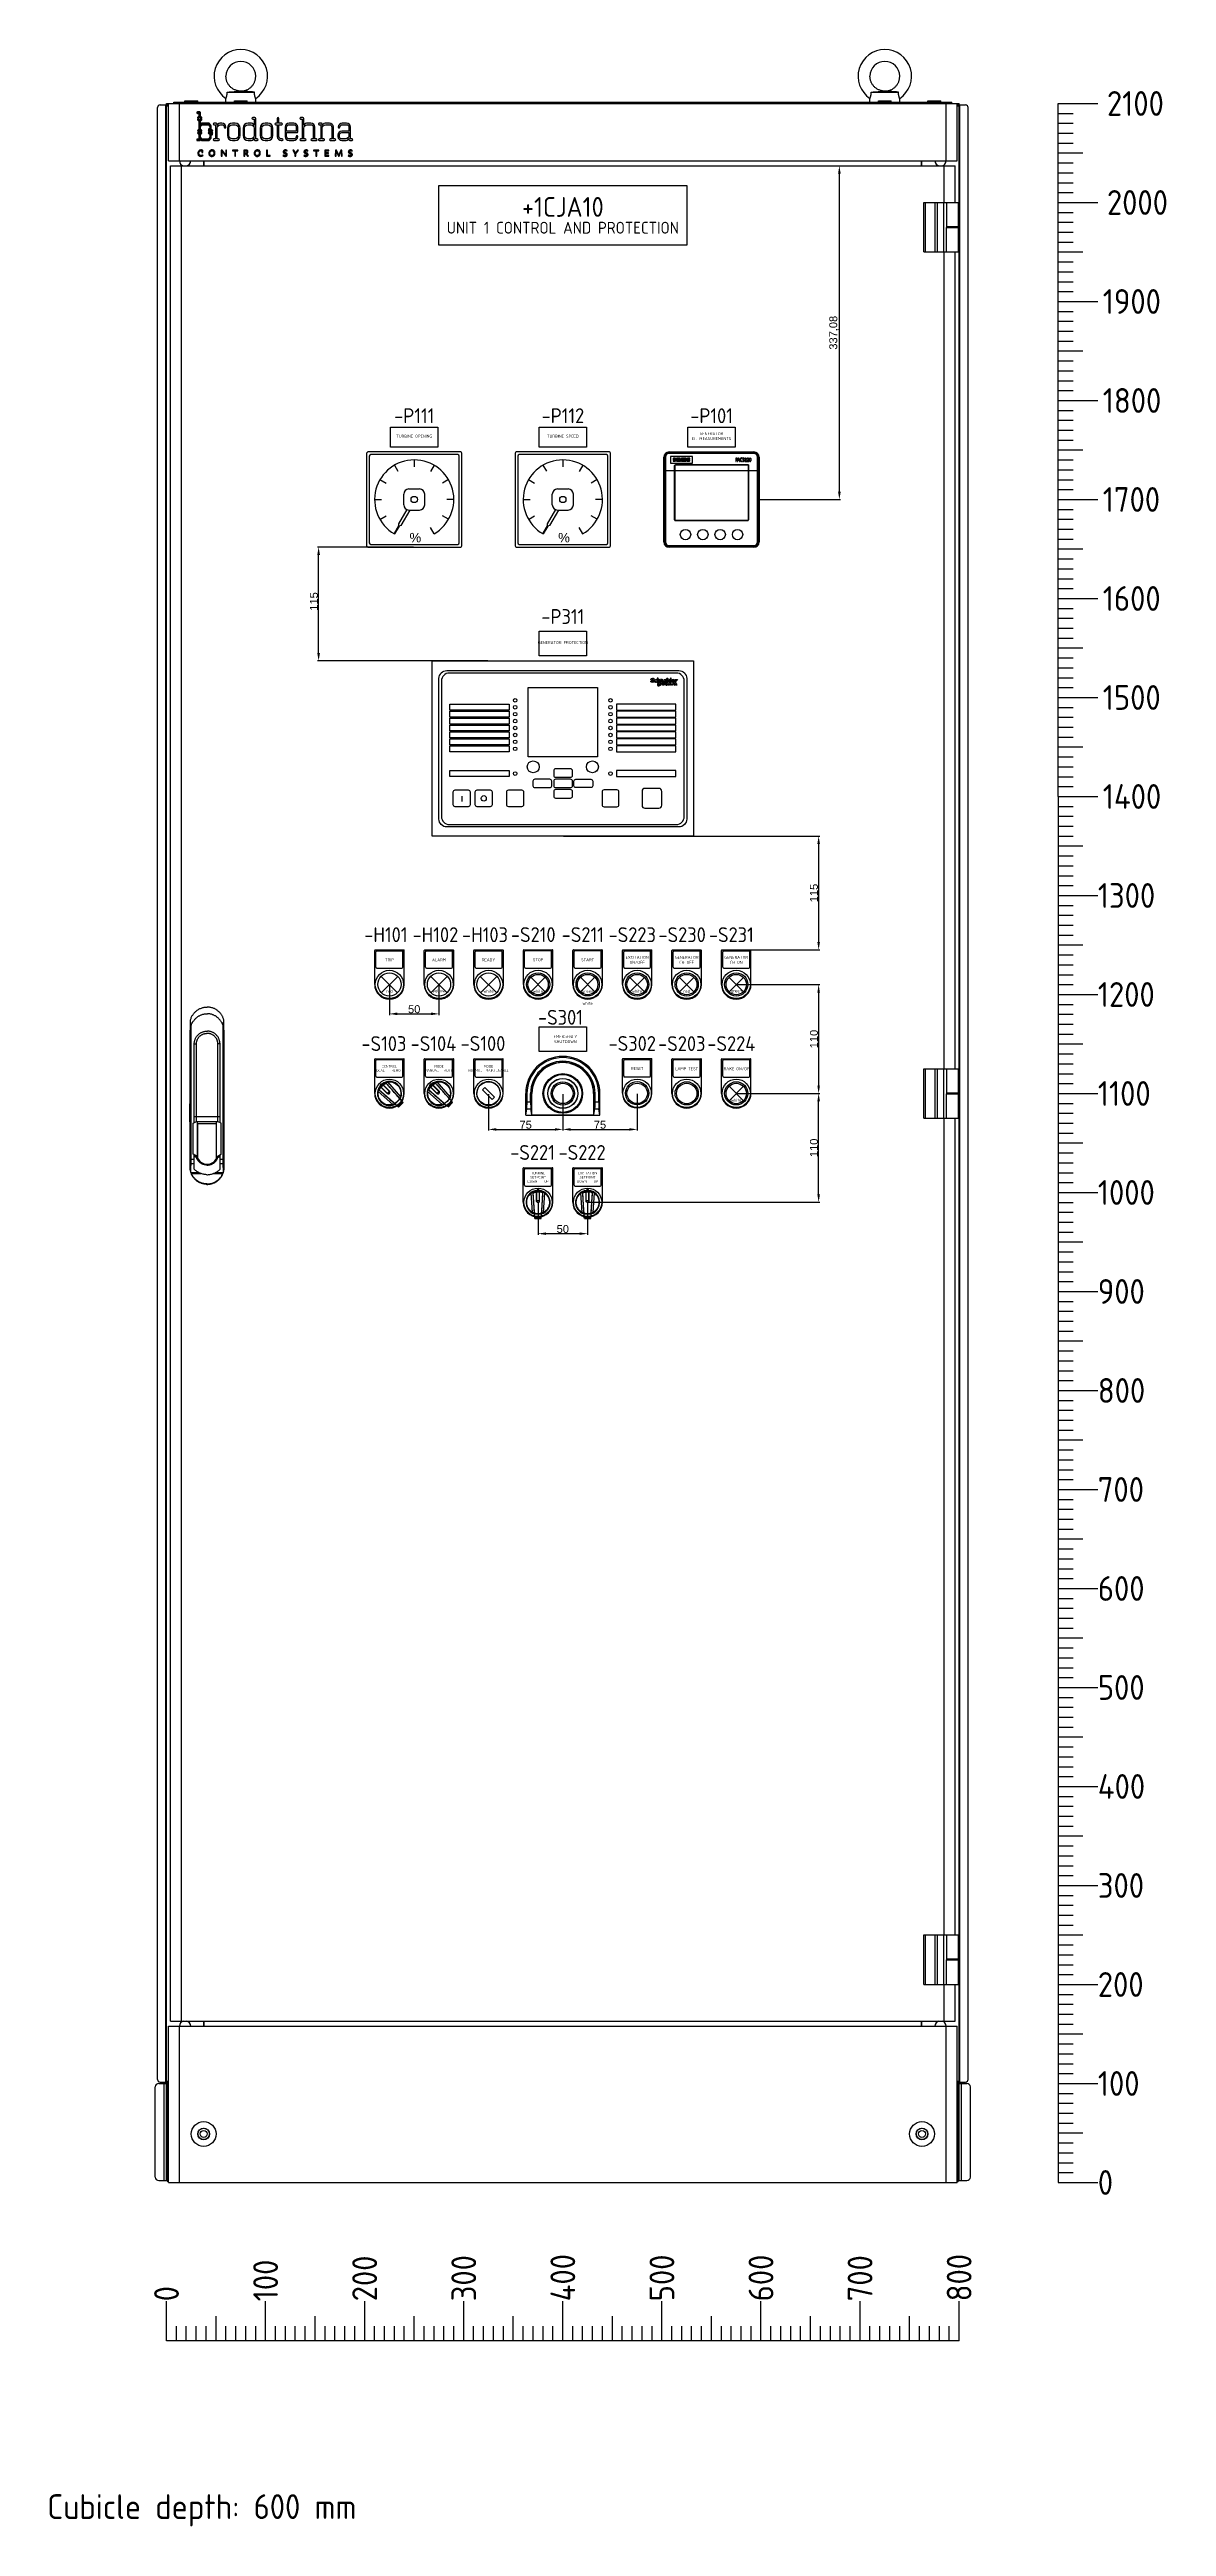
# Model space of a CAD drawing. Header units: millimetres. Extents: x 42356 to 50646, y 31507 to 39566.
# Drawn here: x 42913 to 44040, y 31527 to 34028 of the extents above; entities that cross this region are included whole.
import ezdxf
from ezdxf.enums import TextEntityAlignment as Align

# ---------------------------------------------------------------- set-up
doc = ezdxf.new("R2010")
doc.units = ezdxf.units.MM
doc.layers.add('! NO PLOT !', color=7, linetype='Continuous', true_color=0xff75dd, plot=False)
doc.layers.add('000-PI-Oprema', color=30, linetype='Continuous', lineweight=5)
for name, color, linetype in [('000-PI-ORMAR', 2, 'Continuous'), ('000-PI_TEXT', 7, 'Continuous'), ('AUT_7', 7, 'Continuous'), ('AUT_TEXT', 7, 'Continuous'), ('bth_logo_20161006_LOGO_FINAL_CMYK_zasicena_crna', 7, 'Continuous'), ('Voltage Level 2', 3, 'Continuous')]:
    doc.layers.add(name, color=color, linetype=linetype)
doc.styles.add('PI0', font='isocpeur.ttf', dxfattribs={"width": 0.9})
doc.styles.get("Standard").update_dxf_attribs({"font": 'arial.ttf'})
doc.dimstyles.new('ISO-25-lb', dxfattribs={"dimtxt": 8, "dimasz": 8, "dimexe": 1.25, "dimexo": 0.625, "dimtad": 1, "dimtxsty": 'Standard', "dimcen": 5, "dimadec": 0, "dimazin": 0, "dimtfac": 1, "dimtmove": 0, "dimatfit": 3, "dimfxl": 0, "dimarcsym": 0})

msp = doc.modelspace()

# ---------------------------------------------------------------- texts
at = {"layer": '! NO PLOT !', "char_height": 3, "width": 27.82747, "attachment_point": 5, "style": 'PI0'}
for s, insert in [('{\\fISOCPEUR|b0|i0|c238|p34;red}', (43255.967, 33077.336)), ('{\\fISOCPEUR|b0|i0|c238|p34;yellow}', (43305.967, 33077.336)), ('{\\fISOCPEUR|b0|i0|c238|p34;white}', (43356.067, 33077.336)), ('{\\fISOCPEUR|b0|i0|c238|p34;white}', (43406.067, 33077.386)), ('{\\fISOCPEUR|b0|i0|c238|p34;green}', (43456.067, 33076.941)), ('{\\fISOCPEUR|b0|i0|c238|p34;white}', (43506.017, 33077.336)), ('{\\fISOCPEUR|b0|i0|c238|p34;red}', (43556.017, 33077.336)), ('{\\fISOCPEUR|b0|i0|c238|p34;green}', (43606.017, 33077.336)), ('{\\fISOCPEUR|b0|i0|c238|p34;white}', (43456.067, 33065.033)), ('{\\fISOCPEUR|b0|i0|c238|p34;white}', (43606.017, 32967.336))]:
    msp.add_mtext(s, dxfattribs=dict(at, insert=insert))
at = {"char_height": 15, "width": 16.78721, "attachment_point": 5, "style": 'PI0'}
for s, insert in [('-P111', (43281.088, 33658.606)), ('-P112', (43431.088, 33658.606)), ('-P101', (43581.154, 33658.606)), ('-P{\\fISOCPEUR|b0|i0|c238|p34;3}11', (43431.017, 33455.764))]:
    msp.add_mtext(s, dxfattribs=dict(at, insert=insert))
at = {"layer": '000-PI-Oprema'}
for p in [(43282.201, 33535.479), (43432.201, 33535.479)]:
    msp.add_text('%%%', height=9.5625, dxfattribs=at).set_placement(p, align=Align.MIDDLE_CENTER)
at = {"layer": '000-PI_TEXT', "style": 'PI0', "width": 0.9}
for s, p in [('-H101', (43252.42, 33134.409)), ('-H102', (43302.42, 33134.409)), ('-H103', (43352.47, 33134.409)), ('-S210', (43401.13, 33134.459)), ('-S211', (43451.13, 33134.459)), ('-S223', (43501.08, 33134.409)), ('-S230', (43551.43, 33134.409)), ('-S231', (43601.08, 33134.409)), ('-S301', (43428.636, 33050.956)), ('-S103', (43250.444, 33024.409)), ('-S104', (43300.444, 33024.409)), ('-S100', (43350.444, 33024.509)), ('-S302', (43501.08, 33024.551)), ('-S203', (43551.08, 33024.409)), ('-S224', (43601.08, 33024.409)), ('-S221', (43400.444, 32914.409)), ('-S222', (43450.444, 32914.409))]:
    msp.add_text(s, height=15, dxfattribs=at).set_placement(p, align=Align.MIDDLE)
at = {"layer": '000-PI_TEXT', "linetype": 'Continuous', "char_height": 3, "style": 'PI0'}
for s, insert, width, attachment_point in [('TURBINE OPENING', (43281.017, 33637.955), 58.2158, 5), ('TURBINE SPEED', (43431.017, 33637.955), 58.2158, 5), ('GENERATOR\\PEL. MEASUREMENTS', (43581.083, 33637.955), 58.2158, 5), ('{\\fISOCPEUR|b0|i0|c238|p34;GENERATOR PROTECTION}', (43431.017, 33429.458), 58.2158, 5), ('\\pi14.82;EMERGENCY\\P\\pi15.225;SHUTDOWN', (43407.017, 33028.889), 48, 4)]:
    msp.add_mtext(s, dxfattribs=dict(at, insert=insert, width=width, attachment_point=attachment_point))
at = {"layer": '000-PI_TEXT', "attachment_point": 5, "style": 'PI0'}
for s, insert, char_height, width in [('TRIP', (43256.017, 33108.989), 3, 27.82747), ('ALARM', (43306.017, 33108.989), 3, 27.82747), ('{\\fISOCPEUR|b0|i0|c238|p34;READY}', (43356.067, 33108.989), 3, 27.82747), ('STOP', (43406.067, 33109.039), 3, 24.5), ('START', (43456.067, 33109.039), 3, 24.5), ('EXCITATION ON/OFF', (43506.017, 33108.989), 3, 24.5), ('GENERATOR CB OFF', (43556.017, 33108.989), 3, 24.5), ('GENERATOR CB {\\fISOCPEUR|b0|i0|c238|p34;ON}', (43606.017, 33108.989), 3, 24.5), ('CONTROL\\PLOCAL    REMOTE', (43256.017, 32999.339), 2.5, 24.5), ('MODE\\PMANUAL   AUTO', (43306.017, 32999.339), 2.5, 24.5), ('MODE\\PNORMAL  MAINTENANCE', (43356.017, 32999.339), 2.5, 35.47392), ('{\\fISOCPEUR|b0|i0|c238|p34;RESET}', (43506.017, 32999.13), 3, 24.5), ('LAMP TEST', (43556.017, 32998.989), 3, 24.5), ('BRAKE ON/OFF', (43606.017, 32998.989), 3, 24.5), ('TURBINE\\PSETPOINT\\PDOWN    UP ', (43406.017, 32889.339), 2.5, 24.5), ('EXCITATION\\PSETPOINT\\PDOWN    UP ', (43456.017, 32889.339), 2.5, 24.5)]:
    msp.add_mtext(s, dxfattribs=dict(at, insert=insert, char_height=char_height, width=width))
at = {"layer": 'AUT_7', "linetype": 'Continuous', "insert": (43431.017, 33860.989), "char_height": 20, "width": 238.08137, "attachment_point": 5, "line_spacing_factor": 0.75, "style": 'PI0'}
msp.add_mtext('+{\\fISOCPEUR|b0|i0|c238|p34;1CJA10}\\P{\\H0.6x;\\C7;UNIT 1 CONTROL AND PROTECTION}', dxfattribs=at)
at = {"layer": 'AUT_TEXT', "style": 'PI0', "width": 0.9}
msp.add_text('Cubicle depth: 600 mm', height=25, dxfattribs=at).set_placement((43066.649, 31542.861), align=Align.MIDDLE)

# ---------------------------------------------------------------- blocks, each defined once
blk = doc.blocks.new('SKALA_2100')
for p, q in [((6091.9, 12435.4), (6091.9, 13135.4)), ((6091.9, 13135.4), (6131.9, 13135.4)), ((6091.9, 13125.4), (6106.9, 13125.4)), ((6091.9, 13115.4), (6106.9, 13115.4)), ((6091.9, 13105.4), (6106.9, 13105.4)), ((6091.9, 13095.4), (6106.9, 13095.4)), ((6091.9, 13085.4), (6116.9, 13085.4)), ((6091.9, 13075.4), (6106.9, 13075.4)), ((6091.9, 13065.4), (6106.9, 13065.4)), ((6091.9, 13055.4), (6106.9, 13055.4)), ((6091.9, 13045.4), (6106.9, 13045.4)), ((6091.9, 13035.4), (6131.9, 13035.4)), ((6091.9, 13035.4), (6131.9, 13035.4)), ((6091.9, 13025.4), (6106.9, 13025.4)), ((6091.9, 13015.4), (6106.9, 13015.4)), ((6091.9, 13005.4), (6106.9, 13005.4)), ((6091.9, 12995.4), (6106.9, 12995.4)), ((6091.9, 12985.4), (6116.9, 12985.4)), ((6091.9, 12975.4), (6106.9, 12975.4)), ((6091.9, 12965.4), (6106.9, 12965.4)), ((6091.9, 12955.4), (6106.9, 12955.4)), ((6091.9, 12945.4), (6106.9, 12945.4)), ((6091.9, 12935.4), (6131.9, 12935.4)), ((6091.9, 12925.4), (6106.9, 12925.4)), ((6091.9, 12915.4), (6106.9, 12915.4)), ((6091.9, 12905.4), (6106.9, 12905.4)), ((6091.9, 12895.4), (6106.9, 12895.4)), ((6091.9, 12885.4), (6116.9, 12885.4)), ((6091.9, 12875.4), (6106.9, 12875.4)), ((6091.9, 12865.4), (6106.9, 12865.4)), ((6091.9, 12855.4), (6106.9, 12855.4)), ((6091.9, 12845.4), (6106.9, 12845.4)), ((6091.9, 12835.4), (6131.9, 12835.4)), ((6091.9, 12825.4), (6106.9, 12825.4)), ((6091.9, 12815.4), (6106.9, 12815.4)), ((6091.9, 12805.4), (6106.9, 12805.4)), ((6091.9, 12795.4), (6106.9, 12795.4)), ((6091.9, 12785.4), (6116.9, 12785.4)), ((6091.9, 12775.4), (6106.9, 12775.4)), ((6091.9, 12765.4), (6106.9, 12765.4)), ((6091.9, 12755.4), (6106.9, 12755.4)), ((6091.9, 12745.4), (6106.9, 12745.4)), ((6091.9, 12735.4), (6131.9, 12735.4)), ((6091.9, 12725.4), (6106.9, 12725.4)), ((6091.9, 12715.4), (6106.9, 12715.4)), ((6091.9, 12705.4), (6106.9, 12705.4)), ((6091.9, 12695.4), (6106.9, 12695.4)), ((6091.9, 12685.4), (6116.9, 12685.4)), ((6091.9, 12675.4), (6106.9, 12675.4)), ((6091.9, 12665.4), (6106.9, 12665.4)), ((6091.9, 12655.4), (6106.9, 12655.4)), ((6091.9, 12645.4), (6106.9, 12645.4)), ((6091.9, 12635.4), (6131.9, 12635.4)), ((6091.9, 12625.4), (6106.9, 12625.4)), ((6091.9, 12615.4), (6106.9, 12615.4)), ((6091.9, 12605.4), (6106.9, 12605.4)), ((6091.9, 12595.4), (6106.9, 12595.4)), ((6091.9, 12585.4), (6116.9, 12585.4)), ((6091.9, 12575.4), (6106.9, 12575.4)), ((6091.9, 12565.4), (6106.9, 12565.4)), ((6091.9, 12555.4), (6106.9, 12555.4)), ((6091.9, 12545.4), (6106.9, 12545.4)), ((6091.9, 12535.4), (6131.9, 12535.4)), ((6091.9, 12525.4), (6106.9, 12525.4)), ((6091.9, 12515.4), (6106.9, 12515.4)), ((6091.9, 12505.4), (6106.9, 12505.4)), ((6091.9, 12495.4), (6106.9, 12495.4)), ((6091.9, 12485.4), (6116.9, 12485.4)), ((6091.9, 12475.4), (6106.9, 12475.4)), ((6091.9, 12465.4), (6106.9, 12465.4)), ((6091.9, 12455.4), (6106.9, 12455.4)), ((6091.9, 12445.4), (6106.9, 12445.4)), ((6091.9, 12435.4), (6131.9, 12435.4)), ((6091.9, 12435.4), (6091.9, 11575.4)), ((6091.9, 12435.4), (6131.9, 12435.4)), ((6091.9, 12425.4), (6106.9, 12425.4)), ((6091.9, 12415.4), (6106.9, 12415.4)), ((6091.9, 12405.4), (6106.9, 12405.4)), ((6091.9, 12395.4), (6106.9, 12395.4)), ((6091.9, 12385.4), (6116.9, 12385.4)), ((6091.9, 12375.4), (6106.9, 12375.4)), ((6091.9, 12365.4), (6106.9, 12365.4)), ((6091.9, 12355.4), (6106.9, 12355.4)), ((6091.9, 12345.4), (6106.9, 12345.4)), ((6091.9, 12335.4), (6131.9, 12335.4)), ((6091.9, 12325.4), (6106.9, 12325.4)), ((6091.9, 12315.4), (6106.9, 12315.4)), ((6091.9, 12305.4), (6106.9, 12305.4)), ((6091.9, 12295.4), (6106.9, 12295.4)), ((6091.9, 12285.4), (6116.9, 12285.4)), ((6091.9, 12275.4), (6106.9, 12275.4)), ((6091.9, 12265.4), (6106.9, 12265.4)), ((6091.9, 12255.4), (6106.9, 12255.4)), ((6091.9, 12245.4), (6106.9, 12245.4)), ((6091.9, 12235.4), (6131.9, 12235.4)), ((6091.9, 12235.4), (6131.9, 12235.4)), ((6091.9, 12235.4), (6131.9, 12235.4)), ((6091.9, 12225.4), (6106.9, 12225.4)), ((6091.9, 12215.4), (6106.9, 12215.4)), ((6091.9, 12205.4), (6106.9, 12205.4)), ((6091.9, 12195.4), (6106.9, 12195.4)), ((6091.9, 12185.4), (6116.9, 12185.4)), ((6091.9, 12175.4), (6106.9, 12175.4)), ((6091.9, 12165.4), (6106.9, 12165.4)), ((6091.9, 12155.4), (6106.9, 12155.4)), ((6091.9, 12145.4), (6106.9, 12145.4)), ((6091.9, 12135.4), (6131.9, 12135.4)), ((6091.9, 12125.4), (6106.9, 12125.4)), ((6091.9, 12115.4), (6106.9, 12115.4)), ((6091.9, 12105.4), (6106.9, 12105.4)), ((6091.9, 12095.4), (6106.9, 12095.4)), ((6091.9, 12085.4), (6116.9, 12085.4)), ((6091.9, 12075.4), (6106.9, 12075.4)), ((6091.9, 12065.4), (6106.9, 12065.4)), ((6091.9, 12055.4), (6106.9, 12055.4)), ((6091.9, 12045.4), (6106.9, 12045.4)), ((6091.9, 12035.4), (6131.9, 12035.4)), ((6091.9, 12035.4), (6131.9, 12035.4)), ((6091.9, 12035.4), (6131.9, 12035.4)), ((6091.9, 12035.4), (6131.9, 12035.4)), ((6091.9, 12025.4), (6106.9, 12025.4)), ((6091.9, 12015.4), (6106.9, 12015.4)), ((6091.9, 12005.4), (6106.9, 12005.4)), ((6091.9, 11995.4), (6106.9, 11995.4)), ((6091.9, 11985.4), (6116.9, 11985.4)), ((6091.9, 11975.4), (6106.9, 11975.4)), ((6091.9, 11965.4), (6106.9, 11965.4)), ((6091.9, 11955.4), (6106.9, 11955.4)), ((6091.9, 11945.4), (6106.9, 11945.4)), ((6091.9, 11935.4), (6131.9, 11935.4)), ((6091.9, 11925.4), (6106.9, 11925.4)), ((6091.9, 11915.4), (6106.9, 11915.4)), ((6091.9, 11905.4), (6106.9, 11905.4)), ((6091.9, 11895.4), (6106.9, 11895.4)), ((6091.9, 11885.4), (6116.9, 11885.4)), ((6091.9, 11875.4), (6106.9, 11875.4)), ((6091.9, 11865.4), (6106.9, 11865.4)), ((6091.9, 11855.4), (6106.9, 11855.4)), ((6091.9, 11845.4), (6106.9, 11845.4)), ((6091.9, 11835.4), (6131.9, 11835.4)), ((6091.9, 11835.4), (6131.9, 11835.4)), ((6091.9, 11835.4), (6131.9, 11835.4)), ((6091.9, 11835.4), (6131.9, 11835.4)), ((6091.9, 11835.4), (6131.9, 11835.4)), ((6091.9, 11825.4), (6106.9, 11825.4)), ((6091.9, 11815.4), (6106.9, 11815.4)), ((6091.9, 11805.4), (6106.9, 11805.4)), ((6091.9, 11795.4), (6106.9, 11795.4)), ((6091.9, 11785.4), (6116.9, 11785.4)), ((6091.9, 11775.4), (6106.9, 11775.4)), ((6091.9, 11765.4), (6106.9, 11765.4)), ((6091.9, 11755.4), (6106.9, 11755.4)), ((6091.9, 11745.4), (6106.9, 11745.4)), ((6091.9, 11735.4), (6131.9, 11735.4)), ((6091.9, 11725.4), (6106.9, 11725.4)), ((6091.9, 11715.4), (6106.9, 11715.4)), ((6091.9, 11705.4), (6106.9, 11705.4)), ((6091.9, 11695.4), (6106.9, 11695.4)), ((6091.9, 11685.4), (6116.9, 11685.4)), ((6091.9, 11675.4), (6106.9, 11675.4)), ((6091.9, 11665.4), (6106.9, 11665.4)), ((6091.9, 11655.4), (6106.9, 11655.4)), ((6091.9, 11645.4), (6106.9, 11645.4)), ((6091.9, 11635.4), (6131.9, 11635.4)), ((6091.9, 11635.4), (6131.9, 11635.4)), ((6091.9, 11635.4), (6131.9, 11635.4)), ((6091.9, 11635.4), (6131.9, 11635.4)), ((6091.9, 11635.4), (6131.9, 11635.4)), ((6091.9, 11635.4), (6131.9, 11635.4)), ((6091.9, 11625.4), (6106.9, 11625.4)), ((6091.9, 11615.4), (6106.9, 11615.4)), ((6091.9, 11605.4), (6106.9, 11605.4)), ((6091.9, 11595.4), (6106.9, 11595.4)), ((6091.9, 11585.4), (6116.9, 11585.4)), ((6091.9, 11575.4), (6091.9, 11035.4)), ((6091.9, 11575.4), (6106.9, 11575.4)), ((6091.9, 11565.4), (6106.9, 11565.4)), ((6091.9, 11555.4), (6106.9, 11555.4)), ((6091.9, 11545.4), (6106.9, 11545.4)), ((6091.9, 11535.4), (6131.9, 11535.4)), ((6091.9, 11525.4), (6106.9, 11525.4)), ((6091.9, 11515.4), (6106.9, 11515.4)), ((6091.9, 11505.4), (6106.9, 11505.4)), ((6091.9, 11495.4), (6106.9, 11495.4)), ((6091.9, 11485.4), (6116.9, 11485.4)), ((6091.9, 11475.4), (6106.9, 11475.4)), ((6091.9, 11465.4), (6106.9, 11465.4)), ((6091.9, 11455.4), (6106.9, 11455.4)), ((6091.9, 11445.4), (6106.9, 11445.4)), ((6091.9, 11435.4), (6131.9, 11435.4)), ((6091.9, 11435.4), (6131.9, 11435.4)), ((6091.9, 11435.4), (6131.9, 11435.4)), ((6091.9, 11435.4), (6131.9, 11435.4)), ((6091.9, 11435.4), (6131.9, 11435.4)), ((6091.9, 11435.4), (6131.9, 11435.4)), ((6091.9, 11435.4), (6131.9, 11435.4)), ((6091.9, 11425.4), (6106.9, 11425.4)), ((6091.9, 11415.4), (6106.9, 11415.4)), ((6091.9, 11405.4), (6106.9, 11405.4)), ((6091.9, 11395.4), (6106.9, 11395.4)), ((6091.9, 11385.4), (6116.9, 11385.4)), ((6091.9, 11375.4), (6106.9, 11375.4)), ((6091.9, 11365.4), (6106.9, 11365.4)), ((6091.9, 11355.4), (6106.9, 11355.4)), ((6091.9, 11345.4), (6106.9, 11345.4)), ((6091.9, 11335.4), (6131.9, 11335.4)), ((6091.9, 11325.4), (6106.9, 11325.4)), ((6091.9, 11315.4), (6106.9, 11315.4)), ((6091.9, 11305.4), (6106.9, 11305.4)), ((6091.9, 11295.4), (6106.9, 11295.4)), ((6091.9, 11285.4), (6116.9, 11285.4)), ((6091.9, 11275.4), (6106.9, 11275.4)), ((6091.9, 11265.4), (6106.9, 11265.4)), ((6091.9, 11255.4), (6106.9, 11255.4)), ((6091.9, 11245.4), (6106.9, 11245.4)), ((6091.9, 11235.4), (6131.9, 11235.4)), ((6091.9, 11235.4), (6131.9, 11235.4)), ((6091.9, 11235.4), (6131.9, 11235.4)), ((6091.9, 11235.4), (6131.9, 11235.4)), ((6091.9, 11235.4), (6131.9, 11235.4)), ((6091.9, 11235.4), (6131.9, 11235.4)), ((6091.9, 11235.4), (6131.9, 11235.4)), ((6091.9, 11235.4), (6131.9, 11235.4)), ((6091.9, 11225.4), (6106.9, 11225.4)), ((6091.9, 11215.4), (6106.9, 11215.4)), ((6091.9, 11205.4), (6106.9, 11205.4)), ((6091.9, 11195.4), (6106.9, 11195.4)), ((6091.9, 11185.4), (6116.9, 11185.4)), ((6091.9, 11175.4), (6106.9, 11175.4)), ((6091.9, 11165.4), (6106.9, 11165.4)), ((6091.9, 11155.4), (6106.9, 11155.4)), ((6091.9, 11145.4), (6106.9, 11145.4)), ((6091.9, 11135.4), (6131.9, 11135.4)), ((6091.9, 11125.4), (6106.9, 11125.4)), ((6091.9, 11115.4), (6106.9, 11115.4)), ((6091.9, 11105.4), (6106.9, 11105.4)), ((6091.9, 11095.4), (6106.9, 11095.4)), ((6091.9, 11085.4), (6116.9, 11085.4)), ((6091.9, 11075.4), (6106.9, 11075.4)), ((6091.9, 11065.4), (6106.9, 11065.4)), ((6091.9, 11055.4), (6106.9, 11055.4)), ((6091.9, 11045.4), (6106.9, 11045.4)), ((6091.9, 11035.4), (6131.9, 11035.4))]:
    blk.add_line(p, q)
at = {"style": 'PI0', "width": 0.9}
for s, p in [('2100', (6141.1, 13135.4)), ('2000', (6141.1, 13035.4)), ('1900', (6136.9, 12935.4)), ('1800', (6136.9, 12835.4)), ('1700', (6136.9, 12735.4)), ('1600', (6136.9, 12635.4)), ('1500', (6136.9, 12535.4)), ('1400', (6136.9, 12435.4)), ('1300', (6131.9, 12335.4)), ('1200', (6131.9, 12235.4)), ('1100', (6131.9, 12135.4)), ('1000', (6131.9, 12035.4)), ('900', (6131.9, 11935.4)), ('800', (6131.9, 11835.4)), ('700', (6131.9, 11735.4)), ('600', (6131.9, 11635.4)), ('500', (6131.9, 11535.4)), ('400', (6131.9, 11435.4)), ('300', (6131.9, 11335.4)), ('200', (6131.9, 11235.4)), ('100', (6131.9, 11135.4)), ('0', (6131.9, 11035.4))]:
    blk.add_text(s, height=25, dxfattribs=at).set_placement(p, align=Align.MIDDLE_LEFT)
blk = doc.blocks.new('A$C22301F41')
at = {"color": 7}
for p, q in [((0, 0), (0, 40)), ((100, 0), (100, 40)), ((200, 0), (200, 40)), ((200, 0), (200, 40)), ((200, 0), (200, 40)), ((200, 0), (200, 40)), ((200, 0), (200, 40)), ((200, 0), (200, 40)), ((200, 0), (200, 40)), ((200, 0), (200, 40)), ((300, 0), (300, 40)), ((400, 0), (400, 40)), ((400, 0), (400, 40)), ((400, 0), (400, 40)), ((400, 0), (400, 40)), ((400, 0), (400, 40)), ((400, 0), (400, 40)), ((400, 0), (400, 40)), ((500, 0), (500, 40)), ((600, 0), (600, 40)), ((600, 0), (600, 40)), ((600, 0), (600, 40)), ((600, 0), (600, 40)), ((600, 0), (600, 40)), ((600, 0), (600, 40)), ((700, 0), (700, 40)), ((800, 0), (800, 40)), ((800, 0), (800, 40)), ((800, 0), (800, 40)), ((800, 0), (800, 40)), ((800, 0), (800, 40)), ((800, 0), (800, 40)), ((800, 0), (0, 0)), ((10, 0), (10, 15)), ((20, 0), (20, 15)), ((30, 0), (30, 15)), ((40, 0), (40, 15)), ((50, 0), (50, 25)), ((60, 0), (60, 15)), ((70, 0), (70, 15)), ((80, 0), (80, 15)), ((90, 0), (90, 15)), ((110, 0), (110, 15)), ((120, 0), (120, 15)), ((130, 0), (130, 15)), ((140, 0), (140, 15)), ((150, 0), (150, 25)), ((160, 0), (160, 15)), ((170, 0), (170, 15)), ((180, 0), (180, 15)), ((190, 0), (190, 15)), ((210, 0), (210, 15)), ((220, 0), (220, 15)), ((230, 0), (230, 15)), ((240, 0), (240, 15)), ((250, 0), (250, 25)), ((260, 0), (260, 15)), ((270, 0), (270, 15)), ((280, 0), (280, 15)), ((290, 0), (290, 15)), ((310, 0), (310, 15)), ((320, 0), (320, 15)), ((330, 0), (330, 15)), ((340, 0), (340, 15)), ((350, 0), (350, 25)), ((360, 0), (360, 15)), ((370, 0), (370, 15)), ((380, 0), (380, 15)), ((390, 0), (390, 15)), ((410, 0), (410, 15)), ((420, 0), (420, 15)), ((430, 0), (430, 15)), ((440, 0), (440, 15)), ((450, 0), (450, 25)), ((460, 0), (460, 15)), ((470, 0), (470, 15)), ((480, 0), (480, 15)), ((490, 0), (490, 15)), ((510, 0), (510, 15)), ((520, 0), (520, 15)), ((530, 0), (530, 15)), ((540, 0), (540, 15)), ((550, 0), (550, 25)), ((560, 0), (560, 15)), ((570, 0), (570, 15)), ((580, 0), (580, 15)), ((590, 0), (590, 15)), ((610, 0), (610, 15)), ((620, 0), (620, 15)), ((630, 0), (630, 15)), ((640, 0), (640, 15)), ((650, 0), (650, 25)), ((660, 0), (660, 15)), ((670, 0), (670, 15)), ((680, 0), (680, 15)), ((690, 0), (690, 15)), ((710, 0), (710, 15)), ((720, 0), (720, 15)), ((730, 0), (730, 15)), ((740, 0), (740, 15)), ((750, 0), (750, 25)), ((760, 0), (760, 15)), ((770, 0), (770, 15)), ((780, 0), (780, 15)), ((790, 0), (790, 15))]:
    blk.add_line(p, q, dxfattribs=at)
at = {"color": 7, "style": 'PI0', "width": 0.9}
for s, p in [('100', (100, 40)), ('200', (200, 40)), ('300', (300, 40)), ('400', (400, 40)), ('500', (500, 40)), ('600', (600, 40)), ('700', (700, 40)), ('800', (800, 40)), ('0', (0, 40))]:
    blk.add_text(s, height=25, rotation=90, dxfattribs=at).set_placement(p, align=Align.MIDDLE_LEFT)
blk = doc.blocks.new('7KM3220-1BA01-1EA0 PAC3220')
at = {"layer": '000-PI-Oprema'}
for p, q in [((43382.8, 38068.2), (43383, 38068.2)), ((43382.8, 37982.5), (43382.8, 38068.2)), ((43383, 38068.2), (43383.9, 38068.2)), ((43383, 37982.5), (43383, 38068.2)), ((43384.3, 38068.2), (43383.9, 38068.2)), ((43383.9, 38068.2), (43383.9, 37982.5)), ((43384.3, 38068.2), (43384.3, 37982.5)), ((43388, 38073.4), (43473.6, 38073.4)), ((43388, 38073.4), (43388, 38073.2)), ((43388, 38073.2), (43473.6, 38073.2)), ((43388, 38073.2), (43388, 38072.3)), ((43473.6, 38072.3), (43388, 38072.3)), ((43388, 38071.9), (43388, 38072.3)), ((43473.6, 38071.9), (43388, 38071.9)), ((43389.6, 38069), (43389.6, 38062)), ((43411.6, 38069), (43389.6, 38069)), ((43389.6, 38062), (43411.6, 38062)), ((43392.1, 38064.8), (43392.1, 38064.1)), ((43393.6, 38005), (43393.6, 38059.6)), ((43393.7, 38059.7), (43393.7, 38059.7)), ((43393.7, 38059.7), (43393.7, 38005)), ((43393.7, 38005), (43393.7, 38059.7)), ((43393.9, 38066.6), (43393.9, 38067.2)), ((43395.2, 38067.3), (43394.4, 38067.3)), ((43394.4, 38067.3), (43394.4, 38064)), ((43394.4, 38064), (43395.2, 38064)), ((43467.4, 38060.5), (43394.5, 38060.5)), ((43394.5, 38060.5), (43394.5, 38060.5)), ((43394.5, 38060.5), (43468, 38060.5)), ((43394.5, 38060.5), (43467.1, 38060.5)), ((43395.2, 38064), (43395.2, 38067.3)), ((43395.8, 38067.3), (43395.8, 38064)), ((43397.7, 38067.3), (43395.8, 38067.3)), ((43395.8, 38064), (43397.7, 38064)), ((43396.6, 38066.7), (43397.7, 38066.7)), ((43396.6, 38066), (43396.6, 38066.7)), ((43397.6, 38066), (43396.6, 38066)), ((43396.6, 38064.7), (43396.6, 38065.4)), ((43396.6, 38065.4), (43397.6, 38065.4)), ((43397.7, 38064.7), (43396.6, 38064.7)), ((43397.6, 38065.4), (43397.6, 38066)), ((43397.7, 38066.7), (43397.7, 38067.3)), ((43397.7, 38064), (43397.7, 38064.7)), ((43398.2, 38067.3), (43398.2, 38064)), ((43399.1, 38067.3), (43398.2, 38067.3)), ((43398.2, 38064), (43398.7, 38064)), ((43398.7, 38064), (43398.7, 38066.3)), ((43398.7, 38066.3), (43399.4, 38064)), ((43399.8, 38065.3), (43399.1, 38067.3)), ((43399.4, 38064), (43399.9, 38064)), ((43400.5, 38067.3), (43399.8, 38065.3)), ((43399.9, 38064), (43400.6, 38066.3)), ((43401.4, 38067.3), (43400.5, 38067.3)), ((43400.6, 38066.3), (43400.6, 38064)), ((43400.6, 38064), (43401.4, 38064)), ((43401.4, 38064), (43401.4, 38067.3)), ((43402, 38067.3), (43402, 38064)), ((43403.9, 38067.3), (43402, 38067.3)), ((43402, 38064), (43403.9, 38064)), ((43402.7, 38066), (43402.7, 38066.7)), ((43402.7, 38066.7), (43403.9, 38066.7)), ((43403.7, 38066), (43402.7, 38066)), ((43402.7, 38064.7), (43402.7, 38065.4)), ((43402.7, 38065.4), (43403.7, 38065.4)), ((43403.9, 38064.7), (43402.7, 38064.7)), ((43403.7, 38065.4), (43403.7, 38066)), ((43403.9, 38066.7), (43403.9, 38067.3)), ((43403.9, 38064), (43403.9, 38064.7)), ((43405.2, 38067.3), (43404.3, 38067.3)), ((43404.3, 38067.3), (43404.3, 38064)), ((43404.3, 38064), (43404.9, 38064)), ((43404.9, 38064), (43404.9, 38066.2)), ((43404.9, 38066.2), (43405.8, 38064)), ((43406.1, 38065.2), (43405.2, 38067.3)), ((43405.8, 38064), (43406.6, 38064)), ((43406.1, 38067.3), (43406.1, 38065.2)), ((43406.6, 38067.3), (43406.1, 38067.3)), ((43406.6, 38064), (43406.6, 38067.3)), ((43407.1, 38064.8), (43407.1, 38064.1)), ((43408.8, 38066.6), (43408.8, 38067.2)), ((43411.6, 38062), (43411.6, 38069)), ((43455.4, 38067.3), (43455.4, 38063.8)), ((43455.4, 38063.8), (43455.7, 38063.8)), ((43455.7, 38065.6), (43455.7, 38067)), ((43455.9, 38065.6), (43455.7, 38065.6)), ((43455.7, 38063.8), (43455.7, 38065.3)), ((43458, 38067.3), (43457, 38063.8)), ((43457, 38063.8), (43457.3, 38063.8)), ((43457.3, 38063.8), (43457.7, 38065)), ((43457.7, 38065), (43458.7, 38065)), ((43458.6, 38065.4), (43457.8, 38065.4)), ((43458.4, 38067.3), (43458, 38067.3)), ((43459.4, 38063.8), (43458.4, 38067.3)), ((43458.4, 38066.3), (43458.6, 38065.4)), ((43458.7, 38065), (43459, 38063.8)), ((43459, 38063.8), (43459.4, 38063.8)), ((43461.5, 38066.8), (43461.6, 38067.2)), ((43461.6, 38064), (43461.5, 38064.3)), ((43462, 38064.3), (43462, 38063.9)), ((43462.1, 38067.2), (43462.1, 38066.9)), ((43462.3, 38065.8), (43462.3, 38065.5)), ((43464.3, 38064.2), (43464.3, 38063.8)), ((43464.3, 38063.8), (43466.1, 38063.8)), ((43464.4, 38067.1), (43464.5, 38066.8)), ((43466.1, 38064.2), (43464.7, 38064.2)), ((43466.1, 38063.8), (43466.1, 38064.2)), ((43466.6, 38064.2), (43466.6, 38063.8)), ((43466.6, 38063.8), (43468.4, 38063.8)), ((43466.7, 38067.1), (43466.8, 38066.8)), ((43468.4, 38064.2), (43467, 38064.2)), ((43468, 38060.5), (43467.4, 38060.5)), ((43468, 38060), (43468, 38060.5)), ((43468, 38060.5), (43468, 38060.5)), ((43468, 38060.5), (43468, 38005)), ((43468, 38005), (43468, 38060)), ((43468, 38059.6), (43468, 38005)), ((43468.4, 38063.8), (43468.4, 38064.2)), ((43473.6, 38073.4), (43473.6, 38073.2)), ((43473.6, 38073.2), (43473.6, 38072.3)), ((43473.6, 38071.9), (43473.6, 38072.3)), ((43477.3, 38068.2), (43477.8, 38068.2)), ((43477.3, 37982.5), (43477.3, 38068.2)), ((43478.6, 38068.2), (43477.8, 38068.2)), ((43477.8, 37982.5), (43477.8, 38068.2)), ((43478.9, 38068.2), (43478.6, 38068.2)), ((43478.6, 38068.2), (43478.6, 37982.5)), ((43478.9, 38068.2), (43478.9, 37982.5)), ((43393.7, 38005), (43393.7, 38005)), ((43468, 38005), (43468, 38005)), ((43382.8, 37982.5), (43383, 37982.5)), ((43383, 37982.5), (43383.9, 37982.5)), ((43384.3, 37982.5), (43383.9, 37982.5)), ((43394.5, 38004.2), (43394.5, 38004.2)), ((43394.5, 38004.2), (43467.2, 38004.2)), ((43467.2, 38004.2), (43394.5, 38004.2)), ((43467.1, 38004.1), (43394.5, 38004.1)), ((43467.2, 38004.2), (43467.2, 38004.2)), ((43477.3, 37982.5), (43477.8, 37982.5)), ((43478.6, 37982.5), (43477.8, 37982.5)), ((43478.9, 37982.5), (43478.6, 37982.5)), ((43388, 37978.8), (43388, 37978.4)), ((43388, 37978.8), (43473.6, 37978.8)), ((43388, 37977.5), (43388, 37978.4)), ((43388, 37978.4), (43473.6, 37978.4)), ((43388, 37977.3), (43388, 37977.5)), ((43473.6, 37977.5), (43388, 37977.5)), ((43473.6, 37977.3), (43388, 37977.3)), ((43473.6, 37978.8), (43473.6, 37978.4)), ((43473.6, 37977.5), (43473.6, 37978.4)), ((43473.6, 37977.3), (43473.6, 37977.5))]:
    blk.add_line(p, q, dxfattribs=at)
for centre in [(43404.6, 37990), (43422.1, 37990), (43439.6, 37990), (43457.1, 37990)]:
    blk.add_circle(centre, 5.25, dxfattribs=at)
for centre, radius, start, end in [((43388, 38068.2), 5.27, 90, 180), ((43388, 38068.2), 5, 90, 180), ((43388, 38068.2), 4.12, 90, 180), ((43388, 38068.2), 3.71, 90, 180), ((43394.5, 38059.6), 0.9, 90, 180), ((43467.1, 38059.6), 0.9, 74.5292, 90), ((43467.1, 38059.6), 0.9, 0, 23.1741), ((43473.6, 38068.2), 5.27, 0, 90), ((43473.6, 38068.2), 5, 0, 90), ((43473.6, 38068.2), 4.12, 0, 90), ((43473.6, 38068.2), 3.71, 0, 90), ((43394.5, 38005), 0.9, 180, 270), ((43467.1, 38005), 0.9, 270, 0), ((43388, 37982.5), 5.27, 180, 270), ((43388, 37982.5), 5, 180, 270), ((43388, 37982.5), 4.12, 180, 270), ((43388, 37982.5), 3.71, 180, 270), ((43473.6, 37982.5), 5.27, 270, 0), ((43473.6, 37982.5), 5, 270, 0), ((43473.6, 37982.5), 4.12, 270, 0), ((43473.6, 37982.5), 3.71, 270, 0)]:
    blk.add_arc(centre, radius, start, end, dxfattribs=at)
for centre, major_axis, start_param, end_param in [((43394.5, 38059.7), (-0.566, 0.566), 5.497939, 7.068431), ((43394.5, 38059.7), (-0.566, 0.566), 5.49968, 7.068444), ((43394.5, 38005), (-0.566, -0.566), 5.497939, 7.070176), ((43394.5, 38005), (-0.566, -0.566), 5.499681, 7.068443), ((43467.2, 38005), (0.566, -0.566), 5.497939, 7.070176), ((43467.2, 38005), (0.566, -0.566), 5.499681, 7.068443)]:
    blk.add_ellipse(centre, major_axis=major_axis, ratio=0.999695, start_param=start_param, end_param=end_param, dxfattribs=at)
for points, knots in [([(43393.9, 38067.2), (43393.6, 38067.3), (43393.4, 38067.3), (43392.8, 38067.3), (43392.5, 38067.3), (43392.2, 38066.9), (43392.1, 38066.7), (43392.1, 38066.1), (43392.1, 38065.9), (43392.4, 38065.6), (43392.6, 38065.5), (43393.1, 38065.2), (43393.2, 38065.1), (43393.3, 38065.1)], [0, 0, 0, 0, 0.170528, 0.170528, 0.384031, 0.384031, 0.622395, 0.622395, 0.814189, 0.814189, 0.931637, 0.931637, 1, 1, 1, 1]), ([(43392.1, 38064.1), (43392.4, 38064), (43392.6, 38064), (43393.2, 38064), (43393.5, 38064), (43393.9, 38064.4), (43394.1, 38064.7), (43394.1, 38065.3), (43394, 38065.5), (43393.8, 38065.7), (43393.6, 38065.9), (43393, 38066.2), (43392.9, 38066.3), (43392.8, 38066.4), (43392.8, 38066.4), (43392.8, 38066.7), (43392.9, 38066.8), (43393.4, 38066.8), (43393.6, 38066.7), (43393.9, 38066.6)], [0, 0, 0, 0, 0.109176, 0.109176, 0.226673, 0.226673, 0.378075, 0.378075, 0.477269, 0.477269, 0.563849, 0.563849, 0.621034, 0.621034, 0.690812, 0.690812, 0.868002, 0.868002, 1, 1, 1, 1]), ([(43393.3, 38065.1), (43393.3, 38065), (43393.3, 38064.9), (43393.3, 38064.7), (43393.2, 38064.6), (43392.7, 38064.6), (43392.4, 38064.6), (43392.1, 38064.8)], [0, 0, 0, 0, 0.172535, 0.172535, 0.649544, 0.649544, 1, 1, 1, 1]), ([(43408.8, 38067.2), (43408.6, 38067.3), (43408.4, 38067.3), (43407.8, 38067.3), (43407.5, 38067.3), (43407.1, 38066.9), (43407, 38066.7), (43407, 38066.1), (43407.1, 38065.9), (43407.4, 38065.6), (43407.6, 38065.5), (43408.1, 38065.2), (43408.2, 38065.1), (43408.3, 38065.1)], [0, 0, 0, 0, 0.172102, 0.172102, 0.387113, 0.387113, 0.626134, 0.626134, 0.818457, 0.818457, 0.934139, 0.934139, 1, 1, 1, 1]), ([(43407.1, 38064.1), (43407.3, 38064), (43407.6, 38064), (43408.2, 38064), (43408.5, 38064), (43408.9, 38064.4), (43409.1, 38064.7), (43409.1, 38065.3), (43409, 38065.5), (43408.8, 38065.7), (43408.6, 38065.9), (43408, 38066.2), (43407.9, 38066.3), (43407.8, 38066.4), (43407.7, 38066.4), (43407.7, 38066.7), (43407.9, 38066.8), (43408.4, 38066.8), (43408.6, 38066.7), (43408.8, 38066.6)], [0, 0, 0, 0, 0.111908, 0.111908, 0.232344, 0.232344, 0.386262, 0.386262, 0.487105, 0.487105, 0.575124, 0.575124, 0.633259, 0.633259, 0.701084, 0.701084, 0.871402, 0.871402, 1, 1, 1, 1]), ([(43408.3, 38065.1), (43408.3, 38065), (43408.3, 38064.9), (43408.3, 38064.7), (43408.2, 38064.6), (43407.6, 38064.6), (43407.4, 38064.6), (43407.1, 38064.8)], [0, 0, 0, 0, 0.172909, 0.172909, 0.650953, 0.650953, 1, 1, 1, 1]), ([(43456.9, 38065.7), (43457, 38065.8), (43457, 38066.1), (43457, 38066.7), (43456.9, 38067), (43456.5, 38067.3), (43456.3, 38067.3), (43455.8, 38067.3), (43455.6, 38067.3), (43455.4, 38067.3)], [0, 0, 0, 0, 0.239034, 0.239034, 0.603781, 0.603781, 0.861938, 0.861938, 1, 1, 1, 1]), ([(43455.7, 38067), (43455.8, 38067), (43455.9, 38067), (43456.2, 38067), (43456.4, 38066.9), (43456.5, 38066.9)], [0, 0, 0, 0, 0.190184, 0.190184, 1, 1, 1, 1]), ([(43455.7, 38065.3), (43455.8, 38065.3), (43455.9, 38065.3), (43456.2, 38065.3), (43456.4, 38065.3), (43456.7, 38065.4), (43456.8, 38065.5), (43456.9, 38065.7)], [0, 0, 0, 0, 0.107931, 0.107931, 0.552985, 0.552985, 1, 1, 1, 1]), ([(43456.5, 38066.9), (43456.5, 38066.8), (43456.6, 38066.7), (43456.7, 38066.5), (43456.7, 38066.4), (43456.7, 38066), (43456.6, 38065.8), (43456.3, 38065.7), (43456.1, 38065.6), (43455.9, 38065.6)], [0, 0, 0, 0, 0.164269, 0.164269, 0.329919, 0.329919, 0.72075, 0.72075, 1, 1, 1, 1]), ([(43457.8, 38065.4), (43457.8, 38065.7), (43457.9, 38066), (43458.1, 38066.5), (43458.1, 38066.8), (43458.2, 38067)], [0, 0, 0, 0, 0.548869, 0.548869, 1, 1, 1, 1]), ([(43461.6, 38067.2), (43461.3, 38067.3), (43461.1, 38067.4), (43460.6, 38067.4), (43460.5, 38067.3), (43460.1, 38067.1), (43459.9, 38066.9), (43459.6, 38066.3), (43459.6, 38065.9), (43459.6, 38065), (43459.7, 38064.6), (43460.2, 38063.9), (43460.5, 38063.8), (43461.1, 38063.8), (43461.4, 38063.8), (43461.6, 38064)], [0, 0, 0, 0, 0.124789, 0.124789, 0.231372, 0.231372, 0.380026, 0.380026, 0.514642, 0.514642, 0.708902, 0.708902, 0.889968, 0.889968, 1, 1, 1, 1]), ([(43461.5, 38064.3), (43461.3, 38064.2), (43461.1, 38064.1), (43460.7, 38064.1), (43460.5, 38064.2), (43460.2, 38064.4), (43460.1, 38064.6), (43460, 38065), (43459.9, 38065.3), (43459.9, 38066), (43460, 38066.3), (43460.3, 38066.9), (43460.6, 38067), (43461.1, 38067), (43461.3, 38067), (43461.5, 38066.8)], [0, 0, 0, 0, 0.136526, 0.136526, 0.257422, 0.257422, 0.378319, 0.378319, 0.507094, 0.507094, 0.69498, 0.69498, 0.881306, 0.881306, 1, 1, 1, 1]), ([(43462, 38063.9), (43462.2, 38063.8), (43462.5, 38063.8), (43463, 38063.8), (43463.2, 38063.9), (43463.6, 38064.2), (43463.7, 38064.5), (43463.7, 38065.1), (43463.6, 38065.3), (43463.4, 38065.6), (43463.2, 38065.6), (43463, 38065.7)], [0, 0, 0, 0, 0.184218, 0.184218, 0.399421, 0.399421, 0.64363, 0.64363, 0.850692, 0.850692, 1, 1, 1, 1]), ([(43462.3, 38065.5), (43462.4, 38065.5), (43462.4, 38065.5), (43462.8, 38065.5), (43463, 38065.5), (43463.3, 38065.2), (43463.4, 38065), (43463.4, 38064.6), (43463.3, 38064.4), (43463.1, 38064.2), (43462.9, 38064.1), (43462.5, 38064.1), (43462.3, 38064.1), (43462, 38064.3)], [0, 0, 0, 0, 0.037716, 0.037716, 0.23818, 0.23818, 0.437432, 0.437432, 0.624282, 0.624282, 0.82115, 0.82115, 1, 1, 1, 1]), ([(43463, 38065.7), (43463.2, 38065.7), (43463.4, 38065.8), (43463.6, 38066.1), (43463.7, 38066.3), (43463.7, 38066.8), (43463.6, 38067), (43463.3, 38067.3), (43463.1, 38067.4), (43462.5, 38067.4), (43462.3, 38067.3), (43462.1, 38067.2)], [0, 0, 0, 0, 0.189028, 0.189028, 0.37761, 0.37761, 0.581585, 0.581585, 0.804541, 0.804541, 1, 1, 1, 1]), ([(43462.1, 38066.9), (43462.4, 38067), (43462.6, 38067), (43462.9, 38067), (43463.1, 38067), (43463.2, 38066.9)], [0, 0, 0, 0, 0.516899, 0.516899, 1, 1, 1, 1]), ([(43463.2, 38066.9), (43463.3, 38066.8), (43463.3, 38066.7), (43463.3, 38066.3), (43463.2, 38066.1), (43462.9, 38065.9), (43462.7, 38065.8), (43462.4, 38065.8), (43462.4, 38065.8), (43462.3, 38065.8)], [0, 0, 0, 0, 0.275014, 0.275014, 0.646282, 0.646282, 0.929984, 0.929984, 1, 1, 1, 1]), ([(43464.5, 38066.8), (43464.7, 38067), (43464.9, 38067), (43465.3, 38067), (43465.4, 38067), (43465.7, 38066.8), (43465.7, 38066.6), (43465.7, 38066.3), (43465.7, 38066.1), (43465.5, 38065.8), (43465.4, 38065.6), (43465, 38065), (43464.7, 38064.7), (43464.3, 38064.2)], [0, 0, 0, 0, 0.204667, 0.204667, 0.381425, 0.381425, 0.54064, 0.54064, 0.686447, 0.686447, 0.832036, 0.832036, 1, 1, 1, 1]), ([(43464.7, 38064.2), (43464.9, 38064.4), (43465.2, 38064.7), (43465.6, 38065.3), (43465.8, 38065.6), (43466, 38066), (43466, 38066.2), (43466, 38066.8), (43465.9, 38067), (43465.6, 38067.3), (43465.4, 38067.4), (43464.9, 38067.4), (43464.6, 38067.3), (43464.4, 38067.1)], [0, 0, 0, 0, 0.136236, 0.136236, 0.284501, 0.284501, 0.432766, 0.432766, 0.637721, 0.637721, 0.816735, 0.816735, 1, 1, 1, 1]), ([(43466.8, 38066.8), (43467, 38067), (43467.2, 38067), (43467.6, 38067), (43467.8, 38067), (43468, 38066.8), (43468, 38066.6), (43468, 38066.3), (43468, 38066.1), (43467.8, 38065.8), (43467.7, 38065.6), (43467.4, 38065), (43467, 38064.7), (43466.6, 38064.2)], [0, 0, 0, 0, 0.204667, 0.204667, 0.381425, 0.381425, 0.54064, 0.54064, 0.686447, 0.686447, 0.832036, 0.832036, 1, 1, 1, 1]), ([(43467, 38064.2), (43467.2, 38064.4), (43467.5, 38064.7), (43467.9, 38065.3), (43468.1, 38065.6), (43468.3, 38066), (43468.4, 38066.2), (43468.4, 38066.8), (43468.3, 38067), (43467.9, 38067.3), (43467.7, 38067.4), (43467.2, 38067.4), (43467, 38067.3), (43466.7, 38067.1)], [0, 0, 0, 0, 0.136236, 0.136236, 0.284501, 0.284501, 0.432766, 0.432766, 0.637721, 0.637721, 0.816735, 0.816735, 1, 1, 1, 1]), ([(43470.6, 38066.9), (43470.4, 38067.2), (43470.2, 38067.4), (43469.2, 38067.4), (43468.9, 38066.8), (43468.9, 38065), (43469, 38064.5), (43469.1, 38064.2)], [0, 0, 0, 0, 0.249903, 0.249903, 0.744574, 0.744574, 1, 1, 1, 1]), ([(43469.1, 38064.2), (43469.3, 38063.9), (43469.5, 38063.8), (43470.2, 38063.8), (43470.5, 38064), (43470.7, 38064.6), (43470.8, 38065), (43470.8, 38066.2), (43470.7, 38066.6), (43470.6, 38066.9)], [0, 0, 0, 0, 0.254748, 0.254748, 0.537929, 0.537929, 0.754361, 0.754361, 1, 1, 1, 1]), ([(43470.4, 38064.6), (43470.3, 38064.3), (43470.1, 38064.1), (43469.6, 38064.1), (43469.5, 38064.2), (43469.3, 38064.7), (43469.2, 38065.1), (43469.2, 38066), (43469.3, 38066.4), (43469.3, 38066.6)], [0, 0, 0, 0, 0.297257, 0.297257, 0.569444, 0.569444, 0.799811, 0.799811, 1, 1, 1, 1]), ([(43469.3, 38066.6), (43469.4, 38066.9), (43469.6, 38067), (43470.1, 38067), (43470.2, 38066.9), (43470.4, 38066.4), (43470.5, 38066.1), (43470.5, 38065.1), (43470.4, 38064.8), (43470.4, 38064.6)], [0, 0, 0, 0, 0.296777, 0.296777, 0.566897, 0.566897, 0.793882, 0.793882, 1, 1, 1, 1])]:
    blk.add_open_spline(points, degree=3, knots=knots, dxfattribs=at)
blk.add_open_spline([(43458.2, 38067), (43458.2, 38066.8), (43458.3, 38066.5), (43458.4, 38066.3)], degree=3, dxfattribs=at)
blk = doc.blocks.new('podloska')
at = {"layer": '000-PI-Oprema'}
for p, q in [((43278.7, 39063.5), (43278.7, 39097.9)), ((43279.2, 39098.4), (43308, 39098.4)), ((43280, 39080.9), (43280, 39096.6)), ((43281, 39097.6), (43306.2, 39097.6)), ((43307.2, 39080.9), (43307.2, 39096.6)), ((43308.5, 39063.5), (43308.5, 39097.9)), ((43281, 39079.9), (43306.2, 39079.9))]:
    blk.add_line(p, q, dxfattribs=at)
blk.add_circle((43293.6, 39063.5), 14.3, dxfattribs=at)
at = {"layer": '000-PI-Oprema', "ltscale": 0.25}
blk.add_circle((43293.6, 39063.5), 11.7, dxfattribs=at)
at = {"layer": '000-PI-Oprema'}
for centre, radius, start, end in [((43279.2, 39097.9), 0.5, 90, 179.9998), ((43281, 39096.6), 1, 90, 180.0001), ((43281, 39080.9), 1, 180, 270), ((43306.2, 39096.6), 1, 359.9999, 90), ((43306.2, 39080.9), 1, 270, 0), ((43308, 39097.9), 0.5, 0.0002, 90), ((43293.6, 39063.5), 14.9, 180, 0)]:
    blk.add_arc(centre, radius, start, end, dxfattribs=at)
blk = doc.blocks.new('*U137')
at = {"layer": '000-PI-Oprema'}
blk.add_line((1.8, -3.1), (-1.8, 3.1), dxfattribs=at)
blk = doc.blocks.new('*U138')
at = {"layer": '000-PI-Oprema', "color": 0, "linetype": 'ByBlock', "lineweight": -2, "transparency": 16777216}
for p, rotation in [((-27131, 62651.3), 180), ((-27112.7, 62656.2), 150), ((-27094.5, 62651.3), 120), ((-27144.3, 62638), 210), ((-27081.2, 62638), 90.00000000000001), ((-27149.2, 62619.8), 239.9999999999999), ((-27144.3, 62601.5), 269.9999999999999), ((-27081.2, 62601.5), 30.00000000000003), ((-27076.3, 62619.8), 60.00000000000001), ((-27131, 62588.2), 299.9999999999998)]:
    blk.add_blockref('*U137', p, dxfattribs=dict(at, rotation=rotation))
blk.add_blockref('*U137', (-27094.5, 62588.2), dxfattribs=at)
blk = doc.blocks.new('*U139')
at = {"layer": '000-PI-Oprema'}
blk.add_line((1.8, -3.1), (-1.8, 3.1), dxfattribs=at)
blk = doc.blocks.new('*U140')
at = {"layer": '000-PI-Oprema', "color": 0, "linetype": 'ByBlock', "lineweight": -2, "transparency": 16777216}
for p, rotation in [((-27131, 62651.3), 180), ((-27112.7, 62656.2), 150), ((-27094.5, 62651.3), 120), ((-27144.3, 62638), 210), ((-27081.2, 62638), 90.00000000000001), ((-27149.2, 62619.8), 239.9999999999999), ((-27144.3, 62601.5), 269.9999999999999), ((-27081.2, 62601.5), 30.00000000000003), ((-27076.3, 62619.8), 60.00000000000001), ((-27131, 62588.2), 299.9999999999998)]:
    blk.add_blockref('*U139', p, dxfattribs=dict(at, rotation=rotation))
blk.add_blockref('*U139', (-27094.5, 62588.2), dxfattribs=at)
blk = doc.blocks.new('ESD - 3SU1051-1BA20-0AA0')
at = {"layer": '000-PI-Oprema'}
for p, q in [((43979.3, 39069.2), (43980.6, 39069.2)), ((43979.3, 39047.1), (43979.3, 39069.2)), ((43980.6, 39060.7), (43980.6, 39069.2)), ((43980.6, 39060.7), (43984.2, 39060.7)), ((43984.2, 39069.2), (43985.4, 39069.2)), ((43984.2, 39060.7), (43984.2, 39069.2)), ((43985.4, 39069.2), (43985.6, 39069.2)), ((43985.4, 39047.6), (43985.4, 39069.2)), ((43985.6, 39047.5), (43985.6, 39069.2)), ((44047.9, 39069.2), (44048.1, 39069.2)), ((44047.9, 39047.5), (44047.9, 39069.2)), ((44048.1, 39069.2), (44049.2, 39069.2)), ((44048.1, 39047.6), (44048.1, 39069.2)), ((44049.2, 39060.7), (44049.2, 39069.2)), ((44049.2, 39060.7), (44052.9, 39060.7)), ((44052.9, 39069.2), (44054.1, 39069.2)), ((44052.9, 39060.7), (44052.9, 39069.2)), ((44054.1, 39047.1), (44054.1, 39069.2)), ((43979.3, 39047.1), (43980.4, 39053.7)), ((43979.3, 39047.1), (43995.6, 39047.1)), ((43980.4, 39053.7), (43984.4, 39053.7)), ((43985.4, 39047.6), (43984.4, 39053.7)), ((43985.6, 39047.5), (44047.9, 39047.5)), ((43995.5, 39047.2), (44037.9, 39047.2)), ((44037.8, 39047.1), (44054.1, 39047.1)), ((44048.1, 39047.6), (44049.1, 39053.7)), ((44049.1, 39053.7), (44053, 39053.7)), ((44054.1, 39047.1), (44053, 39053.7))]:
    blk.add_line(p, q, dxfattribs=at)
for points in [[(43980.4, 39053.7), (43980.5, 39054.1), (43980.5, 39054.7), (43980.5, 39055.6), (43980.5, 39056.7), (43980.6, 39057.9), (43980.6, 39059.2), (43980.6, 39060.7)], [(43984.2, 39060.7), (43984.2, 39059.2), (43984.2, 39057.9), (43984.3, 39056.7), (43984.3, 39055.6), (43984.3, 39054.7), (43984.3, 39054.1), (43984.4, 39053.7)], [(44049.1, 39053.7), (44049.1, 39054.1), (44049.1, 39054.7), (44049.2, 39055.6), (44049.2, 39056.7), (44049.2, 39057.9), (44049.2, 39059.2), (44049.2, 39060.7)], [(44052.9, 39060.7), (44052.9, 39059.2), (44052.9, 39057.9), (44052.9, 39056.7), (44052.9, 39055.6), (44053, 39054.7), (44053, 39054.1), (44053, 39053.7)], [(43985.4, 39047.6), (43985.4, 39047.6), (43985.4, 39047.6), (43985.4, 39047.6), (43985.5, 39047.6), (43985.5, 39047.6), (43985.5, 39047.5), (43985.6, 39047.5), (43985.6, 39047.5)], [(44047.9, 39047.5), (44047.9, 39047.5), (44047.9, 39047.5), (44048, 39047.6), (44048, 39047.6), (44048, 39047.6), (44048, 39047.6), (44048, 39047.6), (44048.1, 39047.6)]]:
    blk.add_lwpolyline(points, dxfattribs=at)
for radius in [20, 19.1, 15.2, 15, 11.8, 11.7, 10.3]:
    blk.add_circle((44016.7, 39069.2), radius, dxfattribs=at)
for radius, start, end in [(37.4, 0, 180), (36.2, 0, 180), (32.5, 0, 180), (31.3, 0, 180), (31.1, 0, 180), (30.5, 225.9962, 226.1678), (30.5, 313.8322, 314.0038)]:
    blk.add_arc((44016.7, 39069.2), radius, start, end, dxfattribs=at)
blk = doc.blocks.new('*D217')
at = {"layer": '! NO PLOT !', "color": 0, "linetype": 'Continuous', "lineweight": -2, "ltscale": 0.25, "transparency": 16777216}
for p, q in [((43256, 33083.3), (43256, 33053.2)), ((43306, 33083.4), (43306, 33053.2)), ((43264, 33054.4), (43298, 33054.4))]:
    blk.add_line(p, q, dxfattribs=at)
at = {"layer": '! NO PLOT !', "color": 0, "ltscale": 0.25, "transparency": 16777216}
for points in [[(43264, 33055.8), (43264, 33053.1), (43256, 33054.4)], [(43298, 33055.8), (43298, 33053.1), (43306, 33054.4)]]:
    blk.add_solid(points, dxfattribs=at)
at = {"layer": 'Defpoints', "color": 0, "ltscale": 0.25, "transparency": 16777216}
for p in [(43256, 33083.9), (43306, 33084), (43306, 33054.4)]:
    blk.add_point(p, dxfattribs=at)
at = {"layer": '! NO PLOT !', "color": 0, "ltscale": 0.25, "transparency": 16777216, "insert": (43281, 33059.1), "char_height": 8, "attachment_point": 5}
blk.add_mtext('50', dxfattribs=at)
blk = doc.blocks.new('*D223')
at = {"layer": '! NO PLOT !', "color": 0, "linetype": 'Continuous', "lineweight": -2, "ltscale": 0.25, "transparency": 16777216}
for p, q in [((43406, 32863.4), (43406, 32831.2)), ((43456, 32863.4), (43456, 32831.2)), ((43414, 32832.4), (43448, 32832.4))]:
    blk.add_line(p, q, dxfattribs=at)
at = {"layer": '! NO PLOT !', "color": 0, "ltscale": 0.25, "transparency": 16777216}
for points in [[(43414, 32833.7), (43414, 32831.1), (43406, 32832.4)], [(43448, 32833.7), (43448, 32831.1), (43456, 32832.4)]]:
    blk.add_solid(points, dxfattribs=at)
at = {"layer": 'Defpoints', "color": 0, "ltscale": 0.25, "transparency": 16777216}
for p in [(43406, 32864), (43456, 32864), (43456, 32832.4)]:
    blk.add_point(p, dxfattribs=at)
at = {"layer": '! NO PLOT !', "color": 0, "ltscale": 0.25, "transparency": 16777216, "insert": (43431, 32837.1), "char_height": 8, "attachment_point": 5}
blk.add_mtext('50', dxfattribs=at)
blk = doc.blocks.new('*D218')
at = {"layer": '! NO PLOT !', "color": 0, "linetype": 'Continuous', "lineweight": -2, "ltscale": 0.25, "transparency": 16777216}
for p, q in [((43280.4, 33526), (43183.3, 33526)), ((43184.5, 33419), (43184.5, 33518)), ((43355.4, 33411), (43183.3, 33411))]:
    blk.add_line(p, q, dxfattribs=at)
at = {"layer": '! NO PLOT !', "color": 0, "ltscale": 0.25, "transparency": 16777216}
for points in [[(43183.2, 33518), (43185.9, 33518), (43184.5, 33526)], [(43183.2, 33419), (43185.9, 33419), (43184.5, 33411)]]:
    blk.add_solid(points, dxfattribs=at)
at = {"layer": 'Defpoints', "color": 0, "ltscale": 0.25, "transparency": 16777216}
for p in [(43184.5, 33526), (43281, 33526), (43356, 33411)]:
    blk.add_point(p, dxfattribs=at)
at = {"layer": '! NO PLOT !', "color": 0, "ltscale": 0.25, "transparency": 16777216, "insert": (43179.8, 33471), "char_height": 8, "attachment_point": 5, "rotation": 90}
blk.add_mtext('115', dxfattribs=at)
blk = doc.blocks.new('*D224')
at = {"layer": '! NO PLOT !', "color": 0, "linetype": 'Continuous', "lineweight": -2, "ltscale": 0.25, "transparency": 16777216}
for p, q in [((43431.6, 33234), (43690.4, 33234)), ((43689.2, 33226), (43689.2, 33127)), ((43606.6, 33119), (43690.4, 33119))]:
    blk.add_line(p, q, dxfattribs=at)
at = {"layer": '! NO PLOT !', "color": 0, "ltscale": 0.25, "transparency": 16777216}
for points in [[(43687.9, 33226), (43690.5, 33226), (43689.2, 33234)], [(43687.9, 33127), (43690.5, 33127), (43689.2, 33119)]]:
    blk.add_solid(points, dxfattribs=at)
at = {"layer": 'Defpoints', "color": 0, "ltscale": 0.25, "transparency": 16777216}
for p in [(43431, 33234), (43606, 33119), (43689.2, 33119)]:
    blk.add_point(p, dxfattribs=at)
at = {"layer": '! NO PLOT !', "color": 0, "ltscale": 0.25, "transparency": 16777216, "insert": (43684.5, 33176.5), "char_height": 8, "attachment_point": 5, "rotation": 90}
blk.add_mtext('115', dxfattribs=at)
blk = doc.blocks.new('*D225')
at = {"layer": '! NO PLOT !', "color": 0, "linetype": 'Continuous', "lineweight": -2, "ltscale": 0.25, "transparency": 16777216}
for p, q in [((43606.6, 33084), (43690.4, 33084)), ((43689.2, 33076), (43689.2, 32982)), ((43606.6, 32974), (43690.4, 32974))]:
    blk.add_line(p, q, dxfattribs=at)
at = {"layer": '! NO PLOT !', "color": 0, "ltscale": 0.25, "transparency": 16777216}
for points in [[(43687.9, 33076), (43690.5, 33076), (43689.2, 33084)], [(43687.9, 32982), (43690.5, 32982), (43689.2, 32974)]]:
    blk.add_solid(points, dxfattribs=at)
at = {"layer": 'Defpoints', "color": 0, "ltscale": 0.25, "transparency": 16777216}
for p in [(43606, 33084), (43606, 32974), (43689.2, 32974)]:
    blk.add_point(p, dxfattribs=at)
at = {"layer": '! NO PLOT !', "color": 0, "ltscale": 0.25, "transparency": 16777216, "insert": (43684.5, 33029), "char_height": 8, "attachment_point": 5, "rotation": 90}
blk.add_mtext('110', dxfattribs=at)
blk = doc.blocks.new('*D226')
at = {"layer": '! NO PLOT !', "color": 0, "linetype": 'Continuous', "lineweight": -2, "ltscale": 0.25, "transparency": 16777216}
for p, q in [((43606.6, 32974.1), (43690.4, 32974.1)), ((43689.2, 32872.1), (43689.2, 32966.1)), ((43456.6, 32864.1), (43690.4, 32864.1))]:
    blk.add_line(p, q, dxfattribs=at)
at = {"layer": '! NO PLOT !', "color": 0, "ltscale": 0.25, "transparency": 16777216}
for points in [[(43687.9, 32966.1), (43690.5, 32966.1), (43689.2, 32974.1)], [(43687.9, 32872.1), (43690.5, 32872.1), (43689.2, 32864.1)]]:
    blk.add_solid(points, dxfattribs=at)
at = {"layer": 'Defpoints', "color": 0, "ltscale": 0.25, "transparency": 16777216}
for p in [(43606, 32974.1), (43689.2, 32974.1), (43456, 32864.1)]:
    blk.add_point(p, dxfattribs=at)
at = {"layer": '! NO PLOT !', "color": 0, "ltscale": 0.25, "transparency": 16777216, "insert": (43684.5, 32919.1), "char_height": 8, "attachment_point": 5, "rotation": 90}
blk.add_mtext('110', dxfattribs=at)
blk = doc.blocks.new('*D227')
at = {"layer": '! NO PLOT !', "color": 0, "linetype": 'Continuous', "lineweight": -2, "ltscale": 0.25, "transparency": 16777216}
for p, q in [((43431, 32973.4), (43431, 32936.5)), ((43506, 32973.5), (43506, 32936.5)), ((43439, 32937.7), (43498, 32937.7))]:
    blk.add_line(p, q, dxfattribs=at)
at = {"layer": '! NO PLOT !', "color": 0, "ltscale": 0.25, "transparency": 16777216}
for points in [[(43439, 32939), (43439, 32936.4), (43431, 32937.7)], [(43498, 32939), (43498, 32936.4), (43506, 32937.7)]]:
    blk.add_solid(points, dxfattribs=at)
at = {"layer": 'Defpoints', "color": 0, "ltscale": 0.25, "transparency": 16777216}
for p in [(43431, 32974), (43506, 32974.1), (43506, 32937.7)]:
    blk.add_point(p, dxfattribs=at)
at = {"layer": '! NO PLOT !', "color": 0, "ltscale": 0.25, "transparency": 16777216, "insert": (43468.5, 32942.4), "char_height": 8, "attachment_point": 5}
blk.add_mtext('75', dxfattribs=at)
blk = doc.blocks.new('*D220')
at = {"layer": '! NO PLOT !', "color": 0, "linetype": 'Continuous', "lineweight": -2, "ltscale": 0.25, "transparency": 16777216}
for p, q in [((43356, 32973.4), (43356, 32936.5)), ((43431, 32973.4), (43431, 32936.5)), ((43364, 32937.7), (43423, 32937.7))]:
    blk.add_line(p, q, dxfattribs=at)
at = {"layer": '! NO PLOT !', "color": 0, "ltscale": 0.25, "transparency": 16777216}
for points in [[(43364, 32939), (43364, 32936.4), (43356, 32937.7)], [(43423, 32939), (43423, 32936.4), (43431, 32937.7)]]:
    blk.add_solid(points, dxfattribs=at)
at = {"layer": 'Defpoints', "color": 0, "ltscale": 0.25, "transparency": 16777216}
for p in [(43356, 32974), (43431, 32974), (43431, 32937.7)]:
    blk.add_point(p, dxfattribs=at)
at = {"layer": '! NO PLOT !', "color": 0, "ltscale": 0.25, "transparency": 16777216, "insert": (43393.5, 32942.4), "char_height": 8, "attachment_point": 5}
blk.add_mtext('75', dxfattribs=at)
blk = doc.blocks.new('*D231')
at = {"layer": '! NO PLOT !', "color": 0, "linetype": 'Continuous', "lineweight": -2, "ltscale": 0.25, "transparency": 16777216}
for p, q in [((43629.8, 33911), (43711.4, 33911)), ((43710.1, 33581.9), (43710.1, 33903)), ((43629.8, 33573.9), (43711.4, 33573.9))]:
    blk.add_line(p, q, dxfattribs=at)
at = {"layer": '! NO PLOT !', "color": 0, "ltscale": 0.25, "transparency": 16777216}
for points in [[(43708.8, 33903), (43711.5, 33903), (43710.1, 33911)], [(43708.8, 33581.9), (43711.5, 33581.9), (43710.1, 33573.9)]]:
    blk.add_solid(points, dxfattribs=at)
at = {"layer": 'Defpoints', "color": 0, "ltscale": 0.25, "transparency": 16777216}
for p in [(43629.1, 33911), (43710.1, 33911), (43629.1, 33573.9)]:
    blk.add_point(p, dxfattribs=at)
at = {"layer": '! NO PLOT !', "color": 0, "ltscale": 0.25, "transparency": 16777216, "insert": (43704.7, 33742.4), "char_height": 8, "attachment_point": 5, "rotation": 90}
blk.add_mtext('337,08', dxfattribs=at)

# ---------------------------------------------------------------- dimensions: what is measured, and where the dimension line sits
at = {"layer": '! NO PLOT !', "ltscale": 0.25}
for base, p1, p2, picture, middle in [((43710.117, 33910.989), (43629.149, 33573.908), (43629.149, 33910.989), '*D231', (43704.684, 33742.448)), ((43689.187, 33118.989), (43431.017, 33233.989), (43606.017, 33118.989), '*D224', (43684.478, 33176.489)), ((43689.187, 32973.989), (43606.017, 33083.989), (43606.017, 32973.989), '*D225', (43684.478, 33028.989)), ((43689.187, 32974.089), (43456.017, 32864.089), (43606.017, 32974.089), '*D226', (43684.478, 32919.089))]:
    dim = msp.add_linear_dim(base=base, p1=p1, p2=p2, angle=90, dimstyle='ISO-25-lb', dxfattribs=at)
    dim.commit()
    dim.dimension.update_dxf_attribs({"geometry": picture, "text_midpoint": middle})
dim = msp.add_linear_dim(base=(43184.528, 33525.989), p1=(43356.017, 33410.989), p2=(43281.017, 33525.989), angle=90, dimstyle='ISO-25-lb', dxfattribs=at)
dim.commit()
dim.dimension.update_dxf_attribs({"geometry": '*D218', "text_midpoint": (43184.528, 33470.989), "dimtype": 160})
for base, p1, p2, picture, middle in [((43305.967, 33054.43), (43255.967, 33083.939), (43305.967, 33084.039), '*D217', (43280.967, 33059.14)), ((43431.017, 32937.701), (43356.017, 32973.989), (43431.017, 32973.989), '*D220', (43393.517, 32942.394)), ((43506.017, 32937.701), (43431.017, 32973.989), (43506.017, 32974.13), '*D227', (43468.517, 32942.394)), ((43456.017, 32832.404), (43406.017, 32863.989), (43456.017, 32863.989), '*D223', (43431.017, 32837.114))]:
    dim = msp.add_linear_dim(base=base, p1=p1, p2=p2, dimstyle='ISO-25-lb', dxfattribs=at)
    dim.commit()
    dim.dimension.update_dxf_attribs({"geometry": picture, "text_midpoint": middle})

# ---------------------------------------------------------------- hatches: boundary and pattern name
at = {"linetype": 'Continuous', "lineweight": 0, "true_color": 0x00aeef}
h = msp.add_hatch(color=140, dxfattribs=at)
h.dxf.hatch_style = 1
edge = h.paths.add_edge_path()
edge.add_line((43065.303, 33961.152), (43065.303, 33964.765))
edge.add_spline(control_points=[(43065.303, 33964.765), (43065.303, 33965.191), (43064.957, 33965.535), (43064.532, 33965.535)], knot_values=[0, 0, 0, 0, 1, 1, 1, 1], degree=3, periodic=0)
edge.add_line((43064.532, 33965.535), (43062.224, 33965.535))
edge.add_spline(control_points=[(43062.224, 33965.535), (43061.799, 33965.535), (43061.453, 33965.191), (43061.453, 33964.765)], knot_values=[0, 0, 0, 0, 1, 1, 1, 1], degree=3, periodic=0)
edge.add_spline(control_points=[(43061.453, 33964.765), (43061.453, 33964.339), (43061.799, 33963.995), (43062.224, 33963.995)], knot_values=[0, 0, 0, 0, 1, 1, 1, 1], degree=3, periodic=0)
edge.add_line((43062.224, 33963.995), (43063.761, 33963.995))
edge.add_line((43063.761, 33963.995), (43063.761, 33961.152))
edge.add_line((43063.761, 33961.152), (43063.73, 33961.141))
edge.add_spline(control_points=[(43063.73, 33961.141), (43063.13, 33960.931), (43062.641, 33960.488), (43062.386, 33959.925)], knot_values=[0, 0, 0, 0, 1, 1, 1, 1], degree=3, periodic=0)
edge.add_spline(control_points=[(43062.386, 33959.925), (43062.211, 33959.541), (43062.383, 33959.082), (43062.77, 33958.904)], knot_values=[0, 0, 0, 0, 1, 1, 1, 1], degree=3, periodic=0)
edge.add_spline(control_points=[(43062.77, 33958.904), (43062.863, 33958.864), (43062.964, 33958.843), (43063.069, 33958.843)], knot_values=[0, 0, 0, 0, 1, 1, 1, 1], degree=3, periodic=0)
edge.add_spline(control_points=[(43063.069, 33958.843), (43063.378, 33958.843), (43063.668, 33959.023), (43063.788, 33959.29)], knot_values=[0, 0, 0, 0, 1, 1, 1, 1], degree=3, periodic=0)
edge.add_spline(control_points=[(43063.788, 33959.29), (43063.913, 33959.562), (43064.206, 33959.739), (43064.532, 33959.739)], knot_values=[0, 0, 0, 0, 1, 1, 1, 1], degree=3, periodic=0)
edge.add_spline(control_points=[(43064.532, 33959.739), (43064.858, 33959.739), (43065.148, 33959.562), (43065.272, 33959.29)], knot_values=[0, 0, 0, 0, 1, 1, 1, 1], degree=3, periodic=0)
edge.add_spline(control_points=[(43065.272, 33959.29), (43065.442, 33958.918), (43065.889, 33958.729), (43066.294, 33958.905)], knot_values=[0, 0, 0, 0, 1, 1, 1, 1], degree=3, periodic=0)
edge.add_spline(control_points=[(43066.294, 33958.905), (43066.68, 33959.082), (43066.852, 33959.539), (43066.676, 33959.925)], knot_values=[0, 0, 0, 0, 1, 1, 1, 1], degree=3, periodic=0)
edge.add_spline(control_points=[(43066.676, 33959.925), (43066.421, 33960.488), (43065.932, 33960.93), (43065.334, 33961.141)], knot_values=[0, 0, 0, 0, 1, 1, 1, 1], degree=3, periodic=0)
edge.add_line((43065.334, 33961.141), (43065.303, 33961.152))
edge = h.paths.add_edge_path()
edge.add_line((43065.303, 33956.223), (43065.334, 33956.234))
edge.add_spline(control_points=[(43065.334, 33956.234), (43065.931, 33956.445), (43066.421, 33956.887), (43066.676, 33957.448)], knot_values=[0, 0, 0, 0, 1, 1, 1, 1], degree=3, periodic=0)
edge.add_spline(control_points=[(43066.676, 33957.448), (43066.762, 33957.637), (43066.768, 33957.847), (43066.695, 33958.04)], knot_values=[0, 0, 0, 0, 1, 1, 1, 1], degree=3, periodic=0)
edge.add_spline(control_points=[(43066.695, 33958.04), (43066.622, 33958.233), (43066.479, 33958.386), (43066.295, 33958.469)], knot_values=[0, 0, 0, 0, 1, 1, 1, 1], degree=3, periodic=0)
edge.add_spline(control_points=[(43066.295, 33958.469), (43066.197, 33958.514), (43066.093, 33958.536), (43065.984, 33958.536)], knot_values=[0, 0, 0, 0, 1, 1, 1, 1], degree=3, periodic=0)
edge.add_spline(control_points=[(43065.984, 33958.536), (43065.682, 33958.536), (43065.396, 33958.356), (43065.273, 33958.085)], knot_values=[0, 0, 0, 0, 1, 1, 1, 1], degree=3, periodic=0)
edge.add_spline(control_points=[(43065.273, 33958.085), (43065.149, 33957.812), (43064.858, 33957.634), (43064.532, 33957.634)], knot_values=[0, 0, 0, 0, 1, 1, 1, 1], degree=3, periodic=0)
edge.add_spline(control_points=[(43064.532, 33957.634), (43064.205, 33957.634), (43063.913, 33957.812), (43063.789, 33958.085)], knot_values=[0, 0, 0, 0, 1, 1, 1, 1], degree=3, periodic=0)
edge.add_spline(control_points=[(43063.789, 33958.085), (43063.667, 33958.356), (43063.38, 33958.536), (43063.076, 33958.536)], knot_values=[0, 0, 0, 0, 1, 1, 1, 1], degree=3, periodic=0)
edge.add_spline(control_points=[(43063.076, 33958.536), (43062.968, 33958.536), (43062.865, 33958.514), (43062.77, 33958.469)], knot_values=[0, 0, 0, 0, 1, 1, 1, 1], degree=3, periodic=0)
edge.add_spline(control_points=[(43062.77, 33958.469), (43062.583, 33958.386), (43062.44, 33958.233), (43062.367, 33958.04)], knot_values=[0, 0, 0, 0, 1, 1, 1, 1], degree=3, periodic=0)
edge.add_spline(control_points=[(43062.367, 33958.04), (43062.293, 33957.847), (43062.301, 33957.636), (43062.386, 33957.448)], knot_values=[0, 0, 0, 0, 1, 1, 1, 1], degree=3, periodic=0)
edge.add_spline(control_points=[(43062.386, 33957.448), (43062.64, 33956.887), (43063.129, 33956.445), (43063.73, 33956.234)], knot_values=[0, 0, 0, 0, 1, 1, 1, 1], degree=3, periodic=0)
edge.add_line((43063.73, 33956.234), (43063.761, 33956.223))
edge.add_line((43063.761, 33956.223), (43063.761, 33947.317))
edge.add_line((43063.761, 33947.317), (43063.088, 33947.317))
edge.add_spline(control_points=[(43063.088, 33947.317), (43062.663, 33947.317), (43062.317, 33946.972), (43062.317, 33946.547)], knot_values=[0, 0, 0, 0, 1, 1, 1, 1], degree=3, periodic=0)
edge.add_spline(control_points=[(43062.317, 33946.547), (43062.317, 33946.123), (43062.663, 33945.778), (43063.088, 33945.778)], knot_values=[0, 0, 0, 0, 1, 1, 1, 1], degree=3, periodic=0)
edge.add_line((43063.088, 33945.778), (43065.974, 33945.778))
edge.add_spline(control_points=[(43065.974, 33945.778), (43066.399, 33945.778), (43066.746, 33946.123), (43066.746, 33946.547)], knot_values=[0, 0, 0, 0, 1, 1, 1, 1], degree=3, periodic=0)
edge.add_spline(control_points=[(43066.746, 33946.547), (43066.746, 33946.972), (43066.399, 33947.317), (43065.974, 33947.317)], knot_values=[0, 0, 0, 0, 1, 1, 1, 1], degree=3, periodic=0)
edge.add_line((43065.974, 33947.317), (43065.303, 33947.317))
edge.add_line((43065.303, 33947.317), (43065.303, 33950.771))
edge.add_line((43065.303, 33950.771), (43066.848, 33952.594))
edge.add_line((43066.848, 33952.594), (43073.263, 33952.594))
edge.add_line((43073.263, 33952.594), (43073.276, 33952.576))
edge.add_line((43073.276, 33952.576), (43074.661, 33950.789))
edge.add_line((43074.661, 33950.789), (43074.661, 33948.242))
edge.add_line((43074.661, 33948.242), (43074.587, 33948.296))
edge.add_spline(control_points=[(43074.587, 33948.296), (43074.358, 33948.47), (43074.006, 33948.491), (43073.757, 33948.354)], knot_values=[0, 0, 0, 0, 1, 1, 1, 1], degree=3, periodic=0)
edge.add_spline(control_points=[(43073.757, 33948.354), (43073.576, 33948.255), (43073.446, 33948.089), (43073.389, 33947.89)], knot_values=[0, 0, 0, 0, 1, 1, 1, 1], degree=3, periodic=0)
edge.add_spline(control_points=[(43073.389, 33947.89), (43073.332, 33947.694), (43073.355, 33947.486), (43073.454, 33947.306)], knot_values=[0, 0, 0, 0, 1, 1, 1, 1], degree=3, periodic=0)
edge.add_line((43073.454, 33947.306), (43073.535, 33947.16))
edge.add_line((43073.535, 33947.16), (43073.504, 33947.136))
edge.add_spline(control_points=[(43073.504, 33947.136), (43073.322, 33946.992), (43073.217, 33946.776), (43073.217, 33946.547)], knot_values=[0, 0, 0, 0, 1, 1, 1, 1], degree=3, periodic=0)
edge.add_spline(control_points=[(43073.217, 33946.547), (43073.217, 33946.123), (43073.564, 33945.778), (43073.989, 33945.778)], knot_values=[0, 0, 0, 0, 1, 1, 1, 1], degree=3, periodic=0)
edge.add_line((43073.989, 33945.778), (43074.3, 33945.778))
edge.add_line((43074.3, 33945.778), (43074.313, 33945.753))
edge.add_line((43074.313, 33945.753), (43074.802, 33944.867))
edge.add_line((43074.802, 33944.867), (43073.989, 33944.867))
edge.add_spline(control_points=[(43073.989, 33944.867), (43073.564, 33944.867), (43073.217, 33944.523), (43073.217, 33944.097)], knot_values=[0, 0, 0, 0, 1, 1, 1, 1], degree=3, periodic=0)
edge.add_spline(control_points=[(43073.217, 33944.097), (43073.217, 33943.673), (43073.564, 33943.328), (43073.989, 33943.328)], knot_values=[0, 0, 0, 0, 1, 1, 1, 1], degree=3, periodic=0)
edge.add_line((43073.989, 33943.328), (43074.661, 33943.328))
edge.add_line((43074.661, 33943.328), (43074.661, 33939.854))
edge.add_line((43074.661, 33939.854), (43074.651, 33939.841))
edge.add_line((43074.651, 33939.841), (43073.263, 33938.052))
edge.add_line((43073.263, 33938.052), (43066.848, 33938.052))
edge.add_line((43066.848, 33938.052), (43066.835, 33938.068))
edge.add_line((43066.835, 33938.068), (43065.303, 33939.874))
edge.add_line((43065.303, 33939.874), (43065.303, 33943.328))
edge.add_line((43065.303, 33943.328), (43065.974, 33943.328))
edge.add_spline(control_points=[(43065.974, 33943.328), (43066.399, 33943.328), (43066.746, 33943.673), (43066.746, 33944.097)], knot_values=[0, 0, 0, 0, 1, 1, 1, 1], degree=3, periodic=0)
edge.add_spline(control_points=[(43066.746, 33944.097), (43066.746, 33944.523), (43066.399, 33944.867), (43065.974, 33944.867)], knot_values=[0, 0, 0, 0, 1, 1, 1, 1], degree=3, periodic=0)
edge.add_line((43065.974, 33944.867), (43063.088, 33944.867))
edge.add_spline(control_points=[(43063.088, 33944.867), (43062.663, 33944.867), (43062.317, 33944.523), (43062.317, 33944.097)], knot_values=[0, 0, 0, 0, 1, 1, 1, 1], degree=3, periodic=0)
edge.add_spline(control_points=[(43062.317, 33944.097), (43062.317, 33943.673), (43062.663, 33943.328), (43063.088, 33943.328)], knot_values=[0, 0, 0, 0, 1, 1, 1, 1], degree=3, periodic=0)
edge.add_line((43063.088, 33943.328), (43063.761, 33943.328))
edge.add_line((43063.761, 33943.328), (43063.761, 33938.052))
edge.add_line((43063.761, 33938.052), (43062.224, 33938.052))
edge.add_spline(control_points=[(43062.224, 33938.052), (43061.799, 33938.052), (43061.454, 33937.707), (43061.454, 33937.281)], knot_values=[0, 0, 0, 0, 1, 1, 1, 1], degree=3, periodic=0)
edge.add_spline(control_points=[(43061.454, 33937.281), (43061.454, 33936.857), (43061.799, 33936.513), (43062.224, 33936.513)], knot_values=[0, 0, 0, 0, 1, 1, 1, 1], degree=3, periodic=0)
edge.add_line((43062.224, 33936.513), (43064.532, 33936.513))
edge.add_spline(control_points=[(43064.532, 33936.513), (43064.957, 33936.513), (43065.303, 33936.857), (43065.303, 33937.281)], knot_values=[0, 0, 0, 0, 1, 1, 1, 1], degree=3, periodic=0)
edge.add_line((43065.303, 33937.281), (43065.303, 33937.49))
edge.add_line((43065.303, 33937.49), (43065.905, 33936.782))
edge.add_spline(control_points=[(43065.905, 33936.782), (43066.053, 33936.61), (43066.266, 33936.513), (43066.491, 33936.513)], knot_values=[0, 0, 0, 0, 1, 1, 1, 1], degree=3, periodic=0)
edge.add_line((43066.491, 33936.513), (43073.64, 33936.513))
edge.add_spline(control_points=[(43073.64, 33936.513), (43073.879, 33936.513), (43074.101, 33936.621), (43074.249, 33936.81)], knot_values=[0, 0, 0, 0, 1, 1, 1, 1], degree=3, periodic=0)
edge.add_line((43074.249, 33936.81), (43076.04, 33939.12))
edge.add_spline(control_points=[(43076.04, 33939.12), (43076.144, 33939.255), (43076.202, 33939.421), (43076.202, 33939.59)], knot_values=[0, 0, 0, 0, 1, 1, 1, 1], degree=3, periodic=0)
edge.add_line((43076.202, 33939.59), (43076.202, 33942.401))
edge.add_line((43076.202, 33942.401), (43076.276, 33942.347))
edge.add_spline(control_points=[(43076.276, 33942.347), (43076.402, 33942.251), (43076.565, 33942.199), (43076.735, 33942.199)], knot_values=[0, 0, 0, 0, 1, 1, 1, 1], degree=3, periodic=0)
edge.add_spline(control_points=[(43076.735, 33942.199), (43076.868, 33942.199), (43076.996, 33942.232), (43077.106, 33942.291)], knot_values=[0, 0, 0, 0, 1, 1, 1, 1], degree=3, periodic=0)
edge.add_spline(control_points=[(43077.106, 33942.291), (43077.477, 33942.498), (43077.613, 33942.967), (43077.407, 33943.339)], knot_values=[0, 0, 0, 0, 1, 1, 1, 1], degree=3, periodic=0)
edge.add_line((43077.407, 33943.339), (43077.329, 33943.482))
edge.add_line((43077.329, 33943.482), (43077.358, 33943.507))
edge.add_spline(control_points=[(43077.358, 33943.507), (43077.541, 33943.655), (43077.645, 33943.869), (43077.645, 33944.097)], knot_values=[0, 0, 0, 0, 1, 1, 1, 1], degree=3, periodic=0)
edge.add_spline(control_points=[(43077.645, 33944.097), (43077.645, 33944.523), (43077.299, 33944.867), (43076.874, 33944.867)], knot_values=[0, 0, 0, 0, 1, 1, 1, 1], degree=3, periodic=0)
edge.add_line((43076.874, 33944.867), (43076.563, 33944.867))
edge.add_line((43076.563, 33944.867), (43076.549, 33944.892))
edge.add_line((43076.549, 33944.892), (43076.061, 33945.778))
edge.add_line((43076.061, 33945.778), (43076.874, 33945.778))
edge.add_spline(control_points=[(43076.874, 33945.778), (43077.299, 33945.778), (43077.645, 33946.123), (43077.645, 33946.547)], knot_values=[0, 0, 0, 0, 1, 1, 1, 1], degree=3, periodic=0)
edge.add_spline(control_points=[(43077.645, 33946.547), (43077.645, 33946.972), (43077.299, 33947.317), (43076.874, 33947.317)], knot_values=[0, 0, 0, 0, 1, 1, 1, 1], degree=3, periodic=0)
edge.add_line((43076.874, 33947.317), (43076.202, 33947.317))
edge.add_line((43076.202, 33947.317), (43076.202, 33951.053))
edge.add_spline(control_points=[(43076.202, 33951.053), (43076.202, 33951.221), (43076.143, 33951.392), (43076.04, 33951.524)], knot_values=[0, 0, 0, 0, 1, 1, 1, 1], degree=3, periodic=0)
edge.add_line((43076.04, 33951.524), (43074.249, 33953.833))
edge.add_spline(control_points=[(43074.249, 33953.833), (43074.101, 33954.024), (43073.88, 33954.132), (43073.64, 33954.132)], knot_values=[0, 0, 0, 0, 1, 1, 1, 1], degree=3, periodic=0)
edge.add_line((43073.64, 33954.132), (43066.491, 33954.132))
edge.add_spline(control_points=[(43066.491, 33954.132), (43066.266, 33954.132), (43066.053, 33954.033), (43065.904, 33953.86)], knot_values=[0, 0, 0, 0, 1, 1, 1, 1], degree=3, periodic=0)
edge.add_line((43065.904, 33953.86), (43065.303, 33953.153))
edge.add_line((43065.303, 33953.153), (43065.303, 33956.223))
at = {"linetype": 'Continuous', "lineweight": 0}
h = msp.add_hatch(color=256, dxfattribs=at)
h.dxf.hatch_style = 1
edge = h.paths.add_edge_path()
edge.add_spline(control_points=[(43150.688, 33940.67), (43150.688, 33938.426), (43152.515, 33936.601), (43154.758, 33936.601)], knot_values=[0, 0, 0, 0, 1, 1, 1, 1], degree=3, periodic=0)
edge.add_line((43154.758, 33936.601), (43159.447, 33936.601))
edge.add_spline(control_points=[(43159.447, 33936.601), (43161.691, 33936.601), (43163.516, 33938.426), (43163.516, 33940.67)], knot_values=[0, 0, 0, 0, 1, 1, 1, 1], degree=3, periodic=0)
edge.add_spline(control_points=[(43163.516, 33940.67), (43163.516, 33941.106), (43163.173, 33941.449), (43162.735, 33941.449)], knot_values=[0, 0, 0, 0, 1, 1, 1, 1], degree=3, periodic=0)
edge.add_spline(control_points=[(43162.735, 33941.449), (43162.273, 33941.449), (43161.925, 33941.114), (43161.925, 33940.67)], knot_values=[0, 0, 0, 0, 1, 1, 1, 1], degree=3, periodic=0)
edge.add_spline(control_points=[(43161.925, 33940.67), (43161.925, 33939.303), (43160.814, 33938.192), (43159.447, 33938.192)], knot_values=[0, 0, 0, 0, 1, 1, 1, 1], degree=3, periodic=0)
edge.add_line((43159.447, 33938.192), (43154.758, 33938.192))
edge.add_spline(control_points=[(43154.758, 33938.192), (43153.392, 33938.192), (43152.279, 33939.303), (43152.279, 33940.67)], knot_values=[0, 0, 0, 0, 1, 1, 1, 1], degree=3, periodic=0)
edge.add_line((43152.279, 33940.67), (43152.279, 33944.548))
edge.add_line((43152.279, 33944.548), (43162.735, 33944.548))
edge.add_spline(control_points=[(43162.735, 33944.548), (43163.18, 33944.548), (43163.516, 33944.897), (43163.516, 33945.359)], knot_values=[0, 0, 0, 0, 1, 1, 1, 1], degree=3, periodic=0)
edge.add_line((43163.516, 33945.359), (43163.516, 33950.048))
edge.add_spline(control_points=[(43163.516, 33950.048), (43163.516, 33952.292), (43161.691, 33954.117), (43159.447, 33954.117)], knot_values=[0, 0, 0, 0, 1, 1, 1, 1], degree=3, periodic=0)
edge.add_line((43159.447, 33954.117), (43154.758, 33954.117))
edge.add_spline(control_points=[(43154.758, 33954.117), (43152.515, 33954.117), (43150.688, 33952.292), (43150.688, 33950.048)], knot_values=[0, 0, 0, 0, 1, 1, 1, 1], degree=3, periodic=0)
edge.add_line((43150.688, 33950.048), (43150.688, 33940.67))
edge = h.paths.add_edge_path(flags=16)
edge.add_spline(control_points=[(43152.279, 33950.048), (43152.279, 33951.414), (43153.392, 33952.527), (43154.758, 33952.527)], knot_values=[0, 0, 0, 0, 1, 1, 1, 1], degree=3, periodic=0)
edge.add_line((43154.758, 33952.527), (43159.447, 33952.527))
edge.add_spline(control_points=[(43159.447, 33952.527), (43160.814, 33952.527), (43161.925, 33951.414), (43161.925, 33950.048)], knot_values=[0, 0, 0, 0, 1, 1, 1, 1], degree=3, periodic=0)
edge.add_line((43161.925, 33950.048), (43161.925, 33946.138))
edge.add_line((43161.925, 33946.138), (43152.279, 33946.138))
edge.add_line((43152.279, 33946.138), (43152.279, 33950.048))
edge = h.paths.add_edge_path()
edge.add_spline(control_points=[(43066.732, 33926.962), (43066.396, 33927.028), (43066.047, 33927.061), (43065.688, 33927.061)], knot_values=[0, 0, 0, 0, 1, 1, 1, 1], degree=3, periodic=0)
edge.add_spline(control_points=[(43065.688, 33927.061), (43065.213, 33927.061), (43064.792, 33926.981), (43064.426, 33926.82)], knot_values=[0, 0, 0, 0, 1, 1, 1, 1], degree=3, periodic=0)
edge.add_spline(control_points=[(43064.426, 33926.82), (43064.06, 33926.659), (43063.752, 33926.433), (43063.502, 33926.141)], knot_values=[0, 0, 0, 0, 1, 1, 1, 1], degree=3, periodic=0)
edge.add_spline(control_points=[(43063.502, 33926.141), (43063.252, 33925.849), (43063.063, 33925.5), (43062.935, 33925.094)], knot_values=[0, 0, 0, 0, 1, 1, 1, 1], degree=3, periodic=0)
edge.add_spline(control_points=[(43062.935, 33925.094), (43062.806, 33924.688), (43062.742, 33924.238), (43062.742, 33923.744)], knot_values=[0, 0, 0, 0, 1, 1, 1, 1], degree=3, periodic=0)
edge.add_spline(control_points=[(43062.742, 33923.744), (43062.742, 33923.209), (43062.798, 33922.743), (43062.912, 33922.346)], knot_values=[0, 0, 0, 0, 1, 1, 1, 1], degree=3, periodic=0)
edge.add_spline(control_points=[(43062.912, 33922.346), (43063.025, 33921.948), (43063.198, 33921.618), (43063.43, 33921.357)], knot_values=[0, 0, 0, 0, 1, 1, 1, 1], degree=3, periodic=0)
edge.add_spline(control_points=[(43063.43, 33921.357), (43063.661, 33921.095), (43063.954, 33920.899), (43064.306, 33920.77)], knot_values=[0, 0, 0, 0, 1, 1, 1, 1], degree=3, periodic=0)
edge.add_spline(control_points=[(43064.306, 33920.77), (43064.658, 33920.64), (43065.073, 33920.576), (43065.55, 33920.576)], knot_values=[0, 0, 0, 0, 1, 1, 1, 1], degree=3, periodic=0)
edge.add_spline(control_points=[(43065.55, 33920.576), (43066.039, 33920.576), (43066.491, 33920.636), (43066.906, 33920.756)], knot_values=[0, 0, 0, 0, 1, 1, 1, 1], degree=3, periodic=0)
edge.add_spline(control_points=[(43066.906, 33920.756), (43067.319, 33920.877), (43067.694, 33921.055), (43068.029, 33921.292)], knot_values=[0, 0, 0, 0, 1, 1, 1, 1], degree=3, periodic=0)
edge.add_line((43068.029, 33921.292), (43067.719, 33921.957))
edge.add_spline(control_points=[(43067.719, 33921.957), (43067.579, 33921.865), (43067.425, 33921.782), (43067.256, 33921.709)], knot_values=[0, 0, 0, 0, 1, 1, 1, 1], degree=3, periodic=0)
edge.add_spline(control_points=[(43067.256, 33921.709), (43067.087, 33921.635), (43066.913, 33921.574), (43066.734, 33921.524)], knot_values=[0, 0, 0, 0, 1, 1, 1, 1], degree=3, periodic=0)
edge.add_spline(control_points=[(43066.734, 33921.524), (43066.554, 33921.474), (43066.373, 33921.435), (43066.191, 33921.408)], knot_values=[0, 0, 0, 0, 1, 1, 1, 1], degree=3, periodic=0)
edge.add_spline(control_points=[(43066.191, 33921.408), (43066.008, 33921.38), (43065.831, 33921.368), (43065.661, 33921.368)], knot_values=[0, 0, 0, 0, 1, 1, 1, 1], degree=3, periodic=0)
edge.add_spline(control_points=[(43065.661, 33921.368), (43065.338, 33921.368), (43065.058, 33921.413), (43064.82, 33921.506)], knot_values=[0, 0, 0, 0, 1, 1, 1, 1], degree=3, periodic=0)
edge.add_spline(control_points=[(43064.82, 33921.506), (43064.582, 33921.598), (43064.385, 33921.743), (43064.229, 33921.941)], knot_values=[0, 0, 0, 0, 1, 1, 1, 1], degree=3, periodic=0)
edge.add_spline(control_points=[(43064.229, 33921.941), (43064.072, 33922.138), (43063.956, 33922.391), (43063.88, 33922.699)], knot_values=[0, 0, 0, 0, 1, 1, 1, 1], degree=3, periodic=0)
edge.add_spline(control_points=[(43063.88, 33922.699), (43063.803, 33923.007), (43063.765, 33923.377), (43063.765, 33923.808)], knot_values=[0, 0, 0, 0, 1, 1, 1, 1], degree=3, periodic=0)
edge.add_spline(control_points=[(43063.765, 33923.808), (43063.765, 33924.217), (43063.803, 33924.576), (43063.88, 33924.884)], knot_values=[0, 0, 0, 0, 1, 1, 1, 1], degree=3, periodic=0)
edge.add_spline(control_points=[(43063.88, 33924.884), (43063.956, 33925.191), (43064.074, 33925.448), (43064.233, 33925.654)], knot_values=[0, 0, 0, 0, 1, 1, 1, 1], degree=3, periodic=0)
edge.add_spline(control_points=[(43064.233, 33925.654), (43064.393, 33925.86), (43064.595, 33926.014), (43064.84, 33926.117)], knot_values=[0, 0, 0, 0, 1, 1, 1, 1], degree=3, periodic=0)
edge.add_spline(control_points=[(43064.84, 33926.117), (43065.084, 33926.221), (43065.375, 33926.272), (43065.712, 33926.272)], knot_values=[0, 0, 0, 0, 1, 1, 1, 1], degree=3, periodic=0)
edge.add_spline(control_points=[(43065.986, 33926.262), (43065.9, 33926.268), (43065.809, 33926.272), (43065.712, 33926.272)], knot_values=[0, 0, 0, 0, 1, 1, 1, 1], degree=3, periodic=0)
edge.add_spline(control_points=[(43066.242, 33926.23), (43066.158, 33926.244), (43066.072, 33926.255), (43065.986, 33926.262)], knot_values=[0, 0, 0, 0, 1, 1, 1, 1], degree=3, periodic=0)
edge.add_spline(control_points=[(43066.497, 33926.176), (43066.411, 33926.198), (43066.327, 33926.217), (43066.242, 33926.23)], knot_values=[0, 0, 0, 0, 1, 1, 1, 1], degree=3, periodic=0)
edge.add_spline(control_points=[(43066.497, 33926.176), (43066.584, 33926.154), (43066.675, 33926.128), (43066.771, 33926.098)], knot_values=[0, 0, 0, 0, 1, 1, 1, 1], degree=3, periodic=0)
edge.add_line((43066.771, 33926.098), (43066.771, 33924.62))
edge.add_line((43066.771, 33924.62), (43067.584, 33924.644))
edge.add_line((43067.584, 33924.644), (43067.695, 33926.666))
edge.add_spline(control_points=[(43067.695, 33926.666), (43067.391, 33926.797), (43067.069, 33926.895), (43066.732, 33926.962)], knot_values=[0, 0, 0, 0, 1, 1, 1, 1], degree=3, periodic=0)
edge = h.paths.add_edge_path()
edge.add_spline(control_points=[(43076.914, 33927.073), (43076.439, 33927.073), (43076.009, 33926.994), (43075.625, 33926.837)], knot_values=[0, 0, 0, 0, 1, 1, 1, 1], degree=3, periodic=0)
edge.add_spline(control_points=[(43075.625, 33926.837), (43075.241, 33926.679), (43074.913, 33926.455), (43074.642, 33926.164)], knot_values=[0, 0, 0, 0, 1, 1, 1, 1], degree=3, periodic=0)
edge.add_spline(control_points=[(43074.642, 33926.164), (43074.372, 33925.873), (43074.163, 33925.521), (43074.016, 33925.108)], knot_values=[0, 0, 0, 0, 1, 1, 1, 1], degree=3, periodic=0)
edge.add_spline(control_points=[(43074.016, 33925.108), (43073.87, 33924.694), (43073.796, 33924.232), (43073.796, 33923.72)], knot_values=[0, 0, 0, 0, 1, 1, 1, 1], degree=3, periodic=0)
edge.add_spline(control_points=[(43073.796, 33923.72), (43073.796, 33923.169), (43073.86, 33922.693), (43073.986, 33922.294)], knot_values=[0, 0, 0, 0, 1, 1, 1, 1], degree=3, periodic=0)
edge.add_spline(control_points=[(43073.986, 33922.294), (43074.113, 33921.895), (43074.3, 33921.566), (43074.548, 33921.309)], knot_values=[0, 0, 0, 0, 1, 1, 1, 1], degree=3, periodic=0)
edge.add_spline(control_points=[(43074.548, 33921.309), (43074.795, 33921.051), (43075.102, 33920.86), (43075.466, 33920.737)], knot_values=[0, 0, 0, 0, 1, 1, 1, 1], degree=3, periodic=0)
edge.add_spline(control_points=[(43075.466, 33920.737), (43075.832, 33920.614), (43076.253, 33920.552), (43076.73, 33920.552)], knot_values=[0, 0, 0, 0, 1, 1, 1, 1], degree=3, periodic=0)
edge.add_spline(control_points=[(43076.73, 33920.552), (43077.082, 33920.552), (43077.402, 33920.592), (43077.694, 33920.674)], knot_values=[0, 0, 0, 0, 1, 1, 1, 1], degree=3, periodic=0)
edge.add_spline(control_points=[(43077.694, 33920.674), (43077.984, 33920.755), (43078.246, 33920.869), (43078.478, 33921.017)], knot_values=[0, 0, 0, 0, 1, 1, 1, 1], degree=3, periodic=0)
edge.add_spline(control_points=[(43078.478, 33921.017), (43078.709, 33921.164), (43078.912, 33921.34), (43079.086, 33921.545)], knot_values=[0, 0, 0, 0, 1, 1, 1, 1], degree=3, periodic=0)
edge.add_spline(control_points=[(43079.086, 33921.545), (43079.259, 33921.75), (43079.403, 33921.974), (43079.517, 33922.22)], knot_values=[0, 0, 0, 0, 1, 1, 1, 1], degree=3, periodic=0)
edge.add_spline(control_points=[(43079.517, 33922.22), (43079.632, 33922.466), (43079.718, 33922.728), (43079.774, 33923.008)], knot_values=[0, 0, 0, 0, 1, 1, 1, 1], degree=3, periodic=0)
edge.add_spline(control_points=[(43079.774, 33923.008), (43079.832, 33923.286), (43079.86, 33923.573), (43079.86, 33923.867)], knot_values=[0, 0, 0, 0, 1, 1, 1, 1], degree=3, periodic=0)
edge.add_spline(control_points=[(43079.86, 33923.867), (43079.86, 33924.46), (43079.792, 33924.959), (43079.654, 33925.366)], knot_values=[0, 0, 0, 0, 1, 1, 1, 1], degree=3, periodic=0)
edge.add_spline(control_points=[(43079.654, 33925.366), (43079.517, 33925.774), (43079.321, 33926.104), (43079.066, 33926.357)], knot_values=[0, 0, 0, 0, 1, 1, 1, 1], degree=3, periodic=0)
edge.add_spline(control_points=[(43079.066, 33926.357), (43078.811, 33926.61), (43078.502, 33926.791), (43078.139, 33926.904)], knot_values=[0, 0, 0, 0, 1, 1, 1, 1], degree=3, periodic=0)
edge.add_spline(control_points=[(43078.139, 33926.904), (43077.776, 33927.016), (43077.367, 33927.073), (43076.914, 33927.073)], knot_values=[0, 0, 0, 0, 1, 1, 1, 1], degree=3, periodic=0)
edge = h.paths.add_edge_path(flags=16)
edge.add_spline(control_points=[(43076.839, 33926.297), (43077.218, 33926.297), (43077.535, 33926.239), (43077.791, 33926.125)], knot_values=[0, 0, 0, 0, 1, 1, 1, 1], degree=3, periodic=0)
edge.add_spline(control_points=[(43077.791, 33926.125), (43078.048, 33926.01), (43078.252, 33925.849), (43078.407, 33925.64)], knot_values=[0, 0, 0, 0, 1, 1, 1, 1], degree=3, periodic=0)
edge.add_spline(control_points=[(43078.407, 33925.64), (43078.561, 33925.432), (43078.671, 33925.18), (43078.738, 33924.884)], knot_values=[0, 0, 0, 0, 1, 1, 1, 1], degree=3, periodic=0)
edge.add_spline(control_points=[(43078.738, 33924.884), (43078.804, 33924.587), (43078.837, 33924.257), (43078.837, 33923.892)], knot_values=[0, 0, 0, 0, 1, 1, 1, 1], degree=3, periodic=0)
edge.add_spline(control_points=[(43078.837, 33923.892), (43078.837, 33923.505), (43078.795, 33923.153), (43078.711, 33922.836)], knot_values=[0, 0, 0, 0, 1, 1, 1, 1], degree=3, periodic=0)
edge.add_spline(control_points=[(43078.711, 33922.836), (43078.627, 33922.519), (43078.501, 33922.247), (43078.333, 33922.022)], knot_values=[0, 0, 0, 0, 1, 1, 1, 1], degree=3, periodic=0)
edge.add_spline(control_points=[(43078.333, 33922.022), (43078.165, 33921.796), (43077.957, 33921.622), (43077.708, 33921.5)], knot_values=[0, 0, 0, 0, 1, 1, 1, 1], degree=3, periodic=0)
edge.add_spline(control_points=[(43077.708, 33921.5), (43077.46, 33921.377), (43077.17, 33921.316), (43076.839, 33921.316)], knot_values=[0, 0, 0, 0, 1, 1, 1, 1], degree=3, periodic=0)
edge.add_spline(control_points=[(43076.839, 33921.316), (43076.466, 33921.316), (43076.151, 33921.37), (43075.892, 33921.477)], knot_values=[0, 0, 0, 0, 1, 1, 1, 1], degree=3, periodic=0)
edge.add_spline(control_points=[(43075.892, 33921.477), (43075.635, 33921.585), (43075.425, 33921.743), (43075.265, 33921.953)], knot_values=[0, 0, 0, 0, 1, 1, 1, 1], degree=3, periodic=0)
edge.add_spline(control_points=[(43075.265, 33921.953), (43075.104, 33922.162), (43074.989, 33922.422), (43074.916, 33922.732)], knot_values=[0, 0, 0, 0, 1, 1, 1, 1], degree=3, periodic=0)
edge.add_spline(control_points=[(43074.916, 33922.732), (43074.844, 33923.042), (43074.808, 33923.401), (43074.808, 33923.808)], knot_values=[0, 0, 0, 0, 1, 1, 1, 1], degree=3, periodic=0)
edge.add_spline(control_points=[(43074.808, 33923.808), (43074.808, 33924.189), (43074.853, 33924.533), (43074.941, 33924.84)], knot_values=[0, 0, 0, 0, 1, 1, 1, 1], degree=3, periodic=0)
edge.add_spline(control_points=[(43074.941, 33924.84), (43075.031, 33925.147), (43075.162, 33925.408), (43075.335, 33925.624)], knot_values=[0, 0, 0, 0, 1, 1, 1, 1], degree=3, periodic=0)
edge.add_spline(control_points=[(43075.335, 33925.624), (43075.507, 33925.839), (43075.719, 33926.005), (43075.971, 33926.122)], knot_values=[0, 0, 0, 0, 1, 1, 1, 1], degree=3, periodic=0)
edge.add_spline(control_points=[(43075.971, 33926.122), (43076.222, 33926.238), (43076.512, 33926.297), (43076.839, 33926.297)], knot_values=[0, 0, 0, 0, 1, 1, 1, 1], degree=3, periodic=0)
edge = h.paths.add_edge_path()
edge.add_line((43086.217, 33920.651), (43087.069, 33920.651))
edge.add_line((43087.069, 33920.651), (43087.069, 33925.592))
edge.add_spline(control_points=[(43087.069, 33925.592), (43087.081, 33925.532), (43087.11, 33925.458), (43087.157, 33925.369)], knot_values=[0, 0, 0, 0, 1, 1, 1, 1], degree=3, periodic=0)
edge.add_spline(control_points=[(43087.157, 33925.369), (43087.205, 33925.281), (43087.277, 33925.175), (43087.376, 33925.05)], knot_values=[0, 0, 0, 0, 1, 1, 1, 1], degree=3, periodic=0)
edge.add_line((43087.376, 33925.05), (43090.803, 33920.651))
edge.add_line((43090.803, 33920.651), (43091.679, 33920.651))
edge.add_line((43091.679, 33920.651), (43091.679, 33926.962))
edge.add_line((43091.679, 33926.962), (43090.816, 33926.962))
edge.add_line((43090.816, 33926.962), (43090.816, 33921.981))
edge.add_spline(control_points=[(43090.816, 33921.981), (43090.803, 33922.115), (43090.705, 33922.301), (43090.52, 33922.538)], knot_values=[0, 0, 0, 0, 1, 1, 1, 1], degree=3, periodic=0)
edge.add_line((43090.52, 33922.538), (43087.093, 33926.962))
edge.add_line((43087.093, 33926.962), (43086.217, 33926.962))
edge.add_line((43086.217, 33926.962), (43086.217, 33920.651))
h.paths.add_polyline_path([(43097.633, 33926.962), (43097.582, 33926.221), (43099.827, 33926.221), (43099.827, 33920.651), (43100.802, 33920.651), (43100.802, 33926.221), (43102.947, 33926.221), (43102.995, 33926.962)])
edge = h.paths.add_edge_path()
edge.add_line((43108.935, 33926.962), (43108.935, 33920.651))
edge.add_line((43108.935, 33920.651), (43109.897, 33920.651))
edge.add_line((43109.897, 33920.651), (43109.897, 33922.98))
edge.add_line((43109.897, 33922.98), (43111.215, 33922.98))
edge.add_line((43111.215, 33922.98), (43112.78, 33920.651))
edge.add_line((43112.78, 33920.651), (43113.926, 33920.651))
edge.add_line((43113.926, 33920.651), (43112.151, 33923.191))
edge.add_spline(control_points=[(43112.151, 33923.191), (43112.34, 33923.379), (43112.502, 33923.564), (43112.638, 33923.743)], knot_values=[0, 0, 0, 0, 1, 1, 1, 1], degree=3, periodic=0)
edge.add_spline(control_points=[(43112.638, 33923.743), (43112.775, 33923.923), (43112.888, 33924.1), (43112.977, 33924.274)], knot_values=[0, 0, 0, 0, 1, 1, 1, 1], degree=3, periodic=0)
edge.add_spline(control_points=[(43112.977, 33924.274), (43113.066, 33924.449), (43113.132, 33924.621), (43113.174, 33924.794)], knot_values=[0, 0, 0, 0, 1, 1, 1, 1], degree=3, periodic=0)
edge.add_spline(control_points=[(43113.174, 33924.794), (43113.216, 33924.965), (43113.238, 33925.136), (43113.238, 33925.309)], knot_values=[0, 0, 0, 0, 1, 1, 1, 1], degree=3, periodic=0)
edge.add_spline(control_points=[(43113.238, 33925.309), (43113.238, 33925.568), (43113.195, 33925.8), (43113.108, 33926.004)], knot_values=[0, 0, 0, 0, 1, 1, 1, 1], degree=3, periodic=0)
edge.add_spline(control_points=[(43113.108, 33926.004), (43113.022, 33926.209), (43112.891, 33926.382), (43112.716, 33926.524)], knot_values=[0, 0, 0, 0, 1, 1, 1, 1], degree=3, periodic=0)
edge.add_spline(control_points=[(43112.716, 33926.524), (43112.54, 33926.665), (43112.32, 33926.773), (43112.056, 33926.849)], knot_values=[0, 0, 0, 0, 1, 1, 1, 1], degree=3, periodic=0)
edge.add_spline(control_points=[(43112.056, 33926.849), (43111.793, 33926.924), (43111.483, 33926.962), (43111.128, 33926.962)], knot_values=[0, 0, 0, 0, 1, 1, 1, 1], degree=3, periodic=0)
edge.add_line((43111.128, 33926.962), (43108.935, 33926.962))
edge = h.paths.add_edge_path(flags=16)
edge.add_line((43109.897, 33926.248), (43110.92, 33926.248))
edge.add_spline(control_points=[(43110.92, 33926.248), (43111.161, 33926.248), (43111.366, 33926.224), (43111.536, 33926.176)], knot_values=[0, 0, 0, 0, 1, 1, 1, 1], degree=3, periodic=0)
edge.add_spline(control_points=[(43111.951, 33925.967), (43111.844, 33926.058), (43111.705, 33926.128), (43111.536, 33926.176)], knot_values=[0, 0, 0, 0, 1, 1, 1, 1], degree=3, periodic=0)
edge.add_spline(control_points=[(43111.951, 33925.967), (43112.058, 33925.875), (43112.137, 33925.763), (43112.187, 33925.63)], knot_values=[0, 0, 0, 0, 1, 1, 1, 1], degree=3, periodic=0)
edge.add_spline(control_points=[(43112.187, 33925.63), (43112.238, 33925.496), (43112.262, 33925.345), (43112.262, 33925.174)], knot_values=[0, 0, 0, 0, 1, 1, 1, 1], degree=3, periodic=0)
edge.add_spline(control_points=[(43112.217, 33924.801), (43112.248, 33924.929), (43112.262, 33925.053), (43112.262, 33925.174)], knot_values=[0, 0, 0, 0, 1, 1, 1, 1], degree=3, periodic=0)
edge.add_spline(control_points=[(43112.085, 33924.414), (43112.143, 33924.543), (43112.187, 33924.672), (43112.217, 33924.801)], knot_values=[0, 0, 0, 0, 1, 1, 1, 1], degree=3, periodic=0)
edge.add_spline(control_points=[(43111.873, 33924.032), (43111.956, 33924.157), (43112.027, 33924.285), (43112.085, 33924.414)], knot_values=[0, 0, 0, 0, 1, 1, 1, 1], degree=3, periodic=0)
edge.add_spline(control_points=[(43111.873, 33924.032), (43111.789, 33923.907), (43111.694, 33923.787), (43111.585, 33923.672)], knot_values=[0, 0, 0, 0, 1, 1, 1, 1], degree=3, periodic=0)
edge.add_line((43111.585, 33923.672), (43109.897, 33923.672))
edge.add_line((43109.897, 33923.672), (43109.897, 33926.248))
edge = h.paths.add_edge_path()
edge.add_spline(control_points=[(43122.703, 33927.073), (43122.228, 33927.073), (43121.798, 33926.994), (43121.414, 33926.837)], knot_values=[0, 0, 0, 0, 1, 1, 1, 1], degree=3, periodic=0)
edge.add_spline(control_points=[(43121.414, 33926.837), (43121.029, 33926.679), (43120.702, 33926.455), (43120.431, 33926.164)], knot_values=[0, 0, 0, 0, 1, 1, 1, 1], degree=3, periodic=0)
edge.add_spline(control_points=[(43120.431, 33926.164), (43120.16, 33925.873), (43119.952, 33925.521), (43119.805, 33925.108)], knot_values=[0, 0, 0, 0, 1, 1, 1, 1], degree=3, periodic=0)
edge.add_spline(control_points=[(43119.805, 33925.108), (43119.658, 33924.694), (43119.586, 33924.232), (43119.586, 33923.72)], knot_values=[0, 0, 0, 0, 1, 1, 1, 1], degree=3, periodic=0)
edge.add_spline(control_points=[(43119.586, 33923.72), (43119.586, 33923.169), (43119.649, 33922.693), (43119.775, 33922.294)], knot_values=[0, 0, 0, 0, 1, 1, 1, 1], degree=3, periodic=0)
edge.add_spline(control_points=[(43119.775, 33922.294), (43119.902, 33921.895), (43120.088, 33921.566), (43120.337, 33921.309)], knot_values=[0, 0, 0, 0, 1, 1, 1, 1], degree=3, periodic=0)
edge.add_spline(control_points=[(43120.337, 33921.309), (43120.584, 33921.051), (43120.891, 33920.86), (43121.256, 33920.737)], knot_values=[0, 0, 0, 0, 1, 1, 1, 1], degree=3, periodic=0)
edge.add_spline(control_points=[(43121.256, 33920.737), (43121.621, 33920.614), (43122.042, 33920.552), (43122.52, 33920.552)], knot_values=[0, 0, 0, 0, 1, 1, 1, 1], degree=3, periodic=0)
edge.add_spline(control_points=[(43122.52, 33920.552), (43122.871, 33920.552), (43123.192, 33920.592), (43123.482, 33920.674)], knot_values=[0, 0, 0, 0, 1, 1, 1, 1], degree=3, periodic=0)
edge.add_spline(control_points=[(43123.482, 33920.674), (43123.773, 33920.755), (43124.035, 33920.869), (43124.266, 33921.017)], knot_values=[0, 0, 0, 0, 1, 1, 1, 1], degree=3, periodic=0)
edge.add_spline(control_points=[(43124.266, 33921.017), (43124.499, 33921.164), (43124.7, 33921.34), (43124.874, 33921.545)], knot_values=[0, 0, 0, 0, 1, 1, 1, 1], degree=3, periodic=0)
edge.add_spline(control_points=[(43124.874, 33921.545), (43125.048, 33921.75), (43125.192, 33921.974), (43125.306, 33922.22)], knot_values=[0, 0, 0, 0, 1, 1, 1, 1], degree=3, periodic=0)
edge.add_spline(control_points=[(43125.306, 33922.22), (43125.421, 33922.466), (43125.506, 33922.728), (43125.563, 33923.008)], knot_values=[0, 0, 0, 0, 1, 1, 1, 1], degree=3, periodic=0)
edge.add_spline(control_points=[(43125.563, 33923.008), (43125.621, 33923.286), (43125.649, 33923.573), (43125.649, 33923.867)], knot_values=[0, 0, 0, 0, 1, 1, 1, 1], degree=3, periodic=0)
edge.add_spline(control_points=[(43125.649, 33923.867), (43125.649, 33924.46), (43125.58, 33924.959), (43125.443, 33925.366)], knot_values=[0, 0, 0, 0, 1, 1, 1, 1], degree=3, periodic=0)
edge.add_spline(control_points=[(43125.443, 33925.366), (43125.306, 33925.774), (43125.109, 33926.104), (43124.855, 33926.357)], knot_values=[0, 0, 0, 0, 1, 1, 1, 1], degree=3, periodic=0)
edge.add_spline(control_points=[(43124.855, 33926.357), (43124.6, 33926.61), (43124.291, 33926.791), (43123.928, 33926.904)], knot_values=[0, 0, 0, 0, 1, 1, 1, 1], degree=3, periodic=0)
edge.add_spline(control_points=[(43123.928, 33926.904), (43123.565, 33927.016), (43123.156, 33927.073), (43122.703, 33927.073)], knot_values=[0, 0, 0, 0, 1, 1, 1, 1], degree=3, periodic=0)
edge = h.paths.add_edge_path(flags=16)
edge.add_spline(control_points=[(43122.628, 33926.297), (43123.007, 33926.297), (43123.325, 33926.239), (43123.58, 33926.125)], knot_values=[0, 0, 0, 0, 1, 1, 1, 1], degree=3, periodic=0)
edge.add_spline(control_points=[(43123.58, 33926.125), (43123.836, 33926.01), (43124.041, 33925.849), (43124.196, 33925.64)], knot_values=[0, 0, 0, 0, 1, 1, 1, 1], degree=3, periodic=0)
edge.add_spline(control_points=[(43124.196, 33925.64), (43124.35, 33925.432), (43124.461, 33925.18), (43124.527, 33924.884)], knot_values=[0, 0, 0, 0, 1, 1, 1, 1], degree=3, periodic=0)
edge.add_spline(control_points=[(43124.527, 33924.884), (43124.593, 33924.587), (43124.626, 33924.257), (43124.626, 33923.892)], knot_values=[0, 0, 0, 0, 1, 1, 1, 1], degree=3, periodic=0)
edge.add_spline(control_points=[(43124.626, 33923.892), (43124.626, 33923.505), (43124.584, 33923.153), (43124.5, 33922.836)], knot_values=[0, 0, 0, 0, 1, 1, 1, 1], degree=3, periodic=0)
edge.add_spline(control_points=[(43124.5, 33922.836), (43124.416, 33922.519), (43124.29, 33922.247), (43124.122, 33922.022)], knot_values=[0, 0, 0, 0, 1, 1, 1, 1], degree=3, periodic=0)
edge.add_spline(control_points=[(43124.122, 33922.022), (43123.955, 33921.796), (43123.747, 33921.622), (43123.497, 33921.5)], knot_values=[0, 0, 0, 0, 1, 1, 1, 1], degree=3, periodic=0)
edge.add_spline(control_points=[(43123.497, 33921.5), (43123.249, 33921.377), (43122.959, 33921.316), (43122.628, 33921.316)], knot_values=[0, 0, 0, 0, 1, 1, 1, 1], degree=3, periodic=0)
edge.add_spline(control_points=[(43122.628, 33921.316), (43122.254, 33921.316), (43121.939, 33921.37), (43121.681, 33921.477)], knot_values=[0, 0, 0, 0, 1, 1, 1, 1], degree=3, periodic=0)
edge.add_spline(control_points=[(43121.681, 33921.477), (43121.424, 33921.585), (43121.214, 33921.743), (43121.054, 33921.953)], knot_values=[0, 0, 0, 0, 1, 1, 1, 1], degree=3, periodic=0)
edge.add_spline(control_points=[(43121.054, 33921.953), (43120.894, 33922.162), (43120.778, 33922.422), (43120.705, 33922.732)], knot_values=[0, 0, 0, 0, 1, 1, 1, 1], degree=3, periodic=0)
edge.add_spline(control_points=[(43120.705, 33922.732), (43120.633, 33923.042), (43120.597, 33923.401), (43120.597, 33923.808)], knot_values=[0, 0, 0, 0, 1, 1, 1, 1], degree=3, periodic=0)
edge.add_spline(control_points=[(43120.597, 33923.808), (43120.597, 33924.189), (43120.641, 33924.533), (43120.731, 33924.84)], knot_values=[0, 0, 0, 0, 1, 1, 1, 1], degree=3, periodic=0)
edge.add_spline(control_points=[(43120.731, 33924.84), (43120.82, 33925.147), (43120.951, 33925.408), (43121.123, 33925.624)], knot_values=[0, 0, 0, 0, 1, 1, 1, 1], degree=3, periodic=0)
edge.add_spline(control_points=[(43121.123, 33925.624), (43121.296, 33925.839), (43121.508, 33926.005), (43121.76, 33926.122)], knot_values=[0, 0, 0, 0, 1, 1, 1, 1], degree=3, periodic=0)
edge.add_spline(control_points=[(43121.76, 33926.122), (43122.011, 33926.238), (43122.301, 33926.297), (43122.628, 33926.297)], knot_values=[0, 0, 0, 0, 1, 1, 1, 1], degree=3, periodic=0)
h.paths.add_polyline_path([(43132.006, 33920.651), (43135.78, 33920.651), (43135.705, 33921.392), (43132.981, 33921.392), (43132.981, 33926.962), (43132.006, 33926.962)])
h = msp.add_hatch(color=256, dxfattribs=at)
h.dxf.hatch_style = 1
edge = h.paths.add_edge_path()
edge.add_spline(control_points=[(43082.064, 33949.104), (43082.064, 33950.991), (43083.6, 33952.527), (43085.487, 33952.527)], knot_values=[0, 0, 0, 0, 1, 1, 1, 1], degree=3, periodic=0)
edge.add_line((43085.487, 33952.527), (43086.887, 33952.527))
edge.add_spline(control_points=[(43086.887, 33952.527), (43088.253, 33952.527), (43089.366, 33951.414), (43089.366, 33950.048)], knot_values=[0, 0, 0, 0, 1, 1, 1, 1], degree=3, periodic=0)
edge.add_spline(control_points=[(43089.366, 33950.048), (43089.366, 33949.604), (43089.714, 33949.268), (43090.176, 33949.268)], knot_values=[0, 0, 0, 0, 1, 1, 1, 1], degree=3, periodic=0)
edge.add_spline(control_points=[(43090.176, 33949.268), (43090.628, 33949.268), (43090.956, 33949.597), (43090.956, 33950.048)], knot_values=[0, 0, 0, 0, 1, 1, 1, 1], degree=3, periodic=0)
edge.add_spline(control_points=[(43090.956, 33950.048), (43090.956, 33952.292), (43089.13, 33954.117), (43086.887, 33954.117)], knot_values=[0, 0, 0, 0, 1, 1, 1, 1], degree=3, periodic=0)
edge.add_line((43086.887, 33954.117), (43085.944, 33954.117))
edge.add_spline(control_points=[(43085.944, 33954.117), (43084.42, 33954.117), (43082.993, 33953.416), (43082.064, 33952.265)], knot_values=[0, 0, 0, 0, 1, 1, 1, 1], degree=3, periodic=0)
edge.add_line((43082.064, 33952.265), (43082.064, 33953.336))
edge.add_spline(control_points=[(43082.064, 33953.336), (43082.064, 33953.781), (43081.715, 33954.117), (43081.253, 33954.117)], knot_values=[0, 0, 0, 0, 1, 1, 1, 1], degree=3, periodic=0)
edge.add_line((43081.253, 33954.117), (43078.91, 33954.117))
edge.add_spline(control_points=[(43078.91, 33954.117), (43078.457, 33954.117), (43078.13, 33953.788), (43078.13, 33953.336)], knot_values=[0, 0, 0, 0, 1, 1, 1, 1], degree=3, periodic=0)
edge.add_spline(control_points=[(43078.13, 33953.336), (43078.13, 33952.875), (43078.465, 33952.527), (43078.91, 33952.527)], knot_values=[0, 0, 0, 0, 1, 1, 1, 1], degree=3, periodic=0)
edge.add_line((43078.91, 33952.527), (43080.474, 33952.527))
edge.add_line((43080.474, 33952.527), (43080.474, 33938.192))
edge.add_line((43080.474, 33938.192), (43078.91, 33938.192))
edge.add_spline(control_points=[(43078.91, 33938.192), (43078.457, 33938.192), (43078.13, 33937.863), (43078.13, 33937.412)], knot_values=[0, 0, 0, 0, 1, 1, 1, 1], degree=3, periodic=0)
edge.add_spline(control_points=[(43078.13, 33937.412), (43078.13, 33936.949), (43078.465, 33936.601), (43078.91, 33936.601)], knot_values=[0, 0, 0, 0, 1, 1, 1, 1], degree=3, periodic=0)
edge.add_line((43078.91, 33936.601), (43083.599, 33936.601))
edge.add_spline(control_points=[(43083.599, 33936.601), (43084.054, 33936.601), (43084.409, 33936.956), (43084.409, 33937.412)], knot_values=[0, 0, 0, 0, 1, 1, 1, 1], degree=3, periodic=0)
edge.add_spline(control_points=[(43084.409, 33937.412), (43084.409, 33937.855), (43084.06, 33938.192), (43083.599, 33938.192)], knot_values=[0, 0, 0, 0, 1, 1, 1, 1], degree=3, periodic=0)
edge.add_line((43083.599, 33938.192), (43082.064, 33938.192))
edge.add_line((43082.064, 33938.192), (43082.064, 33949.104))
edge = h.paths.add_edge_path()
edge.add_spline(control_points=[(43097.453, 33954.117), (43094.688, 33954.117), (43092.44, 33951.868), (43092.44, 33949.104)], knot_values=[0, 0, 0, 0, 1, 1, 1, 1], degree=3, periodic=0)
edge.add_line((43092.44, 33949.104), (43092.44, 33941.613))
edge.add_spline(control_points=[(43092.44, 33941.613), (43092.44, 33938.85), (43094.688, 33936.601), (43097.453, 33936.601)], knot_values=[0, 0, 0, 0, 1, 1, 1, 1], degree=3, periodic=0)
edge.add_line((43097.453, 33936.601), (43100.254, 33936.601))
edge.add_spline(control_points=[(43100.254, 33936.601), (43103.018, 33936.601), (43105.267, 33938.85), (43105.267, 33941.613)], knot_values=[0, 0, 0, 0, 1, 1, 1, 1], degree=3, periodic=0)
edge.add_line((43105.267, 33941.613), (43105.267, 33949.104))
edge.add_spline(control_points=[(43105.267, 33949.104), (43105.267, 33951.868), (43103.018, 33954.117), (43100.254, 33954.117)], knot_values=[0, 0, 0, 0, 1, 1, 1, 1], degree=3, periodic=0)
edge.add_line((43100.254, 33954.117), (43097.453, 33954.117))
edge = h.paths.add_edge_path(flags=16)
edge.add_spline(control_points=[(43094.03, 33949.104), (43094.03, 33950.991), (43095.566, 33952.527), (43097.453, 33952.527)], knot_values=[0, 0, 0, 0, 1, 1, 1, 1], degree=3, periodic=0)
edge.add_line((43097.453, 33952.527), (43100.254, 33952.527))
edge.add_spline(control_points=[(43100.254, 33952.527), (43102.141, 33952.527), (43103.677, 33950.991), (43103.677, 33949.104)], knot_values=[0, 0, 0, 0, 1, 1, 1, 1], degree=3, periodic=0)
edge.add_line((43103.677, 33949.104), (43103.677, 33941.613))
edge.add_spline(control_points=[(43103.677, 33941.613), (43103.677, 33939.728), (43102.141, 33938.192), (43100.254, 33938.192)], knot_values=[0, 0, 0, 0, 1, 1, 1, 1], degree=3, periodic=0)
edge.add_line((43100.254, 33938.192), (43097.453, 33938.192))
edge.add_spline(control_points=[(43097.453, 33938.192), (43095.566, 33938.192), (43094.03, 33939.728), (43094.03, 33941.613)], knot_values=[0, 0, 0, 0, 1, 1, 1, 1], degree=3, periodic=0)
edge.add_line((43094.03, 33941.613), (43094.03, 33949.104))
edge = h.paths.add_edge_path()
edge.add_spline(control_points=[(43113.286, 33954.116), (43110.522, 33954.116), (43108.274, 33951.867), (43108.274, 33949.104)], knot_values=[0, 0, 0, 0, 1, 1, 1, 1], degree=3, periodic=0)
edge.add_line((43108.274, 33949.104), (43108.274, 33941.614))
edge.add_spline(control_points=[(43108.274, 33941.614), (43108.274, 33938.85), (43110.522, 33936.601), (43113.286, 33936.601)], knot_values=[0, 0, 0, 0, 1, 1, 1, 1], degree=3, periodic=0)
edge.add_line((43113.286, 33936.601), (43115.631, 33936.601))
edge.add_spline(control_points=[(43115.631, 33936.601), (43117.161, 33936.601), (43118.569, 33937.294), (43119.509, 33938.464)], knot_values=[0, 0, 0, 0, 1, 1, 1, 1], degree=3, periodic=0)
edge.add_line((43119.509, 33938.464), (43119.509, 33937.381))
edge.add_spline(control_points=[(43119.509, 33937.381), (43119.509, 33936.937), (43119.858, 33936.601), (43120.32, 33936.601)], knot_values=[0, 0, 0, 0, 1, 1, 1, 1], degree=3, periodic=0)
edge.add_line((43120.32, 33936.601), (43122.665, 33936.601))
edge.add_spline(control_points=[(43122.665, 33936.601), (43123.102, 33936.601), (43123.445, 33936.944), (43123.445, 33937.381)], knot_values=[0, 0, 0, 0, 1, 1, 1, 1], degree=3, periodic=0)
edge.add_spline(control_points=[(43123.445, 33937.381), (43123.445, 33937.843), (43123.11, 33938.191), (43122.665, 33938.191)], knot_values=[0, 0, 0, 0, 1, 1, 1, 1], degree=3, periodic=0)
edge.add_line((43122.665, 33938.191), (43121.1, 33938.191))
edge.add_line((43121.1, 33938.191), (43121.1, 33958.94))
edge.add_spline(control_points=[(43121.1, 33958.94), (43121.1, 33959.377), (43120.758, 33959.719), (43120.32, 33959.719)], knot_values=[0, 0, 0, 0, 1, 1, 1, 1], degree=3, periodic=0)
edge.add_line((43120.32, 33959.719), (43117.976, 33959.719))
edge.add_spline(control_points=[(43117.976, 33959.719), (43117.498, 33959.719), (43117.165, 33959.398), (43117.165, 33958.94)], knot_values=[0, 0, 0, 0, 1, 1, 1, 1], degree=3, periodic=0)
edge.add_spline(control_points=[(43117.165, 33958.94), (43117.165, 33958.481), (43117.498, 33958.16), (43117.976, 33958.16)], knot_values=[0, 0, 0, 0, 1, 1, 1, 1], degree=3, periodic=0)
edge.add_line((43117.976, 33958.16), (43119.509, 33958.16))
edge.add_line((43119.509, 33958.16), (43119.509, 33952.265))
edge.add_spline(control_points=[(43119.509, 33952.265), (43118.58, 33953.417), (43117.154, 33954.116), (43115.631, 33954.116)], knot_values=[0, 0, 0, 0, 1, 1, 1, 1], degree=3, periodic=0)
edge.add_line((43115.631, 33954.116), (43113.286, 33954.116))
edge = h.paths.add_edge_path(flags=16)
edge.add_spline(control_points=[(43109.864, 33949.104), (43109.864, 33950.99), (43111.399, 33952.526), (43113.286, 33952.526)], knot_values=[0, 0, 0, 0, 1, 1, 1, 1], degree=3, periodic=0)
edge.add_line((43113.286, 33952.526), (43116.087, 33952.526))
edge.add_spline(control_points=[(43116.087, 33952.526), (43117.975, 33952.526), (43119.509, 33950.99), (43119.509, 33949.104)], knot_values=[0, 0, 0, 0, 1, 1, 1, 1], degree=3, periodic=0)
edge.add_line((43119.509, 33949.104), (43119.509, 33941.614))
edge.add_spline(control_points=[(43119.509, 33941.614), (43119.509, 33939.727), (43117.975, 33938.191), (43116.087, 33938.191)], knot_values=[0, 0, 0, 0, 1, 1, 1, 1], degree=3, periodic=0)
edge.add_line((43116.087, 33938.191), (43113.286, 33938.191))
edge.add_spline(control_points=[(43113.286, 33938.191), (43111.399, 33938.191), (43109.864, 33939.727), (43109.864, 33941.614)], knot_values=[0, 0, 0, 0, 1, 1, 1, 1], degree=3, periodic=0)
edge.add_line((43109.864, 33941.614), (43109.864, 33949.104))
edge = h.paths.add_edge_path()
edge.add_spline(control_points=[(43130.551, 33954.117), (43127.786, 33954.117), (43125.538, 33951.868), (43125.538, 33949.104)], knot_values=[0, 0, 0, 0, 1, 1, 1, 1], degree=3, periodic=0)
edge.add_line((43125.538, 33949.104), (43125.538, 33941.613))
edge.add_spline(control_points=[(43125.538, 33941.613), (43125.538, 33938.85), (43127.786, 33936.601), (43130.551, 33936.601)], knot_values=[0, 0, 0, 0, 1, 1, 1, 1], degree=3, periodic=0)
edge.add_line((43130.551, 33936.601), (43133.352, 33936.601))
edge.add_spline(control_points=[(43133.352, 33936.601), (43136.116, 33936.601), (43138.364, 33938.85), (43138.364, 33941.613)], knot_values=[0, 0, 0, 0, 1, 1, 1, 1], degree=3, periodic=0)
edge.add_line((43138.364, 33941.613), (43138.364, 33949.104))
edge.add_spline(control_points=[(43138.364, 33949.104), (43138.364, 33951.868), (43136.116, 33954.117), (43133.352, 33954.117)], knot_values=[0, 0, 0, 0, 1, 1, 1, 1], degree=3, periodic=0)
edge.add_line((43133.352, 33954.117), (43130.551, 33954.117))
edge = h.paths.add_edge_path(flags=16)
edge.add_spline(control_points=[(43127.128, 33949.104), (43127.128, 33950.991), (43128.663, 33952.527), (43130.551, 33952.527)], knot_values=[0, 0, 0, 0, 1, 1, 1, 1], degree=3, periodic=0)
edge.add_line((43130.551, 33952.527), (43133.352, 33952.527))
edge.add_spline(control_points=[(43133.352, 33952.527), (43135.239, 33952.527), (43136.774, 33950.991), (43136.774, 33949.104)], knot_values=[0, 0, 0, 0, 1, 1, 1, 1], degree=3, periodic=0)
edge.add_line((43136.774, 33949.104), (43136.774, 33941.613))
edge.add_spline(control_points=[(43136.774, 33941.613), (43136.774, 33939.728), (43135.239, 33938.192), (43133.352, 33938.192)], knot_values=[0, 0, 0, 0, 1, 1, 1, 1], degree=3, periodic=0)
edge.add_line((43133.352, 33938.192), (43130.551, 33938.192))
edge.add_spline(control_points=[(43130.551, 33938.192), (43128.663, 33938.192), (43127.128, 33939.728), (43127.128, 33941.613)], knot_values=[0, 0, 0, 0, 1, 1, 1, 1], degree=3, periodic=0)
edge.add_line((43127.128, 33941.613), (43127.128, 33949.104))
edge = h.paths.add_edge_path()
edge.add_line((43142.803, 33952.526), (43142.803, 33940.67))
edge.add_spline(control_points=[(43142.803, 33940.67), (43142.803, 33938.426), (43144.628, 33936.601), (43146.871, 33936.601)], knot_values=[0, 0, 0, 0, 1, 1, 1, 1], degree=3, periodic=0)
edge.add_line((43146.871, 33936.601), (43147.815, 33936.601))
edge.add_spline(control_points=[(43147.815, 33936.601), (43148.267, 33936.601), (43148.595, 33936.929), (43148.595, 33937.381)], knot_values=[0, 0, 0, 0, 1, 1, 1, 1], degree=3, periodic=0)
edge.add_spline(control_points=[(43148.595, 33937.381), (43148.595, 33937.843), (43148.26, 33938.191), (43147.815, 33938.191)], knot_values=[0, 0, 0, 0, 1, 1, 1, 1], degree=3, periodic=0)
edge.add_line((43147.815, 33938.191), (43146.871, 33938.191))
edge.add_spline(control_points=[(43146.871, 33938.191), (43145.505, 33938.191), (43144.393, 33939.303), (43144.393, 33940.67)], knot_values=[0, 0, 0, 0, 1, 1, 1, 1], degree=3, periodic=0)
edge.add_line((43144.393, 33940.67), (43144.393, 33952.526))
edge.add_line((43144.393, 33952.526), (43147.328, 33952.526))
edge.add_spline(control_points=[(43147.328, 33952.526), (43147.79, 33952.526), (43148.138, 33952.863), (43148.138, 33953.306)], knot_values=[0, 0, 0, 0, 1, 1, 1, 1], degree=3, periodic=0)
edge.add_spline(control_points=[(43148.138, 33953.306), (43148.138, 33953.761), (43147.783, 33954.116), (43147.328, 33954.116)], knot_values=[0, 0, 0, 0, 1, 1, 1, 1], degree=3, periodic=0)
edge.add_line((43147.328, 33954.116), (43144.393, 33954.116))
edge.add_line((43144.393, 33954.116), (43144.393, 33958.94))
edge.add_spline(control_points=[(43144.393, 33958.94), (43144.393, 33959.384), (43144.045, 33959.719), (43143.583, 33959.719)], knot_values=[0, 0, 0, 0, 1, 1, 1, 1], degree=3, periodic=0)
edge.add_spline(control_points=[(43143.583, 33959.719), (43143.131, 33959.719), (43142.803, 33959.391), (43142.803, 33958.94)], knot_values=[0, 0, 0, 0, 1, 1, 1, 1], degree=3, periodic=0)
edge.add_line((43142.803, 33958.94), (43142.803, 33954.116))
edge.add_line((43142.803, 33954.116), (43141.238, 33954.116))
edge.add_spline(control_points=[(43141.238, 33954.116), (43140.793, 33954.116), (43140.458, 33953.769), (43140.458, 33953.306)], knot_values=[0, 0, 0, 0, 1, 1, 1, 1], degree=3, periodic=0)
edge.add_spline(control_points=[(43140.458, 33953.306), (43140.458, 33952.855), (43140.785, 33952.526), (43141.238, 33952.526)], knot_values=[0, 0, 0, 0, 1, 1, 1, 1], degree=3, periodic=0)
edge.add_line((43141.238, 33952.526), (43142.803, 33952.526))
h = msp.add_hatch(color=256, dxfattribs=at)
h.dxf.hatch_style = 1
edge = h.paths.add_edge_path()
edge.add_spline(control_points=[(43149.805, 33925.726), (43149.852, 33925.832), (43149.925, 33925.922), (43150.024, 33925.996)], knot_values=[0, 0, 0, 0, 1, 1, 1, 1], degree=3, periodic=0)
edge.add_spline(control_points=[(43150.024, 33925.996), (43150.124, 33926.072), (43150.25, 33926.13), (43150.404, 33926.171)], knot_values=[0, 0, 0, 0, 1, 1, 1, 1], degree=3, periodic=0)
edge.add_spline(control_points=[(43150.404, 33926.171), (43150.557, 33926.212), (43150.74, 33926.233), (43150.953, 33926.233)], knot_values=[0, 0, 0, 0, 1, 1, 1, 1], degree=3, periodic=0)
edge.add_spline(control_points=[(43150.953, 33926.233), (43151.189, 33926.233), (43151.44, 33926.203), (43151.707, 33926.143)], knot_values=[0, 0, 0, 0, 1, 1, 1, 1], degree=3, periodic=0)
edge.add_spline(control_points=[(43151.707, 33926.143), (43151.973, 33926.083), (43152.252, 33925.99), (43152.544, 33925.866)], knot_values=[0, 0, 0, 0, 1, 1, 1, 1], degree=3, periodic=0)
edge.add_line((43152.544, 33925.866), (43152.815, 33926.631))
edge.add_spline(control_points=[(43152.815, 33926.631), (43152.561, 33926.767), (43152.284, 33926.87), (43151.986, 33926.941)], knot_values=[0, 0, 0, 0, 1, 1, 1, 1], degree=3, periodic=0)
edge.add_spline(control_points=[(43151.986, 33926.941), (43151.688, 33927.013), (43151.357, 33927.049), (43150.992, 33927.049)], knot_values=[0, 0, 0, 0, 1, 1, 1, 1], degree=3, periodic=0)
edge.add_spline(control_points=[(43150.992, 33927.049), (43150.655, 33927.049), (43150.35, 33927.003), (43150.077, 33926.911)], knot_values=[0, 0, 0, 0, 1, 1, 1, 1], degree=3, periodic=0)
edge.add_spline(control_points=[(43150.077, 33926.911), (43149.804, 33926.82), (43149.571, 33926.695), (43149.377, 33926.536)], knot_values=[0, 0, 0, 0, 1, 1, 1, 1], degree=3, periodic=0)
edge.add_spline(control_points=[(43149.377, 33926.536), (43149.183, 33926.376), (43149.034, 33926.188), (43148.929, 33925.973)], knot_values=[0, 0, 0, 0, 1, 1, 1, 1], degree=3, periodic=0)
edge.add_spline(control_points=[(43148.929, 33925.973), (43148.824, 33925.757), (43148.771, 33925.524), (43148.771, 33925.274)], knot_values=[0, 0, 0, 0, 1, 1, 1, 1], degree=3, periodic=0)
edge.add_spline(control_points=[(43148.771, 33925.274), (43148.771, 33925.033), (43148.799, 33924.822), (43148.854, 33924.643)], knot_values=[0, 0, 0, 0, 1, 1, 1, 1], degree=3, periodic=0)
edge.add_spline(control_points=[(43148.854, 33924.643), (43148.909, 33924.463), (43149.005, 33924.301), (43149.141, 33924.157)], knot_values=[0, 0, 0, 0, 1, 1, 1, 1], degree=3, periodic=0)
edge.add_spline(control_points=[(43149.141, 33924.157), (43149.277, 33924.012), (43149.463, 33923.88), (43149.698, 33923.759)], knot_values=[0, 0, 0, 0, 1, 1, 1, 1], degree=3, periodic=0)
edge.add_spline(control_points=[(43149.698, 33923.759), (43149.933, 33923.639), (43150.229, 33923.519), (43150.586, 33923.398)], knot_values=[0, 0, 0, 0, 1, 1, 1, 1], degree=3, periodic=0)
edge.add_spline(control_points=[(43150.586, 33923.398), (43150.869, 33923.302), (43151.097, 33923.212), (43151.27, 33923.13)], knot_values=[0, 0, 0, 0, 1, 1, 1, 1], degree=3, periodic=0)
edge.add_spline(control_points=[(43151.27, 33923.13), (43151.444, 33923.046), (43151.579, 33922.96), (43151.675, 33922.872)], knot_values=[0, 0, 0, 0, 1, 1, 1, 1], degree=3, periodic=0)
edge.add_spline(control_points=[(43151.675, 33922.872), (43151.771, 33922.784), (43151.835, 33922.69), (43151.868, 33922.591)], knot_values=[0, 0, 0, 0, 1, 1, 1, 1], degree=3, periodic=0)
edge.add_spline(control_points=[(43151.868, 33922.591), (43151.899, 33922.491), (43151.916, 33922.378), (43151.916, 33922.252)], knot_values=[0, 0, 0, 0, 1, 1, 1, 1], degree=3, periodic=0)
edge.add_spline(control_points=[(43151.916, 33922.252), (43151.916, 33922.148), (43151.893, 33922.043), (43151.845, 33921.939)], knot_values=[0, 0, 0, 0, 1, 1, 1, 1], degree=3, periodic=0)
edge.add_spline(control_points=[(43151.845, 33921.939), (43151.798, 33921.835), (43151.724, 33921.741), (43151.624, 33921.659)], knot_values=[0, 0, 0, 0, 1, 1, 1, 1], degree=3, periodic=0)
edge.add_spline(control_points=[(43151.624, 33921.659), (43151.523, 33921.577), (43151.394, 33921.51), (43151.234, 33921.457)], knot_values=[0, 0, 0, 0, 1, 1, 1, 1], degree=3, periodic=0)
edge.add_spline(control_points=[(43151.234, 33921.457), (43151.075, 33921.405), (43150.882, 33921.379), (43150.658, 33921.379)], knot_values=[0, 0, 0, 0, 1, 1, 1, 1], degree=3, periodic=0)
edge.add_spline(control_points=[(43150.658, 33921.379), (43150.503, 33921.379), (43150.346, 33921.392), (43150.185, 33921.415)], knot_values=[0, 0, 0, 0, 1, 1, 1, 1], degree=3, periodic=0)
edge.add_spline(control_points=[(43150.185, 33921.415), (43150.025, 33921.44), (43149.865, 33921.473), (43149.707, 33921.516)], knot_values=[0, 0, 0, 0, 1, 1, 1, 1], degree=3, periodic=0)
edge.add_spline(control_points=[(43149.707, 33921.516), (43149.548, 33921.559), (43149.394, 33921.61), (43149.242, 33921.668)], knot_values=[0, 0, 0, 0, 1, 1, 1, 1], degree=3, periodic=0)
edge.add_spline(control_points=[(43149.242, 33921.668), (43149.091, 33921.726), (43148.947, 33921.79), (43148.81, 33921.858)], knot_values=[0, 0, 0, 0, 1, 1, 1, 1], degree=3, periodic=0)
edge.add_line((43148.81, 33921.858), (43148.512, 33921.082))
edge.add_spline(control_points=[(43148.512, 33921.082), (43148.797, 33920.917), (43149.112, 33920.792), (43149.459, 33920.705)], knot_values=[0, 0, 0, 0, 1, 1, 1, 1], degree=3, periodic=0)
edge.add_spline(control_points=[(43149.459, 33920.705), (43149.805, 33920.619), (43150.196, 33920.576), (43150.634, 33920.576)], knot_values=[0, 0, 0, 0, 1, 1, 1, 1], degree=3, periodic=0)
edge.add_spline(control_points=[(43150.634, 33920.576), (43151.005, 33920.576), (43151.331, 33920.628), (43151.612, 33920.732)], knot_values=[0, 0, 0, 0, 1, 1, 1, 1], degree=3, periodic=0)
edge.add_spline(control_points=[(43151.612, 33920.732), (43151.893, 33920.837), (43152.128, 33920.974), (43152.318, 33921.143)], knot_values=[0, 0, 0, 0, 1, 1, 1, 1], degree=3, periodic=0)
edge.add_spline(control_points=[(43152.318, 33921.143), (43152.507, 33921.313), (43152.65, 33921.505), (43152.746, 33921.721)], knot_values=[0, 0, 0, 0, 1, 1, 1, 1], degree=3, periodic=0)
edge.add_spline(control_points=[(43152.746, 33921.721), (43152.842, 33921.936), (43152.891, 33922.154), (43152.891, 33922.376)], knot_values=[0, 0, 0, 0, 1, 1, 1, 1], degree=3, periodic=0)
edge.add_spline(control_points=[(43152.891, 33922.376), (43152.891, 33922.514), (43152.88, 33922.643), (43152.859, 33922.765)], knot_values=[0, 0, 0, 0, 1, 1, 1, 1], degree=3, periodic=0)
edge.add_spline(control_points=[(43152.859, 33922.765), (43152.838, 33922.886), (43152.801, 33923.001), (43152.746, 33923.111)], knot_values=[0, 0, 0, 0, 1, 1, 1, 1], degree=3, periodic=0)
edge.add_spline(control_points=[(43152.746, 33923.111), (43152.692, 33923.221), (43152.619, 33923.324), (43152.527, 33923.423)], knot_values=[0, 0, 0, 0, 1, 1, 1, 1], degree=3, periodic=0)
edge.add_spline(control_points=[(43152.527, 33923.423), (43152.434, 33923.52), (43152.318, 33923.615), (43152.176, 33923.705)], knot_values=[0, 0, 0, 0, 1, 1, 1, 1], degree=3, periodic=0)
edge.add_spline(control_points=[(43152.176, 33923.705), (43152.035, 33923.796), (43151.866, 33923.884), (43151.669, 33923.97)], knot_values=[0, 0, 0, 0, 1, 1, 1, 1], degree=3, periodic=0)
edge.add_spline(control_points=[(43151.669, 33923.97), (43151.472, 33924.057), (43151.242, 33924.141), (43150.98, 33924.226)], knot_values=[0, 0, 0, 0, 1, 1, 1, 1], degree=3, periodic=0)
edge.add_spline(control_points=[(43150.98, 33924.226), (43150.796, 33924.288), (43150.637, 33924.348), (43150.503, 33924.404)], knot_values=[0, 0, 0, 0, 1, 1, 1, 1], degree=3, periodic=0)
edge.add_spline(control_points=[(43150.503, 33924.404), (43150.369, 33924.46), (43150.256, 33924.516), (43150.164, 33924.572)], knot_values=[0, 0, 0, 0, 1, 1, 1, 1], degree=3, periodic=0)
edge.add_spline(control_points=[(43150.164, 33924.572), (43150.072, 33924.628), (43149.998, 33924.685), (43149.941, 33924.743)], knot_values=[0, 0, 0, 0, 1, 1, 1, 1], degree=3, periodic=0)
edge.add_spline(control_points=[(43149.941, 33924.743), (43149.886, 33924.802), (43149.842, 33924.863), (43149.811, 33924.927)], knot_values=[0, 0, 0, 0, 1, 1, 1, 1], degree=3, periodic=0)
edge.add_spline(control_points=[(43149.811, 33924.927), (43149.78, 33924.992), (43149.76, 33925.06), (43149.749, 33925.133)], knot_values=[0, 0, 0, 0, 1, 1, 1, 1], degree=3, periodic=0)
edge.add_spline(control_points=[(43149.749, 33925.133), (43149.739, 33925.206), (43149.734, 33925.286), (43149.734, 33925.373)], knot_values=[0, 0, 0, 0, 1, 1, 1, 1], degree=3, periodic=0)
edge.add_spline(control_points=[(43149.734, 33925.373), (43149.734, 33925.503), (43149.757, 33925.621), (43149.805, 33925.726)], knot_values=[0, 0, 0, 0, 1, 1, 1, 1], degree=3, periodic=0)
h.paths.add_polyline_path([(43160.668, 33923.151), (43160.668, 33920.651), (43161.667, 33920.651), (43161.667, 33923.215), (43164.069, 33926.962), (43163.07, 33926.962), (43161.234, 33924.04), (43159.486, 33926.962), (43158.364, 33926.962)])
edge = h.paths.add_edge_path()
edge.add_spline(control_points=[(43170.782, 33925.726), (43170.829, 33925.832), (43170.903, 33925.922), (43171.002, 33925.996)], knot_values=[0, 0, 0, 0, 1, 1, 1, 1], degree=3, periodic=0)
edge.add_spline(control_points=[(43171.002, 33925.996), (43171.101, 33926.072), (43171.227, 33926.13), (43171.381, 33926.171)], knot_values=[0, 0, 0, 0, 1, 1, 1, 1], degree=3, periodic=0)
edge.add_spline(control_points=[(43171.381, 33926.171), (43171.535, 33926.212), (43171.718, 33926.233), (43171.931, 33926.233)], knot_values=[0, 0, 0, 0, 1, 1, 1, 1], degree=3, periodic=0)
edge.add_spline(control_points=[(43171.931, 33926.233), (43172.167, 33926.233), (43172.418, 33926.203), (43172.684, 33926.143)], knot_values=[0, 0, 0, 0, 1, 1, 1, 1], degree=3, periodic=0)
edge.add_spline(control_points=[(43172.684, 33926.143), (43172.95, 33926.083), (43173.229, 33925.99), (43173.522, 33925.866)], knot_values=[0, 0, 0, 0, 1, 1, 1, 1], degree=3, periodic=0)
edge.add_line((43173.522, 33925.866), (43173.793, 33926.631))
edge.add_spline(control_points=[(43173.793, 33926.631), (43173.539, 33926.767), (43173.262, 33926.87), (43172.964, 33926.941)], knot_values=[0, 0, 0, 0, 1, 1, 1, 1], degree=3, periodic=0)
edge.add_spline(control_points=[(43172.964, 33926.941), (43172.666, 33927.013), (43172.335, 33927.049), (43171.97, 33927.049)], knot_values=[0, 0, 0, 0, 1, 1, 1, 1], degree=3, periodic=0)
edge.add_spline(control_points=[(43171.97, 33927.049), (43171.632, 33927.049), (43171.328, 33927.003), (43171.055, 33926.911)], knot_values=[0, 0, 0, 0, 1, 1, 1, 1], degree=3, periodic=0)
edge.add_spline(control_points=[(43171.055, 33926.911), (43170.782, 33926.82), (43170.549, 33926.695), (43170.355, 33926.536)], knot_values=[0, 0, 0, 0, 1, 1, 1, 1], degree=3, periodic=0)
edge.add_spline(control_points=[(43170.355, 33926.536), (43170.161, 33926.376), (43170.012, 33926.188), (43169.907, 33925.973)], knot_values=[0, 0, 0, 0, 1, 1, 1, 1], degree=3, periodic=0)
edge.add_spline(control_points=[(43169.907, 33925.973), (43169.801, 33925.757), (43169.748, 33925.524), (43169.748, 33925.274)], knot_values=[0, 0, 0, 0, 1, 1, 1, 1], degree=3, periodic=0)
edge.add_spline(control_points=[(43169.748, 33925.274), (43169.748, 33925.033), (43169.777, 33924.822), (43169.831, 33924.643)], knot_values=[0, 0, 0, 0, 1, 1, 1, 1], degree=3, periodic=0)
edge.add_spline(control_points=[(43169.831, 33924.643), (43169.887, 33924.463), (43169.983, 33924.301), (43170.119, 33924.157)], knot_values=[0, 0, 0, 0, 1, 1, 1, 1], degree=3, periodic=0)
edge.add_spline(control_points=[(43170.119, 33924.157), (43170.255, 33924.012), (43170.441, 33923.88), (43170.675, 33923.759)], knot_values=[0, 0, 0, 0, 1, 1, 1, 1], degree=3, periodic=0)
edge.add_spline(control_points=[(43170.675, 33923.759), (43170.91, 33923.639), (43171.206, 33923.519), (43171.563, 33923.398)], knot_values=[0, 0, 0, 0, 1, 1, 1, 1], degree=3, periodic=0)
edge.add_spline(control_points=[(43171.563, 33923.398), (43171.846, 33923.302), (43172.075, 33923.212), (43172.248, 33923.13)], knot_values=[0, 0, 0, 0, 1, 1, 1, 1], degree=3, periodic=0)
edge.add_spline(control_points=[(43172.248, 33923.13), (43172.422, 33923.046), (43172.557, 33922.96), (43172.652, 33922.872)], knot_values=[0, 0, 0, 0, 1, 1, 1, 1], degree=3, periodic=0)
edge.add_spline(control_points=[(43172.652, 33922.872), (43172.749, 33922.784), (43172.813, 33922.69), (43172.845, 33922.591)], knot_values=[0, 0, 0, 0, 1, 1, 1, 1], degree=3, periodic=0)
edge.add_spline(control_points=[(43172.845, 33922.591), (43172.877, 33922.491), (43172.894, 33922.378), (43172.894, 33922.252)], knot_values=[0, 0, 0, 0, 1, 1, 1, 1], degree=3, periodic=0)
edge.add_spline(control_points=[(43172.894, 33922.252), (43172.894, 33922.148), (43172.87, 33922.043), (43172.822, 33921.939)], knot_values=[0, 0, 0, 0, 1, 1, 1, 1], degree=3, periodic=0)
edge.add_spline(control_points=[(43172.822, 33921.939), (43172.776, 33921.835), (43172.702, 33921.741), (43172.601, 33921.659)], knot_values=[0, 0, 0, 0, 1, 1, 1, 1], degree=3, periodic=0)
edge.add_spline(control_points=[(43172.601, 33921.659), (43172.501, 33921.577), (43172.371, 33921.51), (43172.211, 33921.457)], knot_values=[0, 0, 0, 0, 1, 1, 1, 1], degree=3, periodic=0)
edge.add_spline(control_points=[(43172.211, 33921.457), (43172.052, 33921.405), (43171.86, 33921.379), (43171.636, 33921.379)], knot_values=[0, 0, 0, 0, 1, 1, 1, 1], degree=3, periodic=0)
edge.add_spline(control_points=[(43171.636, 33921.379), (43171.481, 33921.379), (43171.324, 33921.392), (43171.163, 33921.415)], knot_values=[0, 0, 0, 0, 1, 1, 1, 1], degree=3, periodic=0)
edge.add_spline(control_points=[(43171.163, 33921.415), (43171.002, 33921.44), (43170.843, 33921.473), (43170.685, 33921.516)], knot_values=[0, 0, 0, 0, 1, 1, 1, 1], degree=3, periodic=0)
edge.add_spline(control_points=[(43170.685, 33921.516), (43170.526, 33921.559), (43170.371, 33921.61), (43170.22, 33921.668)], knot_values=[0, 0, 0, 0, 1, 1, 1, 1], degree=3, periodic=0)
edge.add_spline(control_points=[(43170.22, 33921.668), (43170.068, 33921.726), (43169.924, 33921.79), (43169.788, 33921.858)], knot_values=[0, 0, 0, 0, 1, 1, 1, 1], degree=3, periodic=0)
edge.add_line((43169.788, 33921.858), (43169.49, 33921.082))
edge.add_spline(control_points=[(43169.49, 33921.082), (43169.775, 33920.917), (43170.09, 33920.792), (43170.436, 33920.705)], knot_values=[0, 0, 0, 0, 1, 1, 1, 1], degree=3, periodic=0)
edge.add_spline(control_points=[(43170.436, 33920.705), (43170.782, 33920.619), (43171.174, 33920.576), (43171.612, 33920.576)], knot_values=[0, 0, 0, 0, 1, 1, 1, 1], degree=3, periodic=0)
edge.add_spline(control_points=[(43171.612, 33920.576), (43171.983, 33920.576), (43172.309, 33920.628), (43172.59, 33920.732)], knot_values=[0, 0, 0, 0, 1, 1, 1, 1], degree=3, periodic=0)
edge.add_spline(control_points=[(43172.59, 33920.732), (43172.87, 33920.837), (43173.106, 33920.974), (43173.295, 33921.143)], knot_values=[0, 0, 0, 0, 1, 1, 1, 1], degree=3, periodic=0)
edge.add_spline(control_points=[(43173.295, 33921.143), (43173.484, 33921.313), (43173.628, 33921.505), (43173.724, 33921.721)], knot_values=[0, 0, 0, 0, 1, 1, 1, 1], degree=3, periodic=0)
edge.add_spline(control_points=[(43173.724, 33921.721), (43173.82, 33921.936), (43173.868, 33922.154), (43173.868, 33922.376)], knot_values=[0, 0, 0, 0, 1, 1, 1, 1], degree=3, periodic=0)
edge.add_spline(control_points=[(43173.868, 33922.376), (43173.868, 33922.514), (43173.858, 33922.643), (43173.836, 33922.765)], knot_values=[0, 0, 0, 0, 1, 1, 1, 1], degree=3, periodic=0)
edge.add_spline(control_points=[(43173.836, 33922.765), (43173.816, 33922.886), (43173.778, 33923.001), (43173.724, 33923.111)], knot_values=[0, 0, 0, 0, 1, 1, 1, 1], degree=3, periodic=0)
edge.add_spline(control_points=[(43173.724, 33923.111), (43173.67, 33923.221), (43173.597, 33923.324), (43173.504, 33923.423)], knot_values=[0, 0, 0, 0, 1, 1, 1, 1], degree=3, periodic=0)
edge.add_spline(control_points=[(43173.504, 33923.423), (43173.412, 33923.52), (43173.295, 33923.615), (43173.154, 33923.705)], knot_values=[0, 0, 0, 0, 1, 1, 1, 1], degree=3, periodic=0)
edge.add_spline(control_points=[(43173.154, 33923.705), (43173.012, 33923.796), (43172.843, 33923.884), (43172.646, 33923.97)], knot_values=[0, 0, 0, 0, 1, 1, 1, 1], degree=3, periodic=0)
edge.add_spline(control_points=[(43172.646, 33923.97), (43172.45, 33924.057), (43172.22, 33924.141), (43171.958, 33924.226)], knot_values=[0, 0, 0, 0, 1, 1, 1, 1], degree=3, periodic=0)
edge.add_spline(control_points=[(43171.958, 33924.226), (43171.772, 33924.288), (43171.614, 33924.348), (43171.481, 33924.404)], knot_values=[0, 0, 0, 0, 1, 1, 1, 1], degree=3, periodic=0)
edge.add_spline(control_points=[(43171.481, 33924.404), (43171.347, 33924.46), (43171.234, 33924.516), (43171.142, 33924.572)], knot_values=[0, 0, 0, 0, 1, 1, 1, 1], degree=3, periodic=0)
edge.add_spline(control_points=[(43171.142, 33924.572), (43171.05, 33924.628), (43170.976, 33924.685), (43170.919, 33924.743)], knot_values=[0, 0, 0, 0, 1, 1, 1, 1], degree=3, periodic=0)
edge.add_spline(control_points=[(43170.919, 33924.743), (43170.863, 33924.802), (43170.819, 33924.863), (43170.788, 33924.927)], knot_values=[0, 0, 0, 0, 1, 1, 1, 1], degree=3, periodic=0)
edge.add_spline(control_points=[(43170.788, 33924.927), (43170.757, 33924.992), (43170.737, 33925.06), (43170.727, 33925.133)], knot_values=[0, 0, 0, 0, 1, 1, 1, 1], degree=3, periodic=0)
edge.add_spline(control_points=[(43170.727, 33925.133), (43170.717, 33925.206), (43170.712, 33925.286), (43170.712, 33925.373)], knot_values=[0, 0, 0, 0, 1, 1, 1, 1], degree=3, periodic=0)
edge.add_spline(control_points=[(43170.712, 33925.373), (43170.712, 33925.503), (43170.735, 33925.621), (43170.782, 33925.726)], knot_values=[0, 0, 0, 0, 1, 1, 1, 1], degree=3, periodic=0)
h.paths.add_polyline_path([(43182.609, 33926.221), (43184.754, 33926.221), (43184.802, 33926.962), (43179.44, 33926.962), (43179.389, 33926.221), (43181.634, 33926.221), (43181.634, 33920.651), (43182.609, 33920.651)])
h.paths.add_polyline_path([(43190.741, 33920.651), (43194.934, 33920.651), (43194.846, 33921.392), (43191.716, 33921.392), (43191.716, 33923.549), (43194.515, 33923.549), (43194.515, 33924.262), (43191.716, 33924.262), (43191.716, 33926.221), (43194.846, 33926.221), (43194.921, 33926.962), (43190.741, 33926.962)])
edge = h.paths.add_edge_path()
edge.add_line((43201.306, 33920.651), (43202.13, 33920.651))
edge.add_line((43202.13, 33920.651), (43202.401, 33925.643))
edge.add_spline(control_points=[(43202.401, 33925.643), (43202.407, 33925.543), (43202.423, 33925.436), (43202.451, 33925.323)], knot_values=[0, 0, 0, 0, 1, 1, 1, 1], degree=3, periodic=0)
edge.add_spline(control_points=[(43202.451, 33925.323), (43202.478, 33925.21), (43202.519, 33925.09), (43202.575, 33924.966)], knot_values=[0, 0, 0, 0, 1, 1, 1, 1], degree=3, periodic=0)
edge.add_line((43202.575, 33924.966), (43204.447, 33920.738))
edge.add_line((43204.447, 33920.738), (43205.151, 33920.762))
edge.add_line((43205.151, 33920.762), (43206.987, 33925.014))
edge.add_spline(control_points=[(43206.987, 33925.014), (43207.055, 33925.162), (43207.109, 33925.306), (43207.15, 33925.443)], knot_values=[0, 0, 0, 0, 1, 1, 1, 1], degree=3, periodic=0)
edge.add_spline(control_points=[(43207.15, 33925.443), (43207.189, 33925.581), (43207.21, 33925.692), (43207.21, 33925.779)], knot_values=[0, 0, 0, 0, 1, 1, 1, 1], degree=3, periodic=0)
edge.add_line((43207.21, 33925.779), (43207.541, 33920.651))
edge.add_line((43207.541, 33920.651), (43208.44, 33920.651))
edge.add_line((43208.44, 33920.651), (43208.085, 33926.962))
edge.add_line((43208.085, 33926.962), (43207.023, 33926.962))
edge.add_line((43207.023, 33926.962), (43204.854, 33921.945))
edge.add_line((43204.854, 33921.945), (43202.648, 33926.962))
edge.add_line((43202.648, 33926.962), (43201.663, 33926.962))
edge.add_line((43201.663, 33926.962), (43201.306, 33920.651))
edge = h.paths.add_edge_path()
edge.add_line((43167.953, 33938.191), (43166.389, 33938.191))
edge.add_spline(control_points=[(43166.389, 33938.191), (43165.937, 33938.191), (43165.61, 33937.863), (43165.61, 33937.411)], knot_values=[0, 0, 0, 0, 1, 1, 1, 1], degree=3, periodic=0)
edge.add_spline(control_points=[(43165.61, 33937.411), (43165.61, 33936.949), (43165.944, 33936.601), (43166.389, 33936.601)], knot_values=[0, 0, 0, 0, 1, 1, 1, 1], degree=3, periodic=0)
edge.add_line((43166.389, 33936.601), (43171.079, 33936.601))
edge.add_spline(control_points=[(43171.079, 33936.601), (43171.534, 33936.601), (43171.889, 33936.957), (43171.889, 33937.411)], knot_values=[0, 0, 0, 0, 1, 1, 1, 1], degree=3, periodic=0)
edge.add_spline(control_points=[(43171.889, 33937.411), (43171.889, 33937.856), (43171.54, 33938.191), (43171.079, 33938.191)], knot_values=[0, 0, 0, 0, 1, 1, 1, 1], degree=3, periodic=0)
edge.add_line((43171.079, 33938.191), (43169.544, 33938.191))
edge.add_line((43169.544, 33938.191), (43169.544, 33949.104))
edge.add_spline(control_points=[(43169.544, 33949.104), (43169.544, 33950.99), (43171.079, 33952.526), (43172.965, 33952.526)], knot_values=[0, 0, 0, 0, 1, 1, 1, 1], degree=3, periodic=0)
edge.add_line((43172.965, 33952.526), (43176.712, 33952.526))
edge.add_spline(control_points=[(43176.712, 33952.526), (43178.079, 33952.526), (43179.19, 33951.415), (43179.19, 33950.048)], knot_values=[0, 0, 0, 0, 1, 1, 1, 1], degree=3, periodic=0)
edge.add_line((43179.19, 33950.048), (43179.19, 33938.191))
edge.add_line((43179.19, 33938.191), (43177.656, 33938.191))
edge.add_spline(control_points=[(43177.656, 33938.191), (43177.194, 33938.191), (43176.845, 33937.856), (43176.845, 33937.411)], knot_values=[0, 0, 0, 0, 1, 1, 1, 1], degree=3, periodic=0)
edge.add_spline(control_points=[(43176.845, 33937.411), (43176.845, 33936.957), (43177.201, 33936.601), (43177.656, 33936.601)], knot_values=[0, 0, 0, 0, 1, 1, 1, 1], degree=3, periodic=0)
edge.add_line((43177.656, 33936.601), (43182.315, 33936.601))
edge.add_spline(control_points=[(43182.315, 33936.601), (43182.785, 33936.601), (43183.125, 33936.942), (43183.125, 33937.411)], knot_values=[0, 0, 0, 0, 1, 1, 1, 1], degree=3, periodic=0)
edge.add_spline(control_points=[(43183.125, 33937.411), (43183.125, 33937.87), (43182.792, 33938.191), (43182.315, 33938.191)], knot_values=[0, 0, 0, 0, 1, 1, 1, 1], degree=3, periodic=0)
edge.add_line((43182.315, 33938.191), (43180.779, 33938.191))
edge.add_line((43180.779, 33938.191), (43180.779, 33950.048))
edge.add_spline(control_points=[(43180.779, 33950.048), (43180.779, 33952.292), (43178.955, 33954.116), (43176.712, 33954.116)], knot_values=[0, 0, 0, 0, 1, 1, 1, 1], degree=3, periodic=0)
edge.add_line((43176.712, 33954.116), (43173.423, 33954.116))
edge.add_spline(control_points=[(43173.423, 33954.116), (43171.9, 33954.116), (43170.473, 33953.417), (43169.544, 33952.265)], knot_values=[0, 0, 0, 0, 1, 1, 1, 1], degree=3, periodic=0)
edge.add_line((43169.544, 33952.265), (43169.544, 33958.94))
edge.add_spline(control_points=[(43169.544, 33958.94), (43169.544, 33959.394), (43169.188, 33959.75), (43168.733, 33959.75)], knot_values=[0, 0, 0, 0, 1, 1, 1, 1], degree=3, periodic=0)
edge.add_line((43168.733, 33959.75), (43166.389, 33959.75))
edge.add_spline(control_points=[(43166.389, 33959.75), (43165.944, 33959.75), (43165.61, 33959.401), (43165.61, 33958.94)], knot_values=[0, 0, 0, 0, 1, 1, 1, 1], degree=3, periodic=0)
edge.add_spline(control_points=[(43165.61, 33958.94), (43165.61, 33958.488), (43165.937, 33958.16), (43166.389, 33958.16)], knot_values=[0, 0, 0, 0, 1, 1, 1, 1], degree=3, periodic=0)
edge.add_line((43166.389, 33958.16), (43167.953, 33958.16))
edge.add_line((43167.953, 33958.16), (43167.953, 33938.191))
edge = h.paths.add_edge_path()
edge.add_spline(control_points=[(43188.24, 33949.104), (43188.24, 33950.99), (43189.776, 33952.526), (43191.663, 33952.526)], knot_values=[0, 0, 0, 0, 1, 1, 1, 1], degree=3, periodic=0)
edge.add_line((43191.663, 33952.526), (43195.408, 33952.526))
edge.add_spline(control_points=[(43195.408, 33952.526), (43196.775, 33952.526), (43197.886, 33951.415), (43197.886, 33950.048)], knot_values=[0, 0, 0, 0, 1, 1, 1, 1], degree=3, periodic=0)
edge.add_line((43197.886, 33950.048), (43197.886, 33938.191))
edge.add_line((43197.886, 33938.191), (43196.352, 33938.191))
edge.add_spline(control_points=[(43196.352, 33938.191), (43195.897, 33938.191), (43195.541, 33937.836), (43195.541, 33937.381)], knot_values=[0, 0, 0, 0, 1, 1, 1, 1], degree=3, periodic=0)
edge.add_spline(control_points=[(43195.541, 33937.381), (43195.541, 33936.937), (43195.89, 33936.601), (43196.352, 33936.601)], knot_values=[0, 0, 0, 0, 1, 1, 1, 1], degree=3, periodic=0)
edge.add_line((43196.352, 33936.601), (43201.01, 33936.601))
edge.add_spline(control_points=[(43201.01, 33936.601), (43201.488, 33936.601), (43201.821, 33936.923), (43201.821, 33937.381)], knot_values=[0, 0, 0, 0, 1, 1, 1, 1], degree=3, periodic=0)
edge.add_spline(control_points=[(43201.821, 33937.381), (43201.821, 33937.85), (43201.481, 33938.191), (43201.01, 33938.191)], knot_values=[0, 0, 0, 0, 1, 1, 1, 1], degree=3, periodic=0)
edge.add_line((43201.01, 33938.191), (43199.476, 33938.191))
edge.add_line((43199.476, 33938.191), (43199.476, 33950.048))
edge.add_spline(control_points=[(43199.476, 33950.048), (43199.476, 33952.292), (43197.652, 33954.116), (43195.408, 33954.116)], knot_values=[0, 0, 0, 0, 1, 1, 1, 1], degree=3, periodic=0)
edge.add_line((43195.408, 33954.116), (43192.12, 33954.116))
edge.add_spline(control_points=[(43192.12, 33954.116), (43190.596, 33954.116), (43189.169, 33953.417), (43188.24, 33952.265)], knot_values=[0, 0, 0, 0, 1, 1, 1, 1], degree=3, periodic=0)
edge.add_line((43188.24, 33952.265), (43188.24, 33953.306))
edge.add_spline(control_points=[(43188.24, 33953.306), (43188.24, 33953.761), (43187.884, 33954.116), (43187.429, 33954.116)], knot_values=[0, 0, 0, 0, 1, 1, 1, 1], degree=3, periodic=0)
edge.add_line((43187.429, 33954.116), (43185.086, 33954.116))
edge.add_spline(control_points=[(43185.086, 33954.116), (43184.64, 33954.116), (43184.306, 33953.769), (43184.306, 33953.306)], knot_values=[0, 0, 0, 0, 1, 1, 1, 1], degree=3, periodic=0)
edge.add_spline(control_points=[(43184.306, 33953.306), (43184.306, 33952.855), (43184.633, 33952.526), (43185.086, 33952.526)], knot_values=[0, 0, 0, 0, 1, 1, 1, 1], degree=3, periodic=0)
edge.add_line((43185.086, 33952.526), (43186.649, 33952.526))
edge.add_line((43186.649, 33952.526), (43186.649, 33938.191))
edge.add_line((43186.649, 33938.191), (43185.086, 33938.191))
edge.add_spline(control_points=[(43185.086, 33938.191), (43184.64, 33938.191), (43184.306, 33937.843), (43184.306, 33937.381)], knot_values=[0, 0, 0, 0, 1, 1, 1, 1], degree=3, periodic=0)
edge.add_spline(control_points=[(43184.306, 33937.381), (43184.306, 33936.929), (43184.633, 33936.601), (43185.086, 33936.601)], knot_values=[0, 0, 0, 0, 1, 1, 1, 1], degree=3, periodic=0)
edge.add_line((43185.086, 33936.601), (43189.775, 33936.601))
edge.add_spline(control_points=[(43189.775, 33936.601), (43190.236, 33936.601), (43190.585, 33936.937), (43190.585, 33937.381)], knot_values=[0, 0, 0, 0, 1, 1, 1, 1], degree=3, periodic=0)
edge.add_spline(control_points=[(43190.585, 33937.381), (43190.585, 33937.836), (43190.229, 33938.191), (43189.775, 33938.191)], knot_values=[0, 0, 0, 0, 1, 1, 1, 1], degree=3, periodic=0)
edge.add_line((43189.775, 33938.191), (43188.24, 33938.191))
edge.add_line((43188.24, 33938.191), (43188.24, 33949.104))
h = msp.add_hatch(color=256, dxfattribs=at)
h.dxf.hatch_style = 1
edge = h.paths.add_edge_path()
edge.add_spline(control_points=[(43212.672, 33952.526), (43214.039, 33952.526), (43215.15, 33951.415), (43215.15, 33950.048)], knot_values=[0, 0, 0, 0, 1, 1, 1, 1], degree=3, periodic=0)
edge.add_line((43215.15, 33950.048), (43215.15, 33946.139))
edge.add_line((43215.15, 33946.139), (43207.983, 33946.139))
edge.add_spline(control_points=[(43207.983, 33946.139), (43205.74, 33946.139), (43203.914, 33944.314), (43203.914, 33942.07)], knot_values=[0, 0, 0, 0, 1, 1, 1, 1], degree=3, periodic=0)
edge.add_line((43203.914, 33942.07), (43203.914, 33940.67))
edge.add_spline(control_points=[(43203.914, 33940.67), (43203.914, 33938.426), (43205.74, 33936.601), (43207.983, 33936.601)], knot_values=[0, 0, 0, 0, 1, 1, 1, 1], degree=3, periodic=0)
edge.add_line((43207.983, 33936.601), (43211.272, 33936.601))
edge.add_spline(control_points=[(43211.272, 33936.601), (43212.802, 33936.601), (43214.209, 33937.294), (43215.15, 33938.466)], knot_values=[0, 0, 0, 0, 1, 1, 1, 1], degree=3, periodic=0)
edge.add_line((43215.15, 33938.466), (43215.15, 33937.381))
edge.add_spline(control_points=[(43215.15, 33937.381), (43215.15, 33936.937), (43215.498, 33936.601), (43215.96, 33936.601)], knot_values=[0, 0, 0, 0, 1, 1, 1, 1], degree=3, periodic=0)
edge.add_line((43215.96, 33936.601), (43218.306, 33936.601))
edge.add_spline(control_points=[(43218.306, 33936.601), (43218.743, 33936.601), (43219.086, 33936.944), (43219.086, 33937.381)], knot_values=[0, 0, 0, 0, 1, 1, 1, 1], degree=3, periodic=0)
edge.add_spline(control_points=[(43219.086, 33937.381), (43219.086, 33937.843), (43218.751, 33938.191), (43218.306, 33938.191)], knot_values=[0, 0, 0, 0, 1, 1, 1, 1], degree=3, periodic=0)
edge.add_line((43218.306, 33938.191), (43216.741, 33938.191))
edge.add_line((43216.741, 33938.191), (43216.741, 33950.048))
edge.add_spline(control_points=[(43216.741, 33950.048), (43216.741, 33952.292), (43214.916, 33954.116), (43212.672, 33954.116)], knot_values=[0, 0, 0, 0, 1, 1, 1, 1], degree=3, periodic=0)
edge.add_line((43212.672, 33954.116), (43208.44, 33954.116))
edge.add_spline(control_points=[(43208.44, 33954.116), (43206.196, 33954.116), (43204.371, 33952.292), (43204.371, 33950.048)], knot_values=[0, 0, 0, 0, 1, 1, 1, 1], degree=3, periodic=0)
edge.add_spline(control_points=[(43204.371, 33950.048), (43204.371, 33949.579), (43204.712, 33949.238), (43205.181, 33949.238)], knot_values=[0, 0, 0, 0, 1, 1, 1, 1], degree=3, periodic=0)
edge.add_spline(control_points=[(43205.181, 33949.238), (43205.64, 33949.238), (43205.961, 33949.571), (43205.961, 33950.048)], knot_values=[0, 0, 0, 0, 1, 1, 1, 1], degree=3, periodic=0)
edge.add_spline(control_points=[(43205.961, 33950.048), (43205.961, 33951.415), (43207.073, 33952.526), (43208.44, 33952.526)], knot_values=[0, 0, 0, 0, 1, 1, 1, 1], degree=3, periodic=0)
edge.add_line((43208.44, 33952.526), (43212.672, 33952.526))
edge = h.paths.add_edge_path(flags=16)
edge.add_line((43215.15, 33944.579), (43215.15, 33941.614))
edge.add_spline(control_points=[(43215.15, 33941.614), (43215.15, 33939.727), (43213.616, 33938.191), (43211.728, 33938.191)], knot_values=[0, 0, 0, 0, 1, 1, 1, 1], degree=3, periodic=0)
edge.add_line((43211.728, 33938.191), (43207.983, 33938.191))
edge.add_spline(control_points=[(43207.983, 33938.191), (43206.617, 33938.191), (43205.504, 33939.303), (43205.504, 33940.67)], knot_values=[0, 0, 0, 0, 1, 1, 1, 1], degree=3, periodic=0)
edge.add_line((43205.504, 33940.67), (43205.504, 33942.07))
edge.add_spline(control_points=[(43205.504, 33942.07), (43205.504, 33943.453), (43206.617, 33944.579), (43207.983, 33944.579)], knot_values=[0, 0, 0, 0, 1, 1, 1, 1], degree=3, periodic=0)
edge.add_line((43207.983, 33944.579), (43215.15, 33944.579))
edge = h.paths.add_edge_path()
edge.add_spline(control_points=[(43216.699, 33926.233), (43216.936, 33926.233), (43217.187, 33926.203), (43217.453, 33926.143)], knot_values=[0, 0, 0, 0, 1, 1, 1, 1], degree=3, periodic=0)
edge.add_spline(control_points=[(43217.453, 33926.143), (43217.719, 33926.083), (43217.998, 33925.99), (43218.291, 33925.866)], knot_values=[0, 0, 0, 0, 1, 1, 1, 1], degree=3, periodic=0)
edge.add_line((43218.291, 33925.866), (43218.562, 33926.631))
edge.add_spline(control_points=[(43218.562, 33926.631), (43218.307, 33926.767), (43218.031, 33926.87), (43217.733, 33926.941)], knot_values=[0, 0, 0, 0, 1, 1, 1, 1], degree=3, periodic=0)
edge.add_spline(control_points=[(43217.733, 33926.941), (43217.435, 33927.013), (43217.103, 33927.049), (43216.738, 33927.049)], knot_values=[0, 0, 0, 0, 1, 1, 1, 1], degree=3, periodic=0)
edge.add_spline(control_points=[(43216.738, 33927.049), (43216.401, 33927.049), (43216.097, 33927.003), (43215.824, 33926.911)], knot_values=[0, 0, 0, 0, 1, 1, 1, 1], degree=3, periodic=0)
edge.add_spline(control_points=[(43215.824, 33926.911), (43215.551, 33926.82), (43215.318, 33926.695), (43215.124, 33926.536)], knot_values=[0, 0, 0, 0, 1, 1, 1, 1], degree=3, periodic=0)
edge.add_spline(control_points=[(43215.124, 33926.536), (43214.93, 33926.376), (43214.781, 33926.188), (43214.676, 33925.973)], knot_values=[0, 0, 0, 0, 1, 1, 1, 1], degree=3, periodic=0)
edge.add_spline(control_points=[(43214.676, 33925.973), (43214.57, 33925.757), (43214.518, 33925.524), (43214.518, 33925.274)], knot_values=[0, 0, 0, 0, 1, 1, 1, 1], degree=3, periodic=0)
edge.add_spline(control_points=[(43214.518, 33925.274), (43214.518, 33925.033), (43214.545, 33924.822), (43214.601, 33924.643)], knot_values=[0, 0, 0, 0, 1, 1, 1, 1], degree=3, periodic=0)
edge.add_spline(control_points=[(43214.601, 33924.643), (43214.655, 33924.463), (43214.751, 33924.301), (43214.888, 33924.157)], knot_values=[0, 0, 0, 0, 1, 1, 1, 1], degree=3, periodic=0)
edge.add_spline(control_points=[(43214.888, 33924.157), (43215.024, 33924.012), (43215.21, 33923.88), (43215.445, 33923.759)], knot_values=[0, 0, 0, 0, 1, 1, 1, 1], degree=3, periodic=0)
edge.add_spline(control_points=[(43215.445, 33923.759), (43215.679, 33923.639), (43215.975, 33923.519), (43216.332, 33923.398)], knot_values=[0, 0, 0, 0, 1, 1, 1, 1], degree=3, periodic=0)
edge.add_spline(control_points=[(43216.332, 33923.398), (43216.615, 33923.302), (43216.843, 33923.212), (43217.017, 33923.13)], knot_values=[0, 0, 0, 0, 1, 1, 1, 1], degree=3, periodic=0)
edge.add_spline(control_points=[(43217.017, 33923.13), (43217.19, 33923.046), (43217.325, 33922.96), (43217.422, 33922.872)], knot_values=[0, 0, 0, 0, 1, 1, 1, 1], degree=3, periodic=0)
edge.add_spline(control_points=[(43217.422, 33922.872), (43217.518, 33922.784), (43217.582, 33922.69), (43217.614, 33922.591)], knot_values=[0, 0, 0, 0, 1, 1, 1, 1], degree=3, periodic=0)
edge.add_spline(control_points=[(43217.614, 33922.591), (43217.646, 33922.491), (43217.662, 33922.378), (43217.662, 33922.252)], knot_values=[0, 0, 0, 0, 1, 1, 1, 1], degree=3, periodic=0)
edge.add_spline(control_points=[(43217.662, 33922.252), (43217.662, 33922.148), (43217.639, 33922.043), (43217.592, 33921.939)], knot_values=[0, 0, 0, 0, 1, 1, 1, 1], degree=3, periodic=0)
edge.add_spline(control_points=[(43217.592, 33921.939), (43217.544, 33921.835), (43217.47, 33921.741), (43217.37, 33921.659)], knot_values=[0, 0, 0, 0, 1, 1, 1, 1], degree=3, periodic=0)
edge.add_spline(control_points=[(43217.37, 33921.659), (43217.27, 33921.577), (43217.14, 33921.51), (43216.981, 33921.457)], knot_values=[0, 0, 0, 0, 1, 1, 1, 1], degree=3, periodic=0)
edge.add_spline(control_points=[(43216.981, 33921.457), (43216.821, 33921.405), (43216.629, 33921.379), (43216.404, 33921.379)], knot_values=[0, 0, 0, 0, 1, 1, 1, 1], degree=3, periodic=0)
edge.add_spline(control_points=[(43216.404, 33921.379), (43216.25, 33921.379), (43216.093, 33921.392), (43215.932, 33921.415)], knot_values=[0, 0, 0, 0, 1, 1, 1, 1], degree=3, periodic=0)
edge.add_spline(control_points=[(43215.932, 33921.415), (43215.771, 33921.44), (43215.612, 33921.473), (43215.453, 33921.516)], knot_values=[0, 0, 0, 0, 1, 1, 1, 1], degree=3, periodic=0)
edge.add_spline(control_points=[(43215.453, 33921.516), (43215.295, 33921.559), (43215.14, 33921.61), (43214.989, 33921.668)], knot_values=[0, 0, 0, 0, 1, 1, 1, 1], degree=3, periodic=0)
edge.add_spline(control_points=[(43214.989, 33921.668), (43214.838, 33921.726), (43214.693, 33921.79), (43214.557, 33921.858)], knot_values=[0, 0, 0, 0, 1, 1, 1, 1], degree=3, periodic=0)
edge.add_line((43214.557, 33921.858), (43214.259, 33921.082))
edge.add_spline(control_points=[(43214.259, 33921.082), (43214.543, 33920.917), (43214.859, 33920.792), (43215.205, 33920.705)], knot_values=[0, 0, 0, 0, 1, 1, 1, 1], degree=3, periodic=0)
edge.add_spline(control_points=[(43215.205, 33920.705), (43215.552, 33920.619), (43215.943, 33920.576), (43216.38, 33920.576)], knot_values=[0, 0, 0, 0, 1, 1, 1, 1], degree=3, periodic=0)
edge.add_spline(control_points=[(43216.38, 33920.576), (43216.751, 33920.576), (43217.077, 33920.628), (43217.358, 33920.732)], knot_values=[0, 0, 0, 0, 1, 1, 1, 1], degree=3, periodic=0)
edge.add_spline(control_points=[(43217.358, 33920.732), (43217.64, 33920.837), (43217.874, 33920.974), (43218.064, 33921.143)], knot_values=[0, 0, 0, 0, 1, 1, 1, 1], degree=3, periodic=0)
edge.add_spline(control_points=[(43218.064, 33921.143), (43218.254, 33921.313), (43218.397, 33921.505), (43218.492, 33921.721)], knot_values=[0, 0, 0, 0, 1, 1, 1, 1], degree=3, periodic=0)
edge.add_spline(control_points=[(43218.492, 33921.721), (43218.589, 33921.936), (43218.637, 33922.154), (43218.637, 33922.376)], knot_values=[0, 0, 0, 0, 1, 1, 1, 1], degree=3, periodic=0)
edge.add_spline(control_points=[(43218.637, 33922.376), (43218.637, 33922.514), (43218.627, 33922.643), (43218.606, 33922.765)], knot_values=[0, 0, 0, 0, 1, 1, 1, 1], degree=3, periodic=0)
edge.add_spline(control_points=[(43218.606, 33922.765), (43218.585, 33922.886), (43218.547, 33923.001), (43218.492, 33923.111)], knot_values=[0, 0, 0, 0, 1, 1, 1, 1], degree=3, periodic=0)
edge.add_spline(control_points=[(43218.492, 33923.111), (43218.439, 33923.221), (43218.365, 33923.324), (43218.273, 33923.423)], knot_values=[0, 0, 0, 0, 1, 1, 1, 1], degree=3, periodic=0)
edge.add_spline(control_points=[(43218.273, 33923.423), (43218.181, 33923.52), (43218.064, 33923.615), (43217.922, 33923.705)], knot_values=[0, 0, 0, 0, 1, 1, 1, 1], degree=3, periodic=0)
edge.add_spline(control_points=[(43217.922, 33923.705), (43217.781, 33923.796), (43217.612, 33923.884), (43217.416, 33923.97)], knot_values=[0, 0, 0, 0, 1, 1, 1, 1], degree=3, periodic=0)
edge.add_spline(control_points=[(43217.416, 33923.97), (43217.219, 33924.057), (43216.989, 33924.141), (43216.727, 33924.226)], knot_values=[0, 0, 0, 0, 1, 1, 1, 1], degree=3, periodic=0)
edge.add_spline(control_points=[(43216.727, 33924.226), (43216.542, 33924.288), (43216.383, 33924.348), (43216.249, 33924.404)], knot_values=[0, 0, 0, 0, 1, 1, 1, 1], degree=3, periodic=0)
edge.add_spline(control_points=[(43216.249, 33924.404), (43216.116, 33924.46), (43216.003, 33924.516), (43215.911, 33924.572)], knot_values=[0, 0, 0, 0, 1, 1, 1, 1], degree=3, periodic=0)
edge.add_spline(control_points=[(43215.911, 33924.572), (43215.819, 33924.628), (43215.744, 33924.685), (43215.688, 33924.743)], knot_values=[0, 0, 0, 0, 1, 1, 1, 1], degree=3, periodic=0)
edge.add_spline(control_points=[(43215.688, 33924.743), (43215.632, 33924.802), (43215.589, 33924.863), (43215.557, 33924.927)], knot_values=[0, 0, 0, 0, 1, 1, 1, 1], degree=3, periodic=0)
edge.add_spline(control_points=[(43215.557, 33924.927), (43215.526, 33924.992), (43215.506, 33925.06), (43215.495, 33925.133)], knot_values=[0, 0, 0, 0, 1, 1, 1, 1], degree=3, periodic=0)
edge.add_spline(control_points=[(43215.495, 33925.133), (43215.486, 33925.206), (43215.48, 33925.286), (43215.48, 33925.373)], knot_values=[0, 0, 0, 0, 1, 1, 1, 1], degree=3, periodic=0)
edge.add_spline(control_points=[(43215.48, 33925.373), (43215.48, 33925.503), (43215.504, 33925.621), (43215.552, 33925.726)], knot_values=[0, 0, 0, 0, 1, 1, 1, 1], degree=3, periodic=0)
edge.add_spline(control_points=[(43215.552, 33925.726), (43215.598, 33925.832), (43215.672, 33925.922), (43215.771, 33925.996)], knot_values=[0, 0, 0, 0, 1, 1, 1, 1], degree=3, periodic=0)
edge.add_spline(control_points=[(43215.771, 33925.996), (43215.87, 33926.072), (43215.997, 33926.13), (43216.15, 33926.171)], knot_values=[0, 0, 0, 0, 1, 1, 1, 1], degree=3, periodic=0)
edge.add_spline(control_points=[(43216.15, 33926.171), (43216.304, 33926.212), (43216.486, 33926.233), (43216.699, 33926.233)], knot_values=[0, 0, 0, 0, 1, 1, 1, 1], degree=3, periodic=0)

# ---------------------------------------------------------------- linework, layer by layer
at = {"layer": '000-PI-Oprema', "ltscale": 0.25}
msp.add_line((43533.017, 33603.396), (43629.149, 33603.396), dxfattribs=at)
at = {"layer": '000-PI-Oprema'}
for p, q in [((43270.392, 33568.677), (43270.392, 33579.302)), ((43275.704, 33584.614), (43286.329, 33584.614)), ((43291.642, 33568.677), (43291.642, 33579.302)), ((43420.392, 33568.677), (43420.392, 33579.302)), ((43425.704, 33584.614), (43436.329, 33584.614)), ((43441.642, 33568.677), (43441.642, 33579.302)), ((43273.518, 33563.835), (43265.103, 33549.258)), ((43276.518, 33563.364), (43267.556, 33547.841)), ((43275.704, 33563.364), (43286.329, 33563.364)), ((43423.518, 33563.835), (43415.103, 33549.258)), ((43426.518, 33563.364), (43417.556, 33547.841)), ((43425.704, 33563.364), (43436.329, 33563.364)), ((43265.24, 33547.229), (43260.772, 33539.49)), ((43261.262, 33539.206), (43260.772, 33539.49)), ((43265.731, 33546.946), (43261.262, 33539.206)), ((43265.103, 33549.258), (43265.24, 33547.229)), ((43267.556, 33547.841), (43265.731, 33546.946)), ((43415.24, 33547.229), (43410.772, 33539.49)), ((43411.262, 33539.206), (43410.772, 33539.49)), ((43415.731, 33546.946), (43411.262, 33539.206)), ((43415.103, 33549.258), (43415.24, 33547.229)), ((43417.556, 33547.841), (43415.731, 33546.946)), ((43247.694, 33092.312), (43264.24, 33075.766)), ((43264.34, 33092.312), (43247.794, 33075.766)), ((43297.694, 33092.312), (43314.24, 33075.766)), ((43314.34, 33092.312), (43297.794, 33075.766)), ((43347.744, 33092.312), (43364.29, 33075.766)), ((43364.39, 33092.312), (43347.844, 33075.766)), ((43398.784, 33091.322), (43413.35, 33076.756)), ((43413.35, 33091.322), (43398.784, 33076.756)), ((43448.784, 33091.322), (43463.35, 33076.756)), ((43463.35, 33091.322), (43448.784, 33076.756)), ((43498.734, 33091.272), (43513.3, 33076.706)), ((43513.3, 33091.272), (43498.734, 33076.706)), ((43548.734, 33091.272), (43563.3, 33076.706)), ((43563.3, 33091.272), (43548.734, 33076.706)), ((43598.734, 33091.272), (43613.3, 33076.706)), ((43613.3, 33091.272), (43598.734, 33076.706)), ((43244.474, 32975.842), (43244.491, 32975.945)), ((43259.393, 32962.75), (43244.474, 32975.842)), ((43244.491, 32975.945), (43244.509, 32976.05)), ((43244.509, 32976.05), (43244.528, 32976.155)), ((43244.528, 32976.155), (43244.548, 32976.261)), ((43244.548, 32976.261), (43244.569, 32976.366)), ((43244.569, 32976.366), (43244.591, 32976.471)), ((43244.591, 32976.471), (43244.613, 32976.575)), ((43244.613, 32976.575), (43244.636, 32976.677)), ((43244.636, 32976.677), (43244.66, 32976.778)), ((43244.66, 32976.778), (43244.684, 32976.876)), ((43244.684, 32976.876), (43244.709, 32976.971)), ((43244.709, 32976.971), (43244.733, 32977.064)), ((43244.733, 32977.064), (43244.757, 32977.153)), ((43244.757, 32977.153), (43244.781, 32977.238)), ((43244.781, 32977.238), (43244.804, 32977.319)), ((43244.804, 32977.319), (43244.827, 32977.396)), ((43244.827, 32977.396), (43244.849, 32977.469)), ((43244.849, 32977.469), (43244.871, 32977.538)), ((43244.871, 32977.538), (43244.892, 32977.605)), ((43244.892, 32977.605), (43244.912, 32977.668)), ((43244.912, 32977.668), (43244.931, 32977.726)), ((43244.931, 32977.726), (43244.949, 32977.78)), ((43244.949, 32977.78), (43244.966, 32977.829)), ((43244.966, 32977.829), (43244.981, 32977.872)), ((43244.981, 32977.872), (43244.994, 32977.91)), ((43244.994, 32977.91), (43245.005, 32977.942)), ((43245.005, 32977.942), (43245.015, 32977.969)), ((43245.015, 32977.969), (43245.022, 32977.989)), ((43245.022, 32977.989), (43245.027, 32978.003)), ((43245.027, 32978.003), (43245.03, 32978.011)), ((43245.03, 32978.011), (43245.031, 32978.014)), ((43245.036, 32978.01), (43245.031, 32978.014)), ((43245.049, 32977.998), (43245.036, 32978.01)), ((43245.073, 32977.978), (43245.049, 32977.998)), ((43245.106, 32977.949), (43245.073, 32977.978)), ((43245.149, 32977.911), (43245.106, 32977.949)), ((43245.203, 32977.864), (43245.149, 32977.911)), ((43245.267, 32977.807), (43245.203, 32977.864)), ((43245.342, 32977.741), (43245.267, 32977.807)), ((43245.428, 32977.666), (43245.342, 32977.741)), ((43245.525, 32977.581), (43245.428, 32977.666)), ((43245.632, 32977.487), (43245.525, 32977.581)), ((43245.65, 32977.473), (43245.618, 32977.501)), ((43261.288, 32963.748), (43245.632, 32977.487)), ((43245.683, 32977.444), (43245.65, 32977.473)), ((43245.716, 32977.415), (43245.683, 32977.444)), ((43245.751, 32977.384), (43245.716, 32977.415)), ((43245.786, 32977.353), (43245.751, 32977.384)), ((43245.822, 32977.322), (43245.786, 32977.353)), ((43245.859, 32977.289), (43245.822, 32977.322)), ((43245.859, 32977.289), (43245.959, 32977.594)), ((43246.691, 32976.559), (43245.859, 32977.289)), ((43245.959, 32977.594), (43246.067, 32977.895)), ((43246.067, 32977.895), (43246.185, 32978.193)), ((43246.185, 32978.193), (43246.311, 32978.487)), ((43246.311, 32978.487), (43246.446, 32978.776)), ((43246.446, 32978.776), (43246.59, 32979.061)), ((43246.59, 32979.061), (43246.742, 32979.342)), ((43247.523, 32975.829), (43246.691, 32976.559)), ((43246.742, 32979.342), (43246.903, 32979.617)), ((43246.786, 32981.2), (43246.782, 32981.204)), ((43246.798, 32981.188), (43246.786, 32981.2)), ((43246.819, 32981.168), (43246.798, 32981.188)), ((43246.848, 32981.138), (43246.819, 32981.168)), ((43246.886, 32981.1), (43246.848, 32981.138)), ((43246.933, 32981.053), (43246.886, 32981.1)), ((43246.903, 32979.617), (43247.071, 32979.888)), ((43246.99, 32980.996), (43246.933, 32981.053)), ((43254.495, 32973.632), (43246.987, 32981.14)), ((43247.056, 32980.931), (43246.99, 32980.996)), ((43247.131, 32980.855), (43247.056, 32980.931)), ((43247.071, 32979.888), (43247.248, 32980.153)), ((43247.216, 32980.77), (43247.131, 32980.855)), ((43247.31, 32980.676), (43247.216, 32980.77)), ((43247.316, 32980.529), (43247.235, 32980.609)), ((43247.248, 32980.153), (43247.432, 32980.412)), ((43254.271, 32973.716), (43247.31, 32980.676)), ((43247.344, 32980.501), (43247.316, 32980.529)), ((43247.432, 32980.412), (43247.344, 32980.501)), ((43253.806, 32974.039), (43247.432, 32980.412)), ((43248.355, 32975.099), (43247.523, 32975.829)), ((43248.907, 32983.322), (43248.903, 32983.326)), ((43248.919, 32983.309), (43248.907, 32983.322)), ((43248.94, 32983.289), (43248.919, 32983.309)), ((43248.969, 32983.26), (43248.94, 32983.289)), ((43256.015, 32976.072), (43248.967, 32983.12)), ((43249.007, 32983.221), (43248.969, 32983.26)), ((43249.252, 32982.976), (43249.007, 32983.221)), ((43249.337, 32982.892), (43249.252, 32982.976)), ((43249.431, 32982.797), (43249.337, 32982.892)), ((43256.392, 32975.837), (43249.431, 32982.797)), ((43249.551, 32982.819), (43249.498, 32982.872)), ((43249.579, 32982.792), (43249.551, 32982.819)), ((43249.607, 32982.763), (43249.579, 32982.792)), ((43249.695, 32982.675), (43249.607, 32982.763)), ((43249.695, 32982.675), (43249.955, 32982.86)), ((43256.069, 32976.301), (43249.695, 32982.675)), ((43249.955, 32982.86), (43250.22, 32983.036)), ((43250.22, 32983.036), (43250.49, 32983.205)), ((43250.49, 32983.205), (43250.766, 32983.365)), ((43250.766, 32983.365), (43251.046, 32983.517)), ((43251.046, 32983.517), (43251.331, 32983.661)), ((43251.331, 32983.661), (43251.621, 32983.796)), ((43251.621, 32983.796), (43251.915, 32983.923)), ((43251.915, 32983.923), (43252.212, 32984.04)), ((43252.093, 32985.076), (43252.096, 32985.077)), ((43252.097, 32985.072), (43252.093, 32985.076)), ((43252.096, 32985.077), (43252.104, 32985.08)), ((43252.109, 32985.058), (43252.097, 32985.072)), ((43252.104, 32985.08), (43252.119, 32985.085)), ((43252.13, 32985.035), (43252.109, 32985.058)), ((43252.119, 32985.085), (43252.139, 32985.093)), ((43252.159, 32985.002), (43252.13, 32985.035)), ((43252.139, 32985.093), (43252.165, 32985.102)), ((43252.197, 32984.959), (43252.159, 32985.002)), ((43252.165, 32985.102), (43252.197, 32985.113)), ((43252.197, 32985.113), (43252.235, 32985.126)), ((43252.244, 32984.905), (43252.197, 32984.959)), ((43252.212, 32984.04), (43252.514, 32984.149)), ((43252.235, 32985.126), (43252.278, 32985.141)), ((43252.3, 32984.84), (43252.244, 32984.905)), ((43252.278, 32985.141), (43252.327, 32985.158)), ((43252.366, 32984.765), (43252.3, 32984.84)), ((43252.327, 32985.158), (43252.381, 32985.176)), ((43252.442, 32984.679), (43252.366, 32984.765)), ((43252.381, 32985.176), (43252.44, 32985.195)), ((43252.44, 32985.195), (43252.503, 32985.216)), ((43252.526, 32984.583), (43252.442, 32984.679)), ((43252.503, 32985.216), (43252.569, 32985.237)), ((43252.514, 32984.149), (43252.818, 32984.248)), ((43252.621, 32984.475), (43252.526, 32984.583)), ((43252.569, 32985.237), (43252.639, 32985.258)), ((43252.634, 32984.458), (43252.606, 32984.49)), ((43266.359, 32968.82), (43252.621, 32984.475)), ((43252.663, 32984.425), (43252.634, 32984.458)), ((43252.639, 32985.258), (43252.711, 32985.28)), ((43252.693, 32984.391), (43252.663, 32984.425)), ((43252.723, 32984.357), (43252.693, 32984.391)), ((43252.711, 32985.28), (43252.788, 32985.303)), ((43252.754, 32984.321), (43252.723, 32984.357)), ((43252.786, 32984.285), (43252.754, 32984.321)), ((43252.818, 32984.248), (43252.786, 32984.285)), ((43252.788, 32985.303), (43252.87, 32985.326)), ((43253.548, 32983.416), (43252.818, 32984.248)), ((43252.87, 32985.326), (43252.955, 32985.35)), ((43252.955, 32985.35), (43253.044, 32985.375)), ((43253.044, 32985.375), (43253.136, 32985.399)), ((43253.136, 32985.399), (43253.232, 32985.423)), ((43253.232, 32985.423), (43253.33, 32985.447)), ((43253.33, 32985.447), (43253.43, 32985.471)), ((43253.43, 32985.471), (43253.532, 32985.494)), ((43253.532, 32985.494), (43253.636, 32985.517)), ((43254.278, 32982.584), (43253.548, 32983.416)), ((43253.636, 32985.517), (43253.741, 32985.539)), ((43253.741, 32985.539), (43253.847, 32985.56)), ((43253.847, 32985.56), (43253.952, 32985.58)), ((43253.952, 32985.58), (43254.058, 32985.599)), ((43254.058, 32985.599), (43254.162, 32985.616)), ((43254.162, 32985.616), (43254.266, 32985.633)), ((43267.357, 32970.715), (43254.266, 32985.633)), ((43255.008, 32981.753), (43254.278, 32982.584)), ((43255.738, 32980.921), (43255.008, 32981.753)), ((43256.468, 32980.089), (43255.738, 32980.921)), ((43256.475, 32975.612), (43256.015, 32976.072)), ((43256.118, 32976.249), (43256.069, 32976.301)), ((43256.166, 32976.195), (43256.118, 32976.249)), ((43256.21, 32976.139), (43256.166, 32976.195)), ((43256.253, 32976.081), (43256.21, 32976.139)), ((43256.292, 32976.021), (43256.253, 32976.081)), ((43256.329, 32975.96), (43256.292, 32976.021)), ((43256.363, 32975.896), (43256.329, 32975.96)), ((43256.394, 32975.832), (43256.363, 32975.896)), ((43256.422, 32975.766), (43256.394, 32975.832)), ((43256.448, 32975.698), (43256.422, 32975.766)), ((43256.47, 32975.63), (43256.448, 32975.698)), ((43257.197, 32979.258), (43256.468, 32980.089)), ((43256.489, 32975.561), (43256.47, 32975.63)), ((43257.927, 32978.427), (43257.197, 32979.258)), ((43258.656, 32977.596), (43257.927, 32978.427)), ((43260.115, 32975.934), (43258.656, 32977.596)), ((43260.844, 32975.103), (43260.115, 32975.934)), ((43294.474, 32975.842), (43294.491, 32975.945)), ((43309.393, 32962.75), (43294.474, 32975.842)), ((43294.491, 32975.945), (43294.509, 32976.05)), ((43294.509, 32976.05), (43294.528, 32976.155)), ((43294.528, 32976.155), (43294.548, 32976.261)), ((43294.548, 32976.261), (43294.569, 32976.366)), ((43294.569, 32976.366), (43294.591, 32976.471)), ((43294.591, 32976.471), (43294.613, 32976.575)), ((43294.613, 32976.575), (43294.636, 32976.677)), ((43294.636, 32976.677), (43294.66, 32976.778)), ((43294.66, 32976.778), (43294.684, 32976.876)), ((43294.684, 32976.876), (43294.709, 32976.971)), ((43294.709, 32976.971), (43294.733, 32977.064)), ((43294.733, 32977.064), (43294.757, 32977.153)), ((43294.757, 32977.153), (43294.781, 32977.238)), ((43294.781, 32977.238), (43294.804, 32977.319)), ((43294.804, 32977.319), (43294.827, 32977.396)), ((43294.827, 32977.396), (43294.849, 32977.469)), ((43294.849, 32977.469), (43294.871, 32977.538)), ((43294.871, 32977.538), (43294.892, 32977.605)), ((43294.892, 32977.605), (43294.912, 32977.668)), ((43294.912, 32977.668), (43294.931, 32977.726)), ((43294.931, 32977.726), (43294.949, 32977.78)), ((43294.949, 32977.78), (43294.966, 32977.829)), ((43294.966, 32977.829), (43294.981, 32977.872)), ((43294.981, 32977.872), (43294.994, 32977.91)), ((43294.994, 32977.91), (43295.005, 32977.942)), ((43295.005, 32977.942), (43295.015, 32977.969)), ((43295.015, 32977.969), (43295.022, 32977.989)), ((43295.022, 32977.989), (43295.027, 32978.003)), ((43295.027, 32978.003), (43295.03, 32978.011)), ((43295.03, 32978.011), (43295.031, 32978.014)), ((43295.036, 32978.01), (43295.031, 32978.014)), ((43295.049, 32977.998), (43295.036, 32978.01)), ((43295.073, 32977.978), (43295.049, 32977.998)), ((43295.106, 32977.949), (43295.073, 32977.978)), ((43295.149, 32977.911), (43295.106, 32977.949)), ((43295.203, 32977.864), (43295.149, 32977.911)), ((43295.267, 32977.807), (43295.203, 32977.864)), ((43295.342, 32977.741), (43295.267, 32977.807)), ((43295.428, 32977.666), (43295.342, 32977.741)), ((43295.525, 32977.581), (43295.428, 32977.666)), ((43295.632, 32977.487), (43295.525, 32977.581)), ((43295.65, 32977.473), (43295.618, 32977.501)), ((43311.288, 32963.748), (43295.632, 32977.487)), ((43295.683, 32977.444), (43295.65, 32977.473)), ((43295.716, 32977.415), (43295.683, 32977.444)), ((43295.751, 32977.384), (43295.716, 32977.415)), ((43295.786, 32977.353), (43295.751, 32977.384)), ((43295.822, 32977.322), (43295.786, 32977.353)), ((43295.859, 32977.289), (43295.822, 32977.322)), ((43295.859, 32977.289), (43295.959, 32977.594)), ((43296.691, 32976.559), (43295.859, 32977.289)), ((43295.959, 32977.594), (43296.067, 32977.895)), ((43296.067, 32977.895), (43296.185, 32978.193)), ((43296.185, 32978.193), (43296.311, 32978.487)), ((43296.311, 32978.487), (43296.446, 32978.776)), ((43296.446, 32978.776), (43296.59, 32979.061)), ((43296.59, 32979.061), (43296.742, 32979.342)), ((43297.523, 32975.829), (43296.691, 32976.559)), ((43296.742, 32979.342), (43296.903, 32979.617)), ((43296.786, 32981.2), (43296.782, 32981.204)), ((43296.798, 32981.188), (43296.786, 32981.2)), ((43296.819, 32981.168), (43296.798, 32981.188)), ((43296.848, 32981.138), (43296.819, 32981.168)), ((43296.886, 32981.1), (43296.848, 32981.138)), ((43296.933, 32981.053), (43296.886, 32981.1)), ((43296.903, 32979.617), (43297.071, 32979.888)), ((43296.99, 32980.996), (43296.933, 32981.053)), ((43304.495, 32973.632), (43296.987, 32981.14)), ((43297.056, 32980.931), (43296.99, 32980.996)), ((43297.131, 32980.855), (43297.056, 32980.931)), ((43297.071, 32979.888), (43297.248, 32980.153)), ((43297.216, 32980.77), (43297.131, 32980.855)), ((43297.31, 32980.676), (43297.216, 32980.77)), ((43297.316, 32980.529), (43297.235, 32980.609)), ((43297.248, 32980.153), (43297.432, 32980.412)), ((43304.27, 32973.716), (43297.31, 32980.676)), ((43297.344, 32980.501), (43297.316, 32980.529)), ((43297.432, 32980.412), (43297.344, 32980.501)), ((43303.806, 32974.039), (43297.432, 32980.412)), ((43298.355, 32975.099), (43297.523, 32975.829)), ((43298.907, 32983.322), (43298.903, 32983.326)), ((43298.919, 32983.309), (43298.907, 32983.322)), ((43298.94, 32983.289), (43298.919, 32983.309)), ((43298.969, 32983.26), (43298.94, 32983.289)), ((43306.015, 32976.072), (43298.967, 32983.12)), ((43299.007, 32983.221), (43298.969, 32983.26)), ((43299.252, 32982.976), (43299.007, 32983.221)), ((43299.337, 32982.892), (43299.252, 32982.976)), ((43299.431, 32982.797), (43299.337, 32982.892)), ((43306.392, 32975.837), (43299.431, 32982.797)), ((43299.551, 32982.819), (43299.498, 32982.872)), ((43299.579, 32982.792), (43299.551, 32982.819)), ((43299.607, 32982.763), (43299.579, 32982.792)), ((43299.695, 32982.675), (43299.607, 32982.763)), ((43299.695, 32982.675), (43299.955, 32982.86)), ((43306.069, 32976.301), (43299.695, 32982.675)), ((43299.955, 32982.86), (43300.22, 32983.036)), ((43300.22, 32983.036), (43300.49, 32983.205)), ((43300.49, 32983.205), (43300.766, 32983.365)), ((43300.766, 32983.365), (43301.046, 32983.517)), ((43301.046, 32983.517), (43301.331, 32983.661)), ((43301.331, 32983.661), (43301.621, 32983.796)), ((43301.621, 32983.796), (43301.915, 32983.923)), ((43301.915, 32983.923), (43302.212, 32984.04)), ((43302.093, 32985.076), (43302.096, 32985.077)), ((43302.097, 32985.072), (43302.093, 32985.076)), ((43302.096, 32985.077), (43302.104, 32985.08)), ((43302.109, 32985.058), (43302.097, 32985.072)), ((43302.104, 32985.08), (43302.119, 32985.085)), ((43302.13, 32985.035), (43302.109, 32985.058)), ((43302.119, 32985.085), (43302.139, 32985.093)), ((43302.159, 32985.002), (43302.13, 32985.035)), ((43302.139, 32985.093), (43302.165, 32985.102)), ((43302.197, 32984.959), (43302.159, 32985.002)), ((43302.165, 32985.102), (43302.197, 32985.113)), ((43302.197, 32985.113), (43302.235, 32985.126)), ((43302.244, 32984.905), (43302.197, 32984.959)), ((43302.212, 32984.04), (43302.514, 32984.149)), ((43302.235, 32985.126), (43302.278, 32985.141)), ((43302.3, 32984.84), (43302.244, 32984.905)), ((43302.278, 32985.141), (43302.327, 32985.158)), ((43302.366, 32984.765), (43302.3, 32984.84)), ((43302.327, 32985.158), (43302.381, 32985.176)), ((43302.441, 32984.679), (43302.366, 32984.765)), ((43302.381, 32985.176), (43302.44, 32985.195)), ((43302.44, 32985.195), (43302.503, 32985.216)), ((43302.526, 32984.583), (43302.441, 32984.679)), ((43302.503, 32985.216), (43302.569, 32985.237)), ((43302.514, 32984.149), (43302.818, 32984.248)), ((43302.621, 32984.475), (43302.526, 32984.583)), ((43302.569, 32985.237), (43302.639, 32985.258)), ((43302.634, 32984.458), (43302.606, 32984.49)), ((43316.359, 32968.82), (43302.621, 32984.475)), ((43302.663, 32984.425), (43302.634, 32984.458)), ((43302.639, 32985.258), (43302.711, 32985.28)), ((43302.693, 32984.391), (43302.663, 32984.425)), ((43302.723, 32984.357), (43302.693, 32984.391)), ((43302.711, 32985.28), (43302.788, 32985.303)), ((43302.754, 32984.321), (43302.723, 32984.357)), ((43302.786, 32984.285), (43302.754, 32984.321)), ((43302.818, 32984.248), (43302.786, 32984.285)), ((43302.788, 32985.303), (43302.87, 32985.326)), ((43303.548, 32983.416), (43302.818, 32984.248)), ((43302.87, 32985.326), (43302.955, 32985.35)), ((43302.955, 32985.35), (43303.044, 32985.375)), ((43303.044, 32985.375), (43303.136, 32985.399)), ((43303.136, 32985.399), (43303.232, 32985.423)), ((43303.232, 32985.423), (43303.33, 32985.447)), ((43303.33, 32985.447), (43303.43, 32985.471)), ((43303.43, 32985.471), (43303.532, 32985.494)), ((43303.532, 32985.494), (43303.636, 32985.517)), ((43304.278, 32982.584), (43303.548, 32983.416)), ((43303.636, 32985.517), (43303.741, 32985.539)), ((43303.741, 32985.539), (43303.847, 32985.56)), ((43303.847, 32985.56), (43303.952, 32985.58)), ((43303.952, 32985.58), (43304.058, 32985.599)), ((43304.058, 32985.599), (43304.162, 32985.616)), ((43304.162, 32985.616), (43304.266, 32985.633)), ((43317.357, 32970.715), (43304.266, 32985.633)), ((43305.008, 32981.753), (43304.278, 32982.584)), ((43305.738, 32980.921), (43305.008, 32981.753)), ((43306.468, 32980.089), (43305.738, 32980.921)), ((43306.475, 32975.612), (43306.015, 32976.072)), ((43306.118, 32976.249), (43306.069, 32976.301)), ((43306.166, 32976.195), (43306.118, 32976.249)), ((43306.21, 32976.139), (43306.166, 32976.195)), ((43306.253, 32976.081), (43306.21, 32976.139)), ((43306.292, 32976.021), (43306.253, 32976.081)), ((43306.329, 32975.96), (43306.292, 32976.021)), ((43306.363, 32975.896), (43306.329, 32975.96)), ((43306.394, 32975.832), (43306.363, 32975.896)), ((43306.422, 32975.766), (43306.394, 32975.832)), ((43306.448, 32975.698), (43306.422, 32975.766)), ((43306.47, 32975.63), (43306.448, 32975.698)), ((43307.197, 32979.258), (43306.468, 32980.089)), ((43306.489, 32975.561), (43306.47, 32975.63)), ((43307.927, 32978.427), (43307.197, 32979.258)), ((43308.656, 32977.596), (43307.927, 32978.427)), ((43310.115, 32975.934), (43308.656, 32977.596)), ((43310.844, 32975.103), (43310.115, 32975.934)), ((43598.734, 32981.272), (43613.3, 32966.706)), ((43613.3, 32981.272), (43598.734, 32966.706)), ((43249.186, 32974.369), (43248.355, 32975.099)), ((43250.018, 32973.64), (43249.186, 32974.369)), ((43250.849, 32972.91), (43250.018, 32973.64)), ((43251.681, 32972.181), (43250.849, 32972.91)), ((43252.512, 32971.451), (43251.681, 32972.181)), ((43254.174, 32969.993), (43252.512, 32971.451)), ((43253.858, 32973.989), (43253.806, 32974.039)), ((43253.912, 32973.942), (43253.858, 32973.989)), ((43253.968, 32973.897), (43253.912, 32973.942)), ((43254.026, 32973.855), (43253.968, 32973.897)), ((43254.086, 32973.815), (43254.026, 32973.855)), ((43254.148, 32973.778), (43254.086, 32973.815)), ((43254.211, 32973.744), (43254.148, 32973.778)), ((43255.005, 32969.264), (43254.174, 32969.993)), ((43254.276, 32973.713), (43254.211, 32973.744)), ((43254.342, 32973.685), (43254.276, 32973.713)), ((43254.409, 32973.66), (43254.342, 32973.685)), ((43254.477, 32973.638), (43254.409, 32973.66)), ((43254.547, 32973.618), (43254.477, 32973.638)), ((43254.616, 32973.602), (43254.547, 32973.618)), ((43254.687, 32973.59), (43254.616, 32973.602)), ((43254.758, 32973.58), (43254.687, 32973.59)), ((43254.83, 32973.574), (43254.758, 32973.58)), ((43254.902, 32973.57), (43254.83, 32973.574)), ((43254.973, 32973.57), (43254.902, 32973.57)), ((43254.973, 32973.57), (43255.045, 32973.574)), ((43255.835, 32968.535), (43255.005, 32969.264)), ((43255.045, 32973.574), (43255.117, 32973.58)), ((43255.117, 32973.58), (43255.188, 32973.59)), ((43255.188, 32973.59), (43255.258, 32973.602)), ((43255.258, 32973.602), (43255.328, 32973.618)), ((43255.328, 32973.618), (43255.398, 32973.638)), ((43255.398, 32973.638), (43255.466, 32973.66)), ((43255.466, 32973.66), (43255.533, 32973.685)), ((43255.533, 32973.685), (43255.599, 32973.713)), ((43255.599, 32973.713), (43255.664, 32973.744)), ((43255.664, 32973.744), (43255.727, 32973.778)), ((43255.727, 32973.778), (43255.789, 32973.815)), ((43255.789, 32973.815), (43255.849, 32973.855)), ((43256.666, 32967.806), (43255.835, 32968.535)), ((43255.849, 32973.855), (43255.907, 32973.897)), ((43255.907, 32973.897), (43255.963, 32973.942)), ((43255.963, 32973.942), (43256.017, 32973.989)), ((43256.017, 32973.989), (43256.069, 32974.039)), ((43256.069, 32974.039), (43256.118, 32974.09)), ((43256.118, 32974.09), (43256.166, 32974.145)), ((43256.166, 32974.145), (43256.21, 32974.201)), ((43256.21, 32974.201), (43256.253, 32974.259)), ((43256.253, 32974.259), (43256.292, 32974.319)), ((43256.292, 32974.319), (43256.329, 32974.38)), ((43256.329, 32974.38), (43256.363, 32974.444)), ((43256.363, 32974.444), (43256.394, 32974.508)), ((43256.394, 32974.508), (43256.422, 32974.574)), ((43256.422, 32974.574), (43256.448, 32974.642)), ((43256.448, 32974.642), (43256.47, 32974.71)), ((43256.47, 32974.71), (43256.489, 32974.779)), ((43256.505, 32975.491), (43256.489, 32975.561)), ((43256.489, 32974.779), (43256.505, 32974.849)), ((43256.518, 32975.42), (43256.505, 32975.491)), ((43256.505, 32974.849), (43256.518, 32974.92)), ((43256.527, 32975.349), (43256.518, 32975.42)), ((43256.518, 32974.92), (43256.527, 32974.991)), ((43256.534, 32975.278), (43256.527, 32975.349)), ((43256.527, 32974.991), (43256.534, 32975.062)), ((43256.537, 32975.206), (43256.534, 32975.278)), ((43256.534, 32975.062), (43256.537, 32975.134)), ((43256.537, 32975.134), (43256.537, 32975.206)), ((43257.496, 32967.077), (43256.666, 32967.806)), ((43259.987, 32964.891), (43257.496, 32967.077)), ((43259.393, 32962.75), (43259.529, 32962.791)), ((43259.529, 32962.791), (43259.667, 32962.834)), ((43259.667, 32962.834), (43259.806, 32962.88)), ((43259.806, 32962.88), (43259.944, 32962.927)), ((43259.944, 32962.927), (43260.081, 32962.975)), ((43261.647, 32963.435), (43259.987, 32964.891)), ((43260.081, 32962.975), (43260.214, 32963.025)), ((43260.214, 32963.025), (43260.344, 32963.074)), ((43260.344, 32963.074), (43260.47, 32963.124)), ((43260.346, 32964.574), (43260.347, 32964.575)), ((43260.47, 32963.124), (43260.589, 32963.173)), ((43260.589, 32963.173), (43260.703, 32963.221)), ((43260.703, 32963.221), (43260.81, 32963.267)), ((43260.81, 32963.267), (43260.884, 32963.299)), ((43261.573, 32974.272), (43260.844, 32975.103)), ((43260.884, 32963.299), (43260.956, 32963.327)), ((43260.956, 32963.327), (43261.027, 32963.353)), ((43261.027, 32963.353), (43261.097, 32963.374)), ((43261.097, 32963.374), (43261.164, 32963.391)), ((43261.164, 32963.391), (43261.229, 32963.404)), ((43261.229, 32963.404), (43261.294, 32963.412)), ((43261.288, 32963.748), (43261.289, 32963.749)), ((43261.651, 32963.429), (43261.288, 32963.748)), ((43261.294, 32963.412), (43261.357, 32963.415)), ((43261.419, 32963.413), (43261.357, 32963.415)), ((43261.48, 32963.405), (43261.419, 32963.413)), ((43261.541, 32963.392), (43261.48, 32963.405)), ((43261.601, 32963.374), (43261.541, 32963.392)), ((43262.302, 32973.442), (43261.573, 32974.272)), ((43261.661, 32963.351), (43261.601, 32963.374)), ((43261.647, 32963.435), (43266.673, 32968.46)), ((43261.651, 32963.429), (43266.678, 32968.456)), ((43264.583, 32960.856), (43261.651, 32963.429)), ((43261.72, 32963.322), (43261.661, 32963.351)), ((43261.778, 32963.288), (43261.72, 32963.322)), ((43261.838, 32963.25), (43261.778, 32963.288)), ((43261.898, 32963.206), (43261.838, 32963.25)), ((43261.958, 32963.158), (43261.898, 32963.206)), ((43262.019, 32963.107), (43261.958, 32963.158)), ((43263.03, 32972.611), (43262.302, 32973.442)), ((43264.488, 32970.951), (43263.03, 32972.611)), ((43265.216, 32970.12), (43264.488, 32970.951)), ((43264.583, 32960.856), (43269.251, 32965.524)), ((43265.206, 32960.309), (43264.583, 32960.856)), ((43265.206, 32960.309), (43269.798, 32964.901)), ((43266.673, 32968.46), (43265.216, 32970.12)), ((43265.532, 32969.76), (43265.533, 32969.761)), ((43266.358, 32968.819), (43266.359, 32968.82)), ((43266.678, 32968.456), (43266.359, 32968.82)), ((43269.251, 32965.524), (43266.678, 32968.456)), ((43266.692, 32968.751), (43266.695, 32968.815)), ((43266.695, 32968.688), (43266.692, 32968.751)), ((43266.695, 32968.815), (43266.703, 32968.879)), ((43266.702, 32968.627), (43266.695, 32968.688)), ((43266.715, 32968.567), (43266.702, 32968.627)), ((43266.703, 32968.879), (43266.716, 32968.945)), ((43266.733, 32968.507), (43266.715, 32968.567)), ((43266.716, 32968.945), (43266.733, 32969.012)), ((43266.733, 32969.012), (43266.755, 32969.08)), ((43266.756, 32968.448), (43266.733, 32968.507)), ((43266.755, 32969.08), (43266.78, 32969.151)), ((43266.785, 32968.389), (43266.756, 32968.448)), ((43266.78, 32969.151), (43266.809, 32969.223)), ((43266.819, 32968.329), (43266.785, 32968.389)), ((43266.809, 32969.223), (43266.84, 32969.298)), ((43266.858, 32968.27), (43266.819, 32968.329)), ((43266.84, 32969.298), (43266.914, 32969.469)), ((43266.901, 32968.209), (43266.858, 32968.27)), ((43266.949, 32968.149), (43266.901, 32968.209)), ((43266.914, 32969.469), (43266.991, 32969.655)), ((43267.001, 32968.089), (43266.949, 32968.149)), ((43266.991, 32969.655), (43267.069, 32969.856)), ((43267.069, 32969.856), (43267.146, 32970.066)), ((43267.146, 32970.066), (43267.221, 32970.282)), ((43267.221, 32970.282), (43267.292, 32970.5)), ((43267.292, 32970.5), (43267.357, 32970.715)), ((43269.798, 32964.901), (43269.251, 32965.524)), ((43299.186, 32974.369), (43298.355, 32975.099)), ((43300.018, 32973.64), (43299.186, 32974.369)), ((43300.849, 32972.91), (43300.018, 32973.64)), ((43301.681, 32972.181), (43300.849, 32972.91)), ((43302.512, 32971.451), (43301.681, 32972.181)), ((43304.174, 32969.993), (43302.512, 32971.451)), ((43303.858, 32973.989), (43303.806, 32974.039)), ((43303.912, 32973.942), (43303.858, 32973.989)), ((43303.968, 32973.897), (43303.912, 32973.942)), ((43304.026, 32973.855), (43303.968, 32973.897)), ((43304.086, 32973.815), (43304.026, 32973.855)), ((43304.148, 32973.778), (43304.086, 32973.815)), ((43304.211, 32973.744), (43304.148, 32973.778)), ((43305.005, 32969.264), (43304.174, 32969.993)), ((43304.276, 32973.713), (43304.211, 32973.744)), ((43304.342, 32973.685), (43304.276, 32973.713)), ((43304.409, 32973.66), (43304.342, 32973.685)), ((43304.477, 32973.638), (43304.409, 32973.66)), ((43304.546, 32973.618), (43304.477, 32973.638)), ((43304.616, 32973.602), (43304.546, 32973.618)), ((43304.687, 32973.59), (43304.616, 32973.602)), ((43304.758, 32973.58), (43304.687, 32973.59)), ((43304.83, 32973.574), (43304.758, 32973.58)), ((43304.902, 32973.57), (43304.83, 32973.574)), ((43304.973, 32973.57), (43304.902, 32973.57)), ((43304.973, 32973.57), (43305.045, 32973.574)), ((43305.835, 32968.535), (43305.005, 32969.264)), ((43305.045, 32973.574), (43305.117, 32973.58)), ((43305.117, 32973.58), (43305.188, 32973.59)), ((43305.188, 32973.59), (43305.258, 32973.602)), ((43305.258, 32973.602), (43305.328, 32973.618)), ((43305.328, 32973.618), (43305.398, 32973.638)), ((43305.398, 32973.638), (43305.466, 32973.66)), ((43305.466, 32973.66), (43305.533, 32973.685)), ((43305.533, 32973.685), (43305.599, 32973.713)), ((43305.599, 32973.713), (43305.664, 32973.744)), ((43305.664, 32973.744), (43305.727, 32973.778)), ((43305.727, 32973.778), (43305.789, 32973.815)), ((43305.789, 32973.815), (43305.849, 32973.855)), ((43306.666, 32967.806), (43305.835, 32968.535)), ((43305.849, 32973.855), (43305.907, 32973.897)), ((43305.907, 32973.897), (43305.963, 32973.942)), ((43305.963, 32973.942), (43306.017, 32973.989)), ((43306.017, 32973.989), (43306.069, 32974.039)), ((43306.069, 32974.039), (43306.118, 32974.09)), ((43306.118, 32974.09), (43306.166, 32974.145)), ((43306.166, 32974.145), (43306.21, 32974.201)), ((43306.21, 32974.201), (43306.253, 32974.259)), ((43306.253, 32974.259), (43306.292, 32974.319)), ((43306.292, 32974.319), (43306.329, 32974.38)), ((43306.329, 32974.38), (43306.363, 32974.444)), ((43306.363, 32974.444), (43306.394, 32974.508)), ((43306.394, 32974.508), (43306.422, 32974.574)), ((43306.422, 32974.574), (43306.448, 32974.642)), ((43306.448, 32974.642), (43306.47, 32974.71)), ((43306.47, 32974.71), (43306.489, 32974.779)), ((43306.505, 32975.491), (43306.489, 32975.561)), ((43306.489, 32974.779), (43306.505, 32974.849)), ((43306.518, 32975.42), (43306.505, 32975.491)), ((43306.505, 32974.849), (43306.518, 32974.92)), ((43306.527, 32975.349), (43306.518, 32975.42)), ((43306.518, 32974.92), (43306.527, 32974.991)), ((43306.534, 32975.278), (43306.527, 32975.349)), ((43306.527, 32974.991), (43306.534, 32975.062)), ((43306.537, 32975.206), (43306.534, 32975.278)), ((43306.534, 32975.062), (43306.537, 32975.134)), ((43306.537, 32975.134), (43306.537, 32975.206)), ((43307.496, 32967.077), (43306.666, 32967.806)), ((43309.987, 32964.891), (43307.496, 32967.077)), ((43309.393, 32962.75), (43309.529, 32962.791)), ((43309.529, 32962.791), (43309.667, 32962.834)), ((43309.667, 32962.834), (43309.806, 32962.88)), ((43309.806, 32962.88), (43309.944, 32962.927)), ((43309.944, 32962.927), (43310.081, 32962.975)), ((43311.647, 32963.435), (43309.987, 32964.891)), ((43310.081, 32962.975), (43310.214, 32963.025)), ((43310.214, 32963.025), (43310.344, 32963.074)), ((43310.344, 32963.074), (43310.47, 32963.124)), ((43310.346, 32964.574), (43310.347, 32964.575)), ((43310.47, 32963.124), (43310.589, 32963.173)), ((43310.589, 32963.173), (43310.703, 32963.221)), ((43310.703, 32963.221), (43310.809, 32963.267)), ((43310.809, 32963.267), (43310.884, 32963.299)), ((43311.573, 32974.272), (43310.844, 32975.103)), ((43310.884, 32963.299), (43310.956, 32963.327)), ((43310.956, 32963.327), (43311.027, 32963.353)), ((43311.027, 32963.353), (43311.096, 32963.374)), ((43311.096, 32963.374), (43311.164, 32963.391)), ((43311.164, 32963.391), (43311.229, 32963.404)), ((43311.229, 32963.404), (43311.294, 32963.412)), ((43311.288, 32963.748), (43311.289, 32963.749)), ((43311.651, 32963.429), (43311.288, 32963.748)), ((43311.294, 32963.412), (43311.357, 32963.415)), ((43311.419, 32963.413), (43311.357, 32963.415)), ((43311.48, 32963.405), (43311.419, 32963.413)), ((43311.541, 32963.392), (43311.48, 32963.405)), ((43311.601, 32963.374), (43311.541, 32963.392)), ((43312.302, 32973.442), (43311.573, 32974.272)), ((43311.661, 32963.351), (43311.601, 32963.374)), ((43311.647, 32963.435), (43316.673, 32968.46)), ((43311.651, 32963.429), (43316.678, 32968.456)), ((43314.583, 32960.856), (43311.651, 32963.429)), ((43311.72, 32963.322), (43311.661, 32963.351)), ((43311.778, 32963.288), (43311.72, 32963.322)), ((43311.838, 32963.25), (43311.778, 32963.288)), ((43311.898, 32963.206), (43311.838, 32963.25)), ((43311.958, 32963.158), (43311.898, 32963.206)), ((43312.019, 32963.107), (43311.958, 32963.158)), ((43313.03, 32972.611), (43312.302, 32973.442)), ((43314.488, 32970.951), (43313.03, 32972.611)), ((43315.216, 32970.12), (43314.488, 32970.951)), ((43314.583, 32960.856), (43319.251, 32965.524)), ((43315.206, 32960.309), (43319.798, 32964.901)), ((43316.673, 32968.46), (43315.216, 32970.12)), ((43315.532, 32969.76), (43315.533, 32969.761)), ((43316.358, 32968.819), (43316.359, 32968.82)), ((43316.678, 32968.456), (43316.359, 32968.82)), ((43319.251, 32965.524), (43316.678, 32968.456)), ((43316.692, 32968.751), (43316.695, 32968.815)), ((43316.695, 32968.688), (43316.692, 32968.751)), ((43316.695, 32968.815), (43316.703, 32968.879)), ((43316.702, 32968.627), (43316.695, 32968.688)), ((43316.715, 32968.567), (43316.702, 32968.627)), ((43316.703, 32968.879), (43316.716, 32968.945)), ((43316.733, 32968.507), (43316.715, 32968.567)), ((43316.716, 32968.945), (43316.733, 32969.012)), ((43316.733, 32969.012), (43316.755, 32969.08)), ((43316.756, 32968.448), (43316.733, 32968.507)), ((43316.755, 32969.08), (43316.78, 32969.151)), ((43316.785, 32968.389), (43316.756, 32968.448)), ((43316.78, 32969.151), (43316.808, 32969.223)), ((43316.819, 32968.329), (43316.785, 32968.389)), ((43316.808, 32969.223), (43316.84, 32969.298)), ((43316.858, 32968.27), (43316.819, 32968.329)), ((43316.84, 32969.298), (43316.914, 32969.469)), ((43316.901, 32968.209), (43316.858, 32968.27)), ((43316.949, 32968.149), (43316.901, 32968.209)), ((43316.914, 32969.469), (43316.991, 32969.655)), ((43317.001, 32968.089), (43316.949, 32968.149)), ((43316.991, 32969.655), (43317.069, 32969.856)), ((43317.069, 32969.856), (43317.146, 32970.066)), ((43317.146, 32970.066), (43317.221, 32970.282)), ((43317.221, 32970.282), (43317.292, 32970.5)), ((43317.292, 32970.5), (43317.357, 32970.715)), ((43319.798, 32964.901), (43319.251, 32965.524)), ((43391.117, 32864.089), (43391.117, 32898.489)), ((43391.617, 32898.989), (43420.417, 32898.989)), ((43392.417, 32881.489), (43392.417, 32897.189)), ((43393.417, 32898.189), (43418.617, 32898.189)), ((43393.417, 32880.489), (43418.617, 32880.489)), ((43404.517, 32865.052), (43404.517, 32875.643)), ((43407.517, 32865.052), (43407.517, 32875.643)), ((43419.617, 32881.489), (43419.617, 32897.189)), ((43420.917, 32864.089), (43420.917, 32898.489)), ((43441.117, 32864.089), (43441.117, 32898.489)), ((43441.617, 32898.989), (43470.417, 32898.989)), ((43442.417, 32881.489), (43442.417, 32897.189)), ((43443.417, 32898.189), (43468.617, 32898.189)), ((43443.417, 32880.489), (43468.617, 32880.489)), ((43454.517, 32865.052), (43454.517, 32875.643)), ((43457.517, 32865.052), (43457.517, 32875.643)), ((43469.617, 32881.489), (43469.617, 32897.189)), ((43470.917, 32864.089), (43470.917, 32898.489)), ((43399.094, 32873.483), (43399.178, 32873.544)), ((43400.385, 32853.677), (43399.094, 32873.483)), ((43399.178, 32873.544), (43399.265, 32873.605)), ((43399.265, 32873.605), (43399.353, 32873.666)), ((43399.353, 32873.666), (43399.442, 32873.727)), ((43399.442, 32873.727), (43399.531, 32873.787)), ((43399.531, 32873.787), (43399.621, 32873.845)), ((43399.621, 32873.845), (43399.71, 32873.903)), ((43399.71, 32873.903), (43399.799, 32873.959)), ((43399.799, 32873.959), (43399.887, 32874.013)), ((43399.887, 32874.013), (43399.973, 32874.065)), ((43399.973, 32874.065), (43400.058, 32874.116)), ((43400.058, 32874.116), (43400.14, 32874.164)), ((43400.14, 32874.164), (43400.22, 32874.21)), ((43400.22, 32874.21), (43400.297, 32874.253)), ((43400.297, 32874.253), (43400.371, 32874.294)), ((43400.371, 32874.294), (43400.442, 32874.332)), ((43400.511, 32853.609), (43400.385, 32853.677)), ((43400.442, 32874.332), (43400.509, 32874.368)), ((43400.509, 32874.368), (43400.573, 32874.402)), ((43400.639, 32853.542), (43400.511, 32853.609)), ((43400.573, 32874.402), (43400.635, 32874.434)), ((43400.635, 32874.434), (43400.694, 32874.464)), ((43400.769, 32853.476), (43400.639, 32853.542)), ((43400.694, 32874.464), (43400.749, 32874.492)), ((43400.749, 32874.492), (43400.8, 32874.517)), ((43400.9, 32853.412), (43400.769, 32853.476)), ((43400.8, 32874.517), (43400.846, 32874.54)), ((43400.846, 32874.54), (43400.888, 32874.56)), ((43400.888, 32874.56), (43400.924, 32874.578)), ((43401.031, 32853.349), (43400.9, 32853.412)), ((43400.924, 32874.578), (43400.954, 32874.592)), ((43400.954, 32874.592), (43400.979, 32874.604)), ((43400.979, 32874.604), (43400.999, 32874.614)), ((43400.999, 32874.614), (43401.012, 32874.62)), ((43401.012, 32874.62), (43401.021, 32874.624)), ((43401.021, 32874.624), (43401.023, 32874.625)), ((43401.024, 32874.619), (43401.023, 32874.625)), ((43401.025, 32874.601), (43401.024, 32874.619)), ((43401.027, 32874.57), (43401.025, 32874.601)), ((43401.03, 32874.526), (43401.027, 32874.57)), ((43401.033, 32874.469), (43401.03, 32874.526)), ((43401.16, 32853.29), (43401.031, 32853.349)), ((43401.038, 32874.397), (43401.033, 32874.469)), ((43401.044, 32874.312), (43401.038, 32874.397)), ((43401.05, 32874.212), (43401.044, 32874.312)), ((43401.058, 32874.098), (43401.05, 32874.212)), ((43401.066, 32873.97), (43401.058, 32874.098)), ((43401.075, 32873.827), (43401.066, 32873.97)), ((43401.078, 32873.805), (43401.075, 32873.847)), ((43402.349, 32854.292), (43401.075, 32873.827)), ((43401.081, 32873.761), (43401.078, 32873.805)), ((43401.084, 32873.717), (43401.081, 32873.761)), ((43401.087, 32873.671), (43401.084, 32873.717)), ((43401.09, 32873.624), (43401.087, 32873.671)), ((43401.093, 32873.576), (43401.09, 32873.624)), ((43401.096, 32873.527), (43401.093, 32873.576)), ((43401.096, 32873.527), (43401.382, 32873.672)), ((43401.168, 32872.422), (43401.096, 32873.527)), ((43401.287, 32853.233), (43401.16, 32853.29)), ((43401.24, 32871.318), (43401.168, 32872.422)), ((43401.312, 32870.214), (43401.24, 32871.318)), ((43401.411, 32853.179), (43401.287, 32853.233)), ((43401.384, 32869.109), (43401.312, 32870.214)), ((43401.382, 32873.672), (43401.672, 32873.808)), ((43401.456, 32868.006), (43401.384, 32869.109)), ((43401.53, 32853.129), (43401.411, 32853.179)), ((43401.528, 32866.902), (43401.456, 32868.006)), ((43401.6, 32865.798), (43401.528, 32866.902)), ((43401.644, 32853.083), (43401.53, 32853.129)), ((43401.672, 32864.695), (43401.6, 32865.798)), ((43401.752, 32853.04), (43401.644, 32853.083)), ((43401.672, 32873.808), (43401.965, 32873.935)), ((43401.744, 32863.591), (43401.672, 32864.695)), ((43401.816, 32862.488), (43401.744, 32863.591)), ((43401.827, 32853.01), (43401.752, 32853.04)), ((43401.888, 32861.385), (43401.816, 32862.488)), ((43401.899, 32852.979), (43401.827, 32853.01)), ((43401.96, 32860.282), (43401.888, 32861.385)), ((43401.967, 32852.947), (43401.899, 32852.979)), ((43402.032, 32859.18), (43401.96, 32860.282)), ((43401.965, 32873.935), (43402.263, 32874.054)), ((43402.031, 32852.913), (43401.967, 32852.947)), ((43402.091, 32852.878), (43402.031, 32852.913)), ((43402.104, 32858.077), (43402.032, 32859.18)), ((43402.146, 32852.84), (43402.091, 32852.878)), ((43402.176, 32856.975), (43402.104, 32858.077)), ((43402.197, 32852.8), (43402.146, 32852.84)), ((43402.248, 32855.872), (43402.176, 32856.975)), ((43402.244, 32852.758), (43402.197, 32852.8)), ((43402.286, 32852.712), (43402.244, 32852.758)), ((43402.319, 32854.77), (43402.248, 32855.872)), ((43402.263, 32874.054), (43402.563, 32874.163)), ((43402.325, 32852.664), (43402.286, 32852.712)), ((43402.391, 32853.668), (43402.319, 32854.77)), ((43402.358, 32852.611), (43402.325, 32852.664)), ((43402.431, 32853.042), (43402.349, 32854.292)), ((43402.349, 32854.292), (43402.351, 32854.292)), ((43402.388, 32852.556), (43402.358, 32852.611)), ((43402.413, 32852.497), (43402.388, 32852.556)), ((43402.463, 32852.567), (43402.391, 32853.668)), ((43402.435, 32852.436), (43402.413, 32852.497)), ((43402.462, 32852.56), (43402.431, 32853.042)), ((43402.431, 32853.042), (43402.432, 32853.042)), ((43402.453, 32852.37), (43402.435, 32852.436)), ((43402.467, 32852.301), (43402.453, 32852.37)), ((43402.716, 32848.667), (43402.462, 32852.56)), ((43402.462, 32852.56), (43409.572, 32852.56)), ((43402.463, 32852.567), (43409.571, 32852.567)), ((43402.479, 32852.228), (43402.467, 32852.301)), ((43402.488, 32852.151), (43402.479, 32852.228)), ((43402.494, 32852.072), (43402.488, 32852.151)), ((43402.563, 32874.163), (43402.866, 32874.263)), ((43402.866, 32874.263), (43403.172, 32874.354)), ((43403.172, 32874.354), (43403.48, 32874.435)), ((43403.48, 32874.435), (43403.791, 32874.507)), ((43403.791, 32874.507), (43404.103, 32874.57)), ((43404.103, 32874.57), (43404.417, 32874.623)), ((43404.417, 32865.609), (43404.417, 32874.902)), ((43404.419, 32865.537), (43404.417, 32865.609)), ((43404.423, 32865.466), (43404.419, 32865.537)), ((43404.431, 32865.394), (43404.423, 32865.466)), ((43404.443, 32865.323), (43404.431, 32865.394)), ((43404.457, 32865.253), (43404.443, 32865.323)), ((43404.475, 32865.183), (43404.457, 32865.253)), ((43404.495, 32865.115), (43404.475, 32865.183)), ((43404.519, 32865.047), (43404.495, 32865.115)), ((43404.546, 32864.98), (43404.519, 32865.047)), ((43404.575, 32864.915), (43404.546, 32864.98)), ((43404.608, 32864.851), (43404.575, 32864.915)), ((43404.643, 32864.788), (43404.608, 32864.851)), ((43404.617, 32864.834), (43404.617, 32875.452)), ((43404.682, 32864.728), (43404.643, 32864.788)), ((43404.722, 32864.669), (43404.682, 32864.728)), ((43404.766, 32864.611), (43404.722, 32864.669)), ((43404.812, 32864.556), (43404.766, 32864.611)), ((43404.86, 32864.503), (43404.812, 32864.556)), ((43404.911, 32864.453), (43404.86, 32864.503)), ((43404.964, 32864.404), (43404.911, 32864.453)), ((43405.019, 32864.358), (43404.964, 32864.404)), ((43405.076, 32864.315), (43405.019, 32864.358)), ((43405.135, 32864.274), (43405.076, 32864.315)), ((43405.196, 32864.235), (43405.135, 32864.274)), ((43405.259, 32864.2), (43405.196, 32864.235)), ((43405.323, 32864.167), (43405.259, 32864.2)), ((43405.388, 32864.138), (43405.323, 32864.167)), ((43405.455, 32864.111), (43405.388, 32864.138)), ((43405.522, 32864.087), (43405.455, 32864.111)), ((43405.591, 32864.067), (43405.522, 32864.087)), ((43405.661, 32864.049), (43405.591, 32864.067)), ((43405.731, 32864.035), (43405.661, 32864.049)), ((43405.802, 32864.023), (43405.731, 32864.035)), ((43405.874, 32864.015), (43405.802, 32864.023)), ((43405.945, 32864.011), (43405.874, 32864.015)), ((43406.017, 32864.009), (43405.945, 32864.011)), ((43406.017, 32864.009), (43406.089, 32864.011)), ((43406.089, 32864.011), (43406.16, 32864.015)), ((43406.16, 32864.015), (43406.232, 32864.023)), ((43406.232, 32864.023), (43406.303, 32864.035)), ((43406.303, 32864.035), (43406.373, 32864.049)), ((43406.373, 32864.049), (43406.443, 32864.067)), ((43406.443, 32864.067), (43406.511, 32864.087)), ((43406.511, 32864.087), (43406.579, 32864.111)), ((43406.579, 32864.111), (43406.646, 32864.138)), ((43406.646, 32864.138), (43406.711, 32864.167)), ((43406.711, 32864.167), (43406.775, 32864.2)), ((43406.775, 32864.2), (43406.838, 32864.235)), ((43406.838, 32864.235), (43406.898, 32864.274)), ((43406.898, 32864.274), (43406.957, 32864.315)), ((43406.957, 32864.315), (43407.015, 32864.358)), ((43407.015, 32864.358), (43407.07, 32864.404)), ((43407.07, 32864.404), (43407.123, 32864.453)), ((43407.123, 32864.453), (43407.173, 32864.503)), ((43407.173, 32864.503), (43407.222, 32864.556)), ((43407.222, 32864.556), (43407.268, 32864.611)), ((43407.268, 32864.611), (43407.311, 32864.669)), ((43407.311, 32864.669), (43407.352, 32864.728)), ((43407.352, 32864.728), (43407.39, 32864.788)), ((43407.39, 32864.788), (43407.426, 32864.851)), ((43407.417, 32864.834), (43407.417, 32875.452)), ((43407.426, 32864.851), (43407.459, 32864.915)), ((43407.459, 32864.915), (43407.488, 32864.98)), ((43407.488, 32864.98), (43407.515, 32865.047)), ((43407.515, 32865.047), (43407.539, 32865.115)), ((43407.539, 32865.115), (43407.559, 32865.183)), ((43407.559, 32865.183), (43407.577, 32865.253)), ((43407.577, 32865.253), (43407.591, 32865.323)), ((43407.591, 32865.323), (43407.602, 32865.394)), ((43407.602, 32865.394), (43407.611, 32865.466)), ((43407.611, 32865.466), (43407.615, 32865.537)), ((43407.615, 32865.537), (43407.617, 32865.609)), ((43407.617, 32865.609), (43407.617, 32874.902)), ((43407.931, 32874.57), (43407.617, 32874.623)), ((43408.243, 32874.507), (43407.931, 32874.57)), ((43408.554, 32874.435), (43408.243, 32874.507)), ((43408.862, 32874.354), (43408.554, 32874.435)), ((43409.168, 32874.263), (43408.862, 32874.354)), ((43409.471, 32874.163), (43409.168, 32874.263)), ((43409.318, 32848.667), (43409.572, 32852.56)), ((43409.771, 32874.054), (43409.471, 32874.163)), ((43409.54, 32852.072), (43409.546, 32852.151)), ((43409.546, 32852.151), (43409.555, 32852.227)), ((43409.555, 32852.227), (43409.567, 32852.301)), ((43409.567, 32852.301), (43409.581, 32852.371)), ((43409.571, 32852.567), (43409.643, 32853.668)), ((43409.572, 32852.56), (43409.603, 32853.042)), ((43409.581, 32852.371), (43409.599, 32852.436)), ((43409.599, 32852.436), (43409.621, 32852.498)), ((43409.602, 32853.042), (43409.603, 32853.042)), ((43409.603, 32853.042), (43409.685, 32854.292)), ((43409.621, 32852.498), (43409.646, 32852.557)), ((43409.643, 32853.668), (43409.714, 32854.77)), ((43409.646, 32852.557), (43409.676, 32852.612)), ((43409.676, 32852.612), (43409.709, 32852.663)), ((43409.683, 32854.292), (43409.685, 32854.292)), ((43409.685, 32854.292), (43410.959, 32873.827)), ((43409.709, 32852.663), (43409.747, 32852.712)), ((43409.714, 32854.77), (43409.786, 32855.872)), ((43409.747, 32852.712), (43409.79, 32852.758)), ((43410.069, 32873.935), (43409.771, 32874.054)), ((43409.786, 32855.872), (43409.858, 32856.975)), ((43409.79, 32852.758), (43409.837, 32852.801)), ((43409.837, 32852.801), (43409.889, 32852.841)), ((43409.858, 32856.975), (43409.93, 32858.077)), ((43409.889, 32852.841), (43409.944, 32852.878)), ((43409.93, 32858.077), (43410.002, 32859.18)), ((43409.944, 32852.878), (43410.003, 32852.913)), ((43410.002, 32859.18), (43410.074, 32860.282)), ((43410.003, 32852.913), (43410.067, 32852.947)), ((43410.067, 32852.947), (43410.134, 32852.979)), ((43410.362, 32873.808), (43410.069, 32873.935)), ((43410.074, 32860.282), (43410.146, 32861.385)), ((43410.134, 32852.979), (43410.206, 32853.01)), ((43410.146, 32861.385), (43410.218, 32862.488)), ((43410.206, 32853.01), (43410.281, 32853.04)), ((43410.218, 32862.488), (43410.29, 32863.591)), ((43410.281, 32853.04), (43410.389, 32853.083)), ((43410.29, 32863.591), (43410.362, 32864.695)), ((43410.652, 32873.672), (43410.362, 32873.808)), ((43410.362, 32864.695), (43410.434, 32865.798)), ((43410.389, 32853.083), (43410.504, 32853.129)), ((43410.434, 32865.798), (43410.506, 32866.902)), ((43410.504, 32853.129), (43410.623, 32853.179)), ((43410.506, 32866.902), (43410.578, 32868.006)), ((43410.578, 32868.006), (43410.65, 32869.109)), ((43410.623, 32853.179), (43410.747, 32853.233)), ((43410.65, 32869.109), (43410.722, 32870.214)), ((43410.938, 32873.527), (43410.652, 32873.672)), ((43410.722, 32870.214), (43410.794, 32871.318)), ((43410.747, 32853.233), (43410.874, 32853.29)), ((43410.794, 32871.318), (43410.866, 32872.422)), ((43410.866, 32872.422), (43410.938, 32873.527)), ((43410.874, 32853.29), (43411.003, 32853.349)), ((43410.938, 32873.527), (43410.941, 32873.576)), ((43410.941, 32873.576), (43410.944, 32873.624)), ((43410.944, 32873.624), (43410.947, 32873.671)), ((43410.947, 32873.671), (43410.95, 32873.717)), ((43410.95, 32873.717), (43410.953, 32873.761)), ((43410.953, 32873.761), (43410.956, 32873.805)), ((43410.956, 32873.805), (43410.959, 32873.847)), ((43410.959, 32873.827), (43410.968, 32873.97)), ((43410.968, 32873.97), (43410.976, 32874.098)), ((43410.976, 32874.098), (43410.984, 32874.212)), ((43410.984, 32874.212), (43410.99, 32874.312)), ((43410.99, 32874.312), (43410.996, 32874.397)), ((43410.996, 32874.397), (43411, 32874.469)), ((43411, 32874.469), (43411.004, 32874.526)), ((43411.003, 32853.349), (43411.134, 32853.412)), ((43411.004, 32874.526), (43411.007, 32874.57)), ((43411.007, 32874.57), (43411.009, 32874.601)), ((43411.009, 32874.601), (43411.01, 32874.619)), ((43411.01, 32874.619), (43411.011, 32874.625)), ((43411.013, 32874.624), (43411.011, 32874.625)), ((43411.021, 32874.62), (43411.013, 32874.624)), ((43411.035, 32874.614), (43411.021, 32874.62)), ((43411.054, 32874.604), (43411.035, 32874.614)), ((43411.08, 32874.592), (43411.054, 32874.604)), ((43411.11, 32874.578), (43411.08, 32874.592)), ((43411.146, 32874.56), (43411.11, 32874.578)), ((43411.134, 32853.412), (43411.265, 32853.476)), ((43411.188, 32874.54), (43411.146, 32874.56)), ((43411.234, 32874.517), (43411.188, 32874.54)), ((43411.285, 32874.492), (43411.234, 32874.517)), ((43411.265, 32853.476), (43411.395, 32853.542)), ((43411.34, 32874.464), (43411.285, 32874.492)), ((43411.399, 32874.434), (43411.34, 32874.464)), ((43411.395, 32853.542), (43411.523, 32853.609)), ((43411.461, 32874.402), (43411.399, 32874.434)), ((43411.525, 32874.368), (43411.461, 32874.402)), ((43411.523, 32853.609), (43411.649, 32853.677)), ((43411.592, 32874.332), (43411.525, 32874.368)), ((43411.662, 32874.294), (43411.592, 32874.332)), ((43411.649, 32853.677), (43412.94, 32873.483)), ((43411.736, 32874.253), (43411.662, 32874.294)), ((43411.814, 32874.21), (43411.736, 32874.253)), ((43411.894, 32874.164), (43411.814, 32874.21)), ((43411.976, 32874.116), (43411.894, 32874.164)), ((43412.061, 32874.065), (43411.976, 32874.116)), ((43412.147, 32874.013), (43412.061, 32874.065)), ((43412.235, 32873.959), (43412.147, 32874.013)), ((43412.324, 32873.903), (43412.235, 32873.959)), ((43412.413, 32873.845), (43412.324, 32873.903)), ((43412.503, 32873.787), (43412.413, 32873.845)), ((43412.592, 32873.727), (43412.503, 32873.787)), ((43412.681, 32873.666), (43412.592, 32873.727)), ((43412.769, 32873.605), (43412.681, 32873.666)), ((43412.856, 32873.544), (43412.769, 32873.605)), ((43412.94, 32873.483), (43412.856, 32873.544)), ((43449.094, 32873.483), (43449.178, 32873.544)), ((43450.385, 32853.677), (43449.094, 32873.483)), ((43449.178, 32873.544), (43449.265, 32873.605)), ((43449.265, 32873.605), (43449.353, 32873.666)), ((43449.353, 32873.666), (43449.442, 32873.727)), ((43449.442, 32873.727), (43449.531, 32873.787)), ((43449.531, 32873.787), (43449.621, 32873.845)), ((43449.621, 32873.845), (43449.71, 32873.903)), ((43449.71, 32873.903), (43449.799, 32873.959)), ((43449.799, 32873.959), (43449.887, 32874.013)), ((43449.887, 32874.013), (43449.973, 32874.065)), ((43449.973, 32874.065), (43450.058, 32874.116)), ((43450.058, 32874.116), (43450.14, 32874.164)), ((43450.14, 32874.164), (43450.22, 32874.21)), ((43450.22, 32874.21), (43450.297, 32874.253)), ((43450.297, 32874.253), (43450.371, 32874.294)), ((43450.371, 32874.294), (43450.442, 32874.332)), ((43450.511, 32853.609), (43450.385, 32853.677)), ((43450.442, 32874.332), (43450.509, 32874.368)), ((43450.509, 32874.368), (43450.573, 32874.402)), ((43450.639, 32853.542), (43450.511, 32853.609)), ((43450.573, 32874.402), (43450.635, 32874.434)), ((43450.635, 32874.434), (43450.694, 32874.464)), ((43450.769, 32853.476), (43450.639, 32853.542)), ((43450.694, 32874.464), (43450.749, 32874.492)), ((43450.749, 32874.492), (43450.8, 32874.517)), ((43450.9, 32853.412), (43450.769, 32853.476)), ((43450.8, 32874.517), (43450.846, 32874.54)), ((43450.846, 32874.54), (43450.888, 32874.56)), ((43450.888, 32874.56), (43450.924, 32874.578)), ((43451.031, 32853.349), (43450.9, 32853.412)), ((43450.924, 32874.578), (43450.954, 32874.592)), ((43450.954, 32874.592), (43450.979, 32874.604)), ((43450.979, 32874.604), (43450.999, 32874.614)), ((43450.999, 32874.614), (43451.012, 32874.62)), ((43451.012, 32874.62), (43451.021, 32874.624)), ((43451.021, 32874.624), (43451.023, 32874.625)), ((43451.024, 32874.619), (43451.023, 32874.625)), ((43451.025, 32874.601), (43451.024, 32874.619)), ((43451.027, 32874.57), (43451.025, 32874.601)), ((43451.03, 32874.526), (43451.027, 32874.57)), ((43451.033, 32874.469), (43451.03, 32874.526)), ((43451.16, 32853.29), (43451.031, 32853.349)), ((43451.038, 32874.397), (43451.033, 32874.469)), ((43451.044, 32874.312), (43451.038, 32874.397)), ((43451.05, 32874.212), (43451.044, 32874.312)), ((43451.058, 32874.098), (43451.05, 32874.212)), ((43451.066, 32873.97), (43451.058, 32874.098)), ((43451.075, 32873.827), (43451.066, 32873.97)), ((43451.078, 32873.805), (43451.075, 32873.847)), ((43452.349, 32854.292), (43451.075, 32873.827)), ((43451.081, 32873.761), (43451.078, 32873.805)), ((43451.084, 32873.717), (43451.081, 32873.761)), ((43451.087, 32873.671), (43451.084, 32873.717)), ((43451.09, 32873.624), (43451.087, 32873.671)), ((43451.093, 32873.576), (43451.09, 32873.624)), ((43451.096, 32873.527), (43451.093, 32873.576)), ((43451.096, 32873.527), (43451.382, 32873.672)), ((43451.168, 32872.422), (43451.096, 32873.527)), ((43451.287, 32853.233), (43451.16, 32853.29)), ((43451.24, 32871.318), (43451.168, 32872.422)), ((43451.312, 32870.214), (43451.24, 32871.318)), ((43451.411, 32853.179), (43451.287, 32853.233)), ((43451.384, 32869.109), (43451.312, 32870.214)), ((43451.382, 32873.672), (43451.672, 32873.808)), ((43451.456, 32868.006), (43451.384, 32869.109)), ((43451.53, 32853.129), (43451.411, 32853.179)), ((43451.528, 32866.902), (43451.456, 32868.006)), ((43451.6, 32865.798), (43451.528, 32866.902)), ((43451.644, 32853.083), (43451.53, 32853.129)), ((43451.672, 32864.695), (43451.6, 32865.798)), ((43451.752, 32853.04), (43451.644, 32853.083)), ((43451.672, 32873.808), (43451.965, 32873.935)), ((43451.744, 32863.591), (43451.672, 32864.695)), ((43451.816, 32862.488), (43451.744, 32863.591)), ((43451.827, 32853.01), (43451.752, 32853.04)), ((43451.888, 32861.385), (43451.816, 32862.488)), ((43451.899, 32852.979), (43451.827, 32853.01)), ((43451.96, 32860.282), (43451.888, 32861.385)), ((43451.967, 32852.947), (43451.899, 32852.979)), ((43452.032, 32859.18), (43451.96, 32860.282)), ((43451.965, 32873.935), (43452.263, 32874.054)), ((43452.031, 32852.913), (43451.967, 32852.947)), ((43452.091, 32852.878), (43452.031, 32852.913)), ((43452.104, 32858.077), (43452.032, 32859.18)), ((43452.146, 32852.84), (43452.091, 32852.878)), ((43452.176, 32856.975), (43452.104, 32858.077)), ((43452.197, 32852.8), (43452.146, 32852.84)), ((43452.248, 32855.872), (43452.176, 32856.975)), ((43452.244, 32852.758), (43452.197, 32852.8)), ((43452.286, 32852.712), (43452.244, 32852.758)), ((43452.319, 32854.77), (43452.248, 32855.872)), ((43452.263, 32874.054), (43452.563, 32874.163)), ((43452.325, 32852.664), (43452.286, 32852.712)), ((43452.391, 32853.668), (43452.319, 32854.77)), ((43452.358, 32852.611), (43452.325, 32852.664)), ((43452.431, 32853.042), (43452.349, 32854.292)), ((43452.349, 32854.292), (43452.351, 32854.292)), ((43452.388, 32852.556), (43452.358, 32852.611)), ((43452.413, 32852.497), (43452.388, 32852.556)), ((43452.463, 32852.567), (43452.391, 32853.668)), ((43452.435, 32852.436), (43452.413, 32852.497)), ((43452.462, 32852.56), (43452.431, 32853.042)), ((43452.431, 32853.042), (43452.432, 32853.042)), ((43452.453, 32852.37), (43452.435, 32852.436)), ((43452.467, 32852.301), (43452.453, 32852.37)), ((43452.716, 32848.667), (43452.462, 32852.56)), ((43452.462, 32852.56), (43459.572, 32852.56)), ((43452.463, 32852.567), (43459.571, 32852.567)), ((43452.479, 32852.228), (43452.467, 32852.301)), ((43452.488, 32852.151), (43452.479, 32852.228)), ((43452.494, 32852.072), (43452.488, 32852.151)), ((43452.563, 32874.163), (43452.866, 32874.263)), ((43452.866, 32874.263), (43453.172, 32874.354)), ((43453.172, 32874.354), (43453.48, 32874.435)), ((43453.48, 32874.435), (43453.791, 32874.507)), ((43453.791, 32874.507), (43454.103, 32874.57)), ((43454.103, 32874.57), (43454.417, 32874.623)), ((43454.417, 32865.609), (43454.417, 32874.902)), ((43454.419, 32865.537), (43454.417, 32865.609)), ((43454.423, 32865.466), (43454.419, 32865.537)), ((43454.431, 32865.394), (43454.423, 32865.466)), ((43454.443, 32865.323), (43454.431, 32865.394)), ((43454.457, 32865.253), (43454.443, 32865.323)), ((43454.475, 32865.183), (43454.457, 32865.253)), ((43454.495, 32865.115), (43454.475, 32865.183)), ((43454.519, 32865.047), (43454.495, 32865.115)), ((43454.546, 32864.98), (43454.519, 32865.047)), ((43454.575, 32864.915), (43454.546, 32864.98)), ((43454.608, 32864.851), (43454.575, 32864.915)), ((43454.643, 32864.788), (43454.608, 32864.851)), ((43454.617, 32864.834), (43454.617, 32875.452)), ((43454.682, 32864.728), (43454.643, 32864.788)), ((43454.722, 32864.669), (43454.682, 32864.728)), ((43454.766, 32864.611), (43454.722, 32864.669)), ((43454.812, 32864.556), (43454.766, 32864.611)), ((43454.86, 32864.503), (43454.812, 32864.556)), ((43454.911, 32864.453), (43454.86, 32864.503)), ((43454.964, 32864.404), (43454.911, 32864.453)), ((43455.019, 32864.358), (43454.964, 32864.404)), ((43455.076, 32864.315), (43455.019, 32864.358)), ((43455.135, 32864.274), (43455.076, 32864.315)), ((43455.196, 32864.235), (43455.135, 32864.274)), ((43455.259, 32864.2), (43455.196, 32864.235)), ((43455.323, 32864.167), (43455.259, 32864.2)), ((43455.388, 32864.138), (43455.323, 32864.167)), ((43455.455, 32864.111), (43455.388, 32864.138)), ((43455.522, 32864.087), (43455.455, 32864.111)), ((43455.591, 32864.067), (43455.522, 32864.087)), ((43455.661, 32864.049), (43455.591, 32864.067)), ((43455.731, 32864.035), (43455.661, 32864.049)), ((43455.802, 32864.023), (43455.731, 32864.035)), ((43455.874, 32864.015), (43455.802, 32864.023)), ((43455.945, 32864.011), (43455.874, 32864.015)), ((43456.017, 32864.009), (43455.945, 32864.011)), ((43456.017, 32864.009), (43456.089, 32864.011)), ((43456.089, 32864.011), (43456.16, 32864.015)), ((43456.16, 32864.015), (43456.232, 32864.023)), ((43456.232, 32864.023), (43456.303, 32864.035)), ((43456.303, 32864.035), (43456.373, 32864.049)), ((43456.373, 32864.049), (43456.443, 32864.067)), ((43456.443, 32864.067), (43456.511, 32864.087)), ((43456.511, 32864.087), (43456.579, 32864.111)), ((43456.579, 32864.111), (43456.646, 32864.138)), ((43456.646, 32864.138), (43456.711, 32864.167)), ((43456.711, 32864.167), (43456.775, 32864.2)), ((43456.775, 32864.2), (43456.838, 32864.235)), ((43456.838, 32864.235), (43456.898, 32864.274)), ((43456.898, 32864.274), (43456.957, 32864.315)), ((43456.957, 32864.315), (43457.015, 32864.358)), ((43457.015, 32864.358), (43457.07, 32864.404)), ((43457.07, 32864.404), (43457.123, 32864.453)), ((43457.123, 32864.453), (43457.173, 32864.503)), ((43457.173, 32864.503), (43457.222, 32864.556)), ((43457.222, 32864.556), (43457.268, 32864.611)), ((43457.268, 32864.611), (43457.311, 32864.669)), ((43457.311, 32864.669), (43457.352, 32864.728)), ((43457.352, 32864.728), (43457.39, 32864.788)), ((43457.39, 32864.788), (43457.426, 32864.851)), ((43457.417, 32864.834), (43457.417, 32875.452)), ((43457.426, 32864.851), (43457.459, 32864.915)), ((43457.459, 32864.915), (43457.488, 32864.98)), ((43457.488, 32864.98), (43457.515, 32865.047)), ((43457.515, 32865.047), (43457.539, 32865.115)), ((43457.539, 32865.115), (43457.559, 32865.183)), ((43457.559, 32865.183), (43457.577, 32865.253)), ((43457.577, 32865.253), (43457.591, 32865.323)), ((43457.591, 32865.323), (43457.602, 32865.394)), ((43457.602, 32865.394), (43457.611, 32865.466)), ((43457.611, 32865.466), (43457.615, 32865.537)), ((43457.615, 32865.537), (43457.617, 32865.609)), ((43457.617, 32865.609), (43457.617, 32874.902)), ((43457.931, 32874.57), (43457.617, 32874.623)), ((43458.243, 32874.507), (43457.931, 32874.57)), ((43458.554, 32874.435), (43458.243, 32874.507)), ((43458.862, 32874.354), (43458.554, 32874.435)), ((43459.168, 32874.263), (43458.862, 32874.354)), ((43459.471, 32874.163), (43459.168, 32874.263)), ((43459.318, 32848.667), (43459.572, 32852.56)), ((43459.771, 32874.054), (43459.471, 32874.163)), ((43459.54, 32852.072), (43459.546, 32852.151)), ((43459.546, 32852.151), (43459.555, 32852.227)), ((43459.555, 32852.227), (43459.567, 32852.301)), ((43459.567, 32852.301), (43459.581, 32852.371)), ((43459.571, 32852.567), (43459.643, 32853.668)), ((43459.572, 32852.56), (43459.603, 32853.042)), ((43459.581, 32852.371), (43459.599, 32852.436)), ((43459.599, 32852.436), (43459.621, 32852.498)), ((43459.602, 32853.042), (43459.603, 32853.042)), ((43459.603, 32853.042), (43459.685, 32854.292)), ((43459.621, 32852.498), (43459.646, 32852.557)), ((43459.643, 32853.668), (43459.714, 32854.77)), ((43459.646, 32852.557), (43459.676, 32852.612)), ((43459.676, 32852.612), (43459.709, 32852.663)), ((43459.683, 32854.292), (43459.685, 32854.292)), ((43459.685, 32854.292), (43460.959, 32873.827)), ((43459.709, 32852.663), (43459.747, 32852.712)), ((43459.714, 32854.77), (43459.786, 32855.872)), ((43459.747, 32852.712), (43459.79, 32852.758)), ((43460.069, 32873.935), (43459.771, 32874.054)), ((43459.786, 32855.872), (43459.858, 32856.975)), ((43459.79, 32852.758), (43459.837, 32852.801)), ((43459.837, 32852.801), (43459.889, 32852.841)), ((43459.858, 32856.975), (43459.93, 32858.077)), ((43459.889, 32852.841), (43459.944, 32852.878)), ((43459.93, 32858.077), (43460.002, 32859.18)), ((43459.944, 32852.878), (43460.003, 32852.913)), ((43460.002, 32859.18), (43460.074, 32860.282)), ((43460.003, 32852.913), (43460.067, 32852.947)), ((43460.067, 32852.947), (43460.134, 32852.979)), ((43460.362, 32873.808), (43460.069, 32873.935)), ((43460.074, 32860.282), (43460.146, 32861.385)), ((43460.134, 32852.979), (43460.206, 32853.01)), ((43460.146, 32861.385), (43460.218, 32862.488)), ((43460.206, 32853.01), (43460.281, 32853.04)), ((43460.218, 32862.488), (43460.29, 32863.591)), ((43460.281, 32853.04), (43460.389, 32853.083)), ((43460.29, 32863.591), (43460.362, 32864.695)), ((43460.652, 32873.672), (43460.362, 32873.808)), ((43460.362, 32864.695), (43460.434, 32865.798)), ((43460.389, 32853.083), (43460.504, 32853.129)), ((43460.434, 32865.798), (43460.506, 32866.902)), ((43460.504, 32853.129), (43460.623, 32853.179)), ((43460.506, 32866.902), (43460.578, 32868.006)), ((43460.578, 32868.006), (43460.65, 32869.109)), ((43460.623, 32853.179), (43460.747, 32853.233)), ((43460.65, 32869.109), (43460.722, 32870.214)), ((43460.938, 32873.527), (43460.652, 32873.672)), ((43460.722, 32870.214), (43460.794, 32871.318)), ((43460.747, 32853.233), (43460.874, 32853.29)), ((43460.794, 32871.318), (43460.866, 32872.422)), ((43460.866, 32872.422), (43460.938, 32873.527)), ((43460.874, 32853.29), (43461.003, 32853.349)), ((43460.938, 32873.527), (43460.941, 32873.576)), ((43460.941, 32873.576), (43460.944, 32873.624)), ((43460.944, 32873.624), (43460.947, 32873.671)), ((43460.947, 32873.671), (43460.95, 32873.717)), ((43460.95, 32873.717), (43460.953, 32873.761)), ((43460.953, 32873.761), (43460.956, 32873.805)), ((43460.956, 32873.805), (43460.959, 32873.847)), ((43460.959, 32873.827), (43460.968, 32873.97)), ((43460.968, 32873.97), (43460.976, 32874.098)), ((43460.976, 32874.098), (43460.984, 32874.212)), ((43460.984, 32874.212), (43460.99, 32874.312)), ((43460.99, 32874.312), (43460.996, 32874.397)), ((43460.996, 32874.397), (43461, 32874.469)), ((43461, 32874.469), (43461.004, 32874.526)), ((43461.003, 32853.349), (43461.134, 32853.412)), ((43461.004, 32874.526), (43461.007, 32874.57)), ((43461.007, 32874.57), (43461.009, 32874.601)), ((43461.009, 32874.601), (43461.01, 32874.619)), ((43461.01, 32874.619), (43461.011, 32874.625)), ((43461.013, 32874.624), (43461.011, 32874.625)), ((43461.021, 32874.62), (43461.013, 32874.624)), ((43461.035, 32874.614), (43461.021, 32874.62)), ((43461.054, 32874.604), (43461.035, 32874.614)), ((43461.08, 32874.592), (43461.054, 32874.604)), ((43461.11, 32874.578), (43461.08, 32874.592)), ((43461.146, 32874.56), (43461.11, 32874.578)), ((43461.134, 32853.412), (43461.265, 32853.476)), ((43461.188, 32874.54), (43461.146, 32874.56)), ((43461.234, 32874.517), (43461.188, 32874.54)), ((43461.285, 32874.492), (43461.234, 32874.517)), ((43461.265, 32853.476), (43461.395, 32853.542)), ((43461.34, 32874.464), (43461.285, 32874.492)), ((43461.399, 32874.434), (43461.34, 32874.464)), ((43461.395, 32853.542), (43461.523, 32853.609)), ((43461.461, 32874.402), (43461.399, 32874.434)), ((43461.525, 32874.368), (43461.461, 32874.402)), ((43461.523, 32853.609), (43461.649, 32853.677)), ((43461.592, 32874.332), (43461.525, 32874.368)), ((43461.662, 32874.294), (43461.592, 32874.332)), ((43461.649, 32853.677), (43462.94, 32873.483)), ((43461.736, 32874.253), (43461.662, 32874.294)), ((43461.814, 32874.21), (43461.736, 32874.253)), ((43461.894, 32874.164), (43461.814, 32874.21)), ((43461.976, 32874.116), (43461.894, 32874.164)), ((43462.061, 32874.065), (43461.976, 32874.116)), ((43462.147, 32874.013), (43462.061, 32874.065)), ((43462.235, 32873.959), (43462.147, 32874.013)), ((43462.324, 32873.903), (43462.235, 32873.959)), ((43462.413, 32873.845), (43462.324, 32873.903)), ((43462.503, 32873.787), (43462.413, 32873.845)), ((43462.592, 32873.727), (43462.503, 32873.787)), ((43462.681, 32873.666), (43462.592, 32873.727)), ((43462.769, 32873.605), (43462.681, 32873.666)), ((43462.856, 32873.544), (43462.769, 32873.605)), ((43462.94, 32873.483), (43462.856, 32873.544)), ((43402.77, 32847.84), (43402.716, 32848.667)), ((43402.716, 32848.667), (43409.318, 32848.667)), ((43402.77, 32847.84), (43409.264, 32847.84)), ((43409.264, 32847.84), (43409.318, 32848.667)), ((43452.77, 32847.84), (43452.716, 32848.667)), ((43452.716, 32848.667), (43459.318, 32848.667)), ((43452.77, 32847.84), (43459.264, 32847.84)), ((43459.264, 32847.84), (43459.318, 32848.667))]:
    msp.add_line(p, q, dxfattribs=at)
at = {"layer": '000-PI-Oprema', "lineweight": 5, "ltscale": 0.25}
msp.add_line((43328.945, 33274.356), (43328.945, 33268.886), dxfattribs=at)
at = {"layer": '000-PI-Oprema'}
for points in [[(43257.017, 33646.989), (43305.017, 33646.989), (43305.017, 33626.989), (43257.017, 33626.989)], [(43407.017, 33646.989), (43455.017, 33646.989), (43455.017, 33626.989), (43407.017, 33626.989)], [(43557.083, 33646.989), (43605.083, 33646.989), (43605.083, 33626.989), (43557.083, 33626.989)], [(43407.017, 33440.991), (43455.017, 33440.991), (43455.017, 33415.991), (43407.017, 33415.991)], [(43532.946, 33388.475), (43531.897, 33388.475), (43531.897, 33387.729), (43532.909, 33387.729), (43532.909, 33387.41), (43531.897, 33387.41), (43531.897, 33386.641), (43532.977, 33386.641), (43532.977, 33386.321), (43531.545, 33386.321), (43531.545, 33388.794), (43532.946, 33388.794)], [(43533.803, 33386.32), (43534.124, 33386.32), (43534.124, 33388.795), (43533.803, 33388.795)], [(43535.715, 33387.706), (43535.715, 33387.706)], [(43536.152, 33389.293), (43537.054, 33389.293), (43537.054, 33392.169), (43536.152, 33392.169)], [(43543.44, 33386.32), (43543.761, 33386.32), (43543.761, 33387.951), (43543.44, 33387.951)], [(43407.017, 33041.389), (43455.017, 33041.389), (43455.017, 33016.389), (43407.017, 33016.389)]]:
    msp.add_lwpolyline(points, close=True, dxfattribs=at)
for points in [[(43234.35, 33525.989), (43327.684, 33525.989, 0.41421356), (43329.017, 33527.322), (43329.017, 33620.656, 0.41421356), (43327.684, 33621.989), (43234.35, 33621.989, 0.41421356), (43233.017, 33620.656), (43233.017, 33527.322, 0.41421356)], [(43237.1, 33528.656), (43324.934, 33528.656, 0.41421356), (43326.35, 33530.072), (43326.35, 33617.906, 0.41421356), (43324.934, 33619.323), (43237.1, 33619.323, 0.41421356), (43235.683, 33617.906), (43235.683, 33530.072, 0.41421356)], [(43384.35, 33525.989), (43477.684, 33525.989, 0.41421356), (43479.017, 33527.322), (43479.017, 33620.656, 0.41421356), (43477.684, 33621.989), (43384.35, 33621.989, 0.41421356), (43383.017, 33620.656), (43383.017, 33527.322, 0.41421356)], [(43387.1, 33528.656), (43474.934, 33528.656, 0.41421356), (43476.35, 33530.072), (43476.35, 33617.906, 0.41421356), (43474.934, 33619.323), (43387.1, 33619.323, 0.41421356), (43385.683, 33617.906), (43385.683, 33530.072, 0.41421356)]]:
    msp.add_lwpolyline(points, format="xyb", close=True, dxfattribs=at)
at = {"layer": '000-PI-Oprema', "lineweight": 5, "ltscale": 0.25}
for points in [[(43299.017, 33410.989), (43563.017, 33410.989), (43563.017, 33233.989), (43299.017, 33233.989)], [(43396.017, 33383.989), (43466.017, 33383.989), (43466.017, 33313.989), (43396.017, 33313.989)], [(43316.898, 33367.158), (43376.898, 33367.158), (43376.898, 33361.158), (43316.898, 33361.158)], [(43316.898, 33360.158), (43376.898, 33360.158), (43376.898, 33354.158), (43316.898, 33354.158)], [(43316.898, 33353.158), (43376.898, 33353.158), (43376.898, 33347.158), (43316.898, 33347.158)], [(43545.136, 33367.158), (43485.136, 33367.158), (43485.136, 33361.158), (43545.136, 33361.158)], [(43545.136, 33360.158), (43485.136, 33360.158), (43485.136, 33354.158), (43545.136, 33354.158)], [(43545.136, 33353.158), (43485.136, 33353.158), (43485.136, 33347.158), (43545.136, 33347.158)], [(43316.898, 33346.158), (43376.898, 33346.158), (43376.898, 33340.158), (43316.898, 33340.158)], [(43316.898, 33339.158), (43376.898, 33339.158), (43376.898, 33333.158), (43316.898, 33333.158)], [(43316.898, 33332.158), (43376.898, 33332.158), (43376.898, 33326.158), (43316.898, 33326.158)], [(43545.136, 33346.158), (43485.136, 33346.158), (43485.136, 33340.158), (43545.136, 33340.158)], [(43545.136, 33339.158), (43485.136, 33339.158), (43485.136, 33333.158), (43545.136, 33333.158)], [(43545.136, 33332.158), (43485.136, 33332.158), (43485.136, 33326.158), (43545.136, 33326.158)], [(43316.898, 33325.158), (43376.898, 33325.158), (43376.898, 33319.158), (43316.898, 33319.158)], [(43545.136, 33325.158), (43485.136, 33325.158), (43485.136, 33319.158), (43545.136, 33319.158)], [(43316.898, 33300.158), (43376.898, 33300.158), (43376.898, 33294.158), (43316.898, 33294.158)], [(43545.136, 33300.158), (43485.136, 33300.158), (43485.136, 33294.158), (43545.136, 33294.158)]]:
    msp.add_lwpolyline(points, close=True, dxfattribs=at)
for points in [[(43306.016, 33393.197, -0.41421356), (43314.016, 33401.197), (43548.016, 33401.197, -0.41421356), (43556.016, 33393.197), (43556.016, 33251.197, -0.41421356), (43548.016, 33243.197), (43314.016, 33243.197, -0.41421356), (43306.016, 33251.197)], [(43308.516, 33253.697, 0.41421356), (43316.516, 33245.697), (43545.516, 33245.697, 0.41421356), (43553.516, 33253.697), (43553.516, 33390.697, 0.41421356), (43545.516, 33398.697), (43316.516, 33398.697, 0.41421356), (43308.516, 33390.697)], [(43421.777, 33295.422, 0.41421356), (43423.777, 33293.422), (43438.777, 33293.422, 0.41421356), (43440.777, 33295.422), (43440.777, 33299.922, 0.41421356), (43438.777, 33301.922), (43423.777, 33301.922, 0.41421356), (43421.777, 33299.922)], [(43320.366, 33278.655, -0.41421356), (43322.366, 33280.655), (43335.366, 33280.655, -0.41421356), (43337.366, 33278.655), (43337.366, 33265.655, -0.41421356), (43335.366, 33263.655), (43322.366, 33263.655, -0.41421356), (43320.366, 33265.655)], [(43342.605, 33278.655, -0.41421356), (43344.605, 33280.655), (43357.605, 33280.655, -0.41421356), (43359.605, 33278.655), (43359.605, 33265.655, -0.41421356), (43357.605, 33263.655), (43344.605, 33263.655, -0.41421356), (43342.605, 33265.655)], [(43374.398, 33278.655, -0.41421356), (43376.398, 33280.655), (43389.398, 33280.655, -0.41421356), (43391.398, 33278.655), (43391.398, 33265.655, -0.41421356), (43389.398, 33263.655), (43376.398, 33263.655, -0.41421356), (43374.398, 33265.655)], [(43400.777, 33284.922, 0.41421356), (43402.777, 33282.922), (43417.777, 33282.922, 0.41421356), (43419.777, 33284.922), (43419.777, 33289.422, 0.41421356), (43417.777, 33291.422), (43402.777, 33291.422, 0.41421356), (43400.777, 33289.422)], [(43421.777, 33284.922, 0.41421356), (43423.777, 33282.922), (43438.777, 33282.922, 0.41421356), (43440.777, 33284.922), (43440.777, 33289.422, 0.41421356), (43438.777, 33291.422), (43423.777, 33291.422, 0.41421356), (43421.777, 33289.422)], [(43421.777, 33274.422, 0.41421356), (43423.777, 33272.422), (43438.777, 33272.422, 0.41421356), (43440.777, 33274.422), (43440.777, 33278.922, 0.41421356), (43438.777, 33280.922), (43423.777, 33280.922, 0.41421356), (43421.777, 33278.922)], [(43461.257, 33284.922, -0.41421356), (43459.257, 33282.922), (43444.257, 33282.922, -0.41421356), (43442.257, 33284.922), (43442.257, 33289.422, -0.41421356), (43444.257, 33291.422), (43459.257, 33291.422, -0.41421356), (43461.257, 33289.422)], [(43487.636, 33278.655, 0.41421356), (43485.636, 33280.655), (43472.636, 33280.655, 0.41421356), (43470.636, 33278.655), (43470.636, 33265.655, 0.41421356), (43472.636, 33263.655), (43485.636, 33263.655, 0.41421356), (43487.636, 33265.655)], [(43510.922, 33265.155, 0.41421356), (43513.922, 33262.155), (43527.922, 33262.155, 0.41421356), (43530.922, 33265.155), (43530.922, 33279.155, 0.41421356), (43527.922, 33282.155), (43513.922, 33282.155, 0.41421356), (43510.922, 33279.155)]]:
    msp.add_lwpolyline(points, format="xyb", close=True, dxfattribs=at)
at = {"layer": '000-PI-Oprema'}
for points in [[(43519.873, 33389.651), (43519.873, 33390.566)], [(43522.85, 33393.264), (43522.85, 33392.436)], [(43525.842, 33392.037), (43525.842, 33391.364)], [(43525.886, 33390.084), (43525.886, 33389.434)], [(43527.174, 33391.741), (43527.162, 33391.741), (43527.162, 33393.541), (43526.259, 33393.541), (43526.259, 33389.302), (43527.162, 33389.302), (43527.162, 33391.123)], [(43526.564, 33387.715), (43527.321, 33387.715), (43527.2, 33387.361), (43526.456, 33387.361)], [(43526.954, 33388.404), (43527.489, 33388.404), (43527.364, 33388.05), (43526.726, 33388.05)], [(43527.829, 33386.471), (43526.976, 33386.471), (43527.124, 33387.033), (43527.672, 33387.033)], [(43527.842, 33387.16), (43528.069, 33388.115)], [(43528.232, 33390.93), (43528.232, 33389.92)], [(43529.269, 33388.33), (43528.981, 33387.237)], [(43529.135, 33390.207), (43529.135, 33391.123)], [(43529.155, 33388.922), (43530.029, 33388.922), (43529.917, 33388.406), (43529.389, 33388.406)], [(43530.087, 33387.05), (43529.401, 33387.05), (43529.505, 33387.404), (43530.308, 33387.404)], [(43530.464, 33391.757), (43530.464, 33392.169), (43529.562, 33392.169), (43529.562, 33390.215)], [(43529.586, 33387.74), (43529.683, 33388.093), (43530.571, 33388.093)], [(43530.463, 33387.74), (43529.586, 33387.74)], [(43530.464, 33389.803), (43530.464, 33391.146)], [(43531.545, 33391.047), (43531.545, 33389.301), (43532.447, 33389.301), (43532.447, 33391.121)], [(43533.74, 33390.577), (43535.803, 33390.577)], [(43535.006, 33391.053), (43533.759, 33391.053)], [(43535.27, 33387.088), (43536.415, 33387.088)], [(43536.095, 33387.302), (43535.276, 33387.302)], [(43535.752, 33389.623), (43535.752, 33390.184)], [(43536.387, 33386.482), (43536.387, 33386.794)], [(43538.513, 33387.87), (43538.513, 33387.523)], [(43538.549, 33386.7), (43538.549, 33386.383)], [(43539.657, 33386.801), (43539.657, 33387.662), (43539.374, 33387.662), (43539.374, 33387.698), (43539.977, 33388.288), (43539.977, 33387.951)], [(43539.565, 33393.541), (43539.565, 33392.043)], [(43539.565, 33389.525), (43539.565, 33389.294), (43540.467, 33389.294), (43540.467, 33393.541), (43539.565, 33393.541)], [(43539.565, 33391.452), (43539.565, 33390.079)], [(43539.977, 33387.951), (43540.493, 33387.951), (43540.493, 33387.662), (43539.977, 33387.662), (43539.977, 33386.825)], [(43540.576, 33386.699), (43540.576, 33386.398)], [(43541.722, 33387.17), (43541.722, 33386.32), (43541.401, 33386.32), (43541.401, 33387.951), (43541.722, 33387.951)], [(43541.722, 33387.951), (43541.722, 33387.574), (43541.728, 33387.574)], [(43541.783, 33390.577), (43543.846, 33390.577)], [(43543.051, 33391.053), (43541.802, 33391.053)], [(43542.588, 33387.794), (43542.418, 33387.511)], [(43543.797, 33389.623), (43543.797, 33390.184)], [(43545.196, 33390.538), (43545.196, 33389.297), (43544.293, 33389.297), (43544.293, 33392.172), (43545.196, 33392.172), (43545.196, 33391.345)], [(43545.196, 33391.345), (43545.209, 33391.345)], [(43545.88, 33387.87), (43545.88, 33387.523)], [(43545.917, 33386.7), (43545.917, 33386.383)], [(43546.722, 33391.962), (43546.474, 33391.165)], [(43248.489, 32983.434), (43248.241, 32983.497), (43247.981, 32983.51), (43247.721, 32983.472), (43247.469, 32983.385), (43247.235, 32983.253), (43247.027, 32983.08), (43246.854, 32982.873), (43246.722, 32982.639), (43246.635, 32982.387), (43246.598, 32982.126), (43246.611, 32981.867), (43246.673, 32981.618)], [(43246.673, 32981.618), (43246.806, 32981.363), (43246.987, 32981.14)], [(43249.733, 32982.354), (43249.522, 32982.528), (43249.28, 32982.657), (43249.018, 32982.736), (43248.745, 32982.762), (43248.472, 32982.735), (43248.21, 32982.655), (43247.968, 32982.525), (43247.756, 32982.351), (43247.582, 32982.139), (43247.452, 32981.897), (43247.373, 32981.635), (43247.345, 32981.362), (43247.372, 32981.089), (43247.451, 32980.827), (43247.58, 32980.586), (43247.753, 32980.374)], [(43249.733, 32982.354), (43249.703, 32982.347), (43249.635, 32982.301), (43249.534, 32982.22), (43249.402, 32982.106), (43249.244, 32981.963), (43249.068, 32981.797), (43248.879, 32981.615), (43248.685, 32981.423), (43248.493, 32981.229), (43248.31, 32981.04), (43248.144, 32980.863), (43248.002, 32980.706), (43247.887, 32980.574), (43247.806, 32980.472), (43247.761, 32980.405), (43247.753, 32980.374)], [(43248.967, 32983.12), (43248.744, 32983.302), (43248.489, 32983.434)], [(43256.015, 32976.072), (43255.985, 32976.064), (43255.918, 32976.019), (43255.816, 32975.938), (43255.684, 32975.824), (43255.527, 32975.681), (43255.35, 32975.515), (43255.161, 32975.333), (43254.967, 32975.141), (43254.775, 32974.946), (43254.592, 32974.757), (43254.427, 32974.581), (43254.284, 32974.424), (43254.17, 32974.292), (43254.088, 32974.19), (43254.043, 32974.123), (43254.035, 32974.092)], [(43254.035, 32974.092), (43254.247, 32973.918), (43254.489, 32973.789), (43254.751, 32973.71), (43255.024, 32973.683), (43255.297, 32973.71), (43255.56, 32973.79), (43255.801, 32973.92), (43256.014, 32974.094), (43256.188, 32974.306), (43256.317, 32974.548), (43256.397, 32974.81), (43256.424, 32975.083), (43256.398, 32975.356), (43256.318, 32975.618), (43256.189, 32975.86), (43256.015, 32976.072)], [(43298.489, 32983.434), (43298.241, 32983.497), (43297.981, 32983.51), (43297.721, 32983.472), (43297.469, 32983.385), (43297.235, 32983.253), (43297.027, 32983.08), (43296.854, 32982.873), (43296.722, 32982.639), (43296.635, 32982.387), (43296.598, 32982.126), (43296.611, 32981.867), (43296.673, 32981.618)], [(43296.673, 32981.618), (43296.806, 32981.363), (43296.987, 32981.14)], [(43299.733, 32982.354), (43299.522, 32982.528), (43299.28, 32982.657), (43299.018, 32982.736), (43298.745, 32982.762), (43298.472, 32982.735), (43298.21, 32982.655), (43297.968, 32982.525), (43297.756, 32982.351), (43297.582, 32982.139), (43297.452, 32981.897), (43297.372, 32981.635), (43297.345, 32981.362), (43297.372, 32981.089), (43297.451, 32980.827), (43297.58, 32980.586), (43297.753, 32980.374)], [(43299.733, 32982.354), (43299.703, 32982.347), (43299.635, 32982.301), (43299.534, 32982.22), (43299.402, 32982.106), (43299.244, 32981.963), (43299.068, 32981.797), (43298.879, 32981.615), (43298.684, 32981.423), (43298.492, 32981.229), (43298.31, 32981.04), (43298.144, 32980.863), (43298.002, 32980.706), (43297.887, 32980.574), (43297.806, 32980.472), (43297.761, 32980.405), (43297.753, 32980.374)], [(43298.967, 32983.12), (43298.744, 32983.302), (43298.489, 32983.434)], [(43306.015, 32976.072), (43305.985, 32976.064), (43305.918, 32976.019), (43305.816, 32975.938), (43305.684, 32975.824), (43305.527, 32975.681), (43305.35, 32975.515), (43305.161, 32975.333), (43304.967, 32975.141), (43304.775, 32974.946), (43304.592, 32974.757), (43304.427, 32974.581), (43304.284, 32974.424), (43304.17, 32974.292), (43304.088, 32974.19), (43304.043, 32974.123), (43304.035, 32974.092)], [(43304.035, 32974.092), (43304.247, 32973.918), (43304.489, 32973.789), (43304.751, 32973.71), (43305.024, 32973.683), (43305.297, 32973.71), (43305.56, 32973.79), (43305.801, 32973.92), (43306.014, 32974.094), (43306.188, 32974.306), (43306.317, 32974.548), (43306.397, 32974.81), (43306.424, 32975.083), (43306.398, 32975.356), (43306.318, 32975.618), (43306.189, 32975.86), (43306.015, 32976.072)], [(43404.733, 32876.012), (43404.646, 32875.738), (43404.617, 32875.452)], [(43407.417, 32874.369), (43407.39, 32874.641), (43407.31, 32874.903), (43407.181, 32875.145), (43407.007, 32875.356), (43406.795, 32875.53), (43406.553, 32875.659), (43406.29, 32875.738), (43406.017, 32875.765), (43405.744, 32875.738), (43405.481, 32875.659), (43405.239, 32875.53), (43405.027, 32875.356), (43404.853, 32875.145), (43404.724, 32874.903), (43404.644, 32874.641), (43404.617, 32874.369)], [(43407.301, 32876.012), (43407.17, 32876.232), (43406.995, 32876.425), (43406.785, 32876.582), (43406.545, 32876.699), (43406.286, 32876.771), (43406.017, 32876.796), (43405.748, 32876.771), (43405.489, 32876.699), (43405.249, 32876.582), (43405.039, 32876.425), (43404.864, 32876.232), (43404.733, 32876.012)], [(43407.417, 32875.452), (43407.388, 32875.738), (43407.301, 32876.012)], [(43454.733, 32876.012), (43454.646, 32875.738), (43454.617, 32875.452)], [(43457.417, 32874.369), (43457.39, 32874.641), (43457.31, 32874.903), (43457.181, 32875.145), (43457.007, 32875.356), (43456.795, 32875.53), (43456.553, 32875.659), (43456.29, 32875.738), (43456.017, 32875.765), (43455.744, 32875.738), (43455.481, 32875.659), (43455.239, 32875.53), (43455.027, 32875.356), (43454.853, 32875.145), (43454.724, 32874.903), (43454.644, 32874.641), (43454.617, 32874.369)], [(43457.301, 32876.012), (43457.17, 32876.232), (43456.995, 32876.425), (43456.785, 32876.582), (43456.545, 32876.699), (43456.286, 32876.771), (43456.017, 32876.796), (43455.748, 32876.771), (43455.489, 32876.699), (43455.249, 32876.582), (43455.039, 32876.425), (43454.864, 32876.232), (43454.733, 32876.012)], [(43457.417, 32875.452), (43457.388, 32875.738), (43457.301, 32876.012)], [(43407.417, 32874.369), (43407.39, 32874.385), (43407.31, 32874.401), (43407.181, 32874.415), (43407.007, 32874.428), (43406.795, 32874.438), (43406.553, 32874.446), (43406.29, 32874.45), (43406.017, 32874.452), (43405.744, 32874.45), (43405.481, 32874.446), (43405.239, 32874.438), (43405.027, 32874.428), (43404.853, 32874.415), (43404.724, 32874.401), (43404.644, 32874.385), (43404.617, 32874.369)], [(43407.417, 32865.485), (43407.39, 32865.501), (43407.31, 32865.516), (43407.181, 32865.531), (43407.007, 32865.543), (43406.795, 32865.554), (43406.553, 32865.561), (43406.29, 32865.566), (43406.017, 32865.568), (43405.744, 32865.566), (43405.481, 32865.561), (43405.239, 32865.554), (43405.027, 32865.543), (43404.853, 32865.531), (43404.724, 32865.516), (43404.644, 32865.501), (43404.617, 32865.485)], [(43404.617, 32865.485), (43404.644, 32865.212), (43404.724, 32864.95), (43404.853, 32864.708), (43405.027, 32864.496), (43405.239, 32864.323), (43405.481, 32864.193), (43405.744, 32864.114), (43406.017, 32864.087), (43406.29, 32864.114), (43406.553, 32864.193), (43406.795, 32864.323), (43407.007, 32864.496), (43407.181, 32864.708), (43407.31, 32864.95), (43407.39, 32865.212), (43407.417, 32865.485)], [(43457.417, 32874.369), (43457.39, 32874.385), (43457.31, 32874.401), (43457.181, 32874.415), (43457.007, 32874.428), (43456.795, 32874.438), (43456.553, 32874.446), (43456.29, 32874.45), (43456.017, 32874.452), (43455.744, 32874.45), (43455.481, 32874.446), (43455.239, 32874.438), (43455.027, 32874.428), (43454.853, 32874.415), (43454.724, 32874.401), (43454.644, 32874.385), (43454.617, 32874.369)], [(43457.417, 32865.485), (43457.39, 32865.501), (43457.31, 32865.516), (43457.181, 32865.531), (43457.007, 32865.543), (43456.795, 32865.554), (43456.553, 32865.561), (43456.29, 32865.566), (43456.017, 32865.568), (43455.744, 32865.566), (43455.481, 32865.561), (43455.239, 32865.554), (43455.027, 32865.543), (43454.853, 32865.531), (43454.724, 32865.516), (43454.644, 32865.501), (43454.617, 32865.485)], [(43454.617, 32865.485), (43454.644, 32865.212), (43454.724, 32864.95), (43454.853, 32864.708), (43455.027, 32864.496), (43455.239, 32864.323), (43455.481, 32864.193), (43455.744, 32864.114), (43456.017, 32864.087), (43456.29, 32864.114), (43456.553, 32864.193), (43456.795, 32864.323), (43457.007, 32864.496), (43457.181, 32864.708), (43457.31, 32864.95), (43457.39, 32865.212), (43457.417, 32865.485)]]:
    msp.add_lwpolyline(points, dxfattribs=at)
at = {"layer": '000-PI-Oprema', "elevation": 0}
msp.add_lwpolyline([(43349.853, 32977.704), (43352.302, 32980.153), (43362.182, 32970.274), (43359.732, 32967.824)], close=True, dxfattribs=at)
at = {"layer": '000-PI-Oprema'}
for centre, radius in [((43281.017, 33573.989), 3.188), ((43431.017, 33573.989), 3.188), ((43406.067, 33084.039), 10.3), ((43456.067, 33084.039), 10.3), ((43506.017, 33083.989), 10.3), ((43556.017, 33083.989), 10.3), ((43606.017, 33083.989), 10.3), ((43506.017, 32974.13), 10.3), ((43556.017, 32973.989), 10.3), ((43606.017, 32973.989), 10.3), ((43406.017, 32864.089), 14.3), ((43456.017, 32864.089), 14.3)]:
    msp.add_circle(centre, radius, dxfattribs=at)
at = {"layer": '000-PI-Oprema', "lineweight": 5, "ltscale": 0.25}
for centre, radius in [((43382.898, 33371.158), 1.8), ((43382.898, 33364.158), 1.8), ((43382.898, 33357.158), 1.8), ((43382.898, 33350.158), 1.8), ((43479.136, 33371.158), 1.8), ((43479.136, 33364.158), 1.8), ((43479.136, 33357.158), 1.8), ((43479.136, 33350.158), 1.8), ((43382.898, 33343.158), 1.8), ((43382.898, 33336.158), 1.8), ((43382.898, 33329.158), 1.8), ((43479.136, 33343.158), 1.8), ((43479.136, 33336.158), 1.8), ((43479.136, 33329.158), 1.8), ((43382.898, 33322.158), 1.8), ((43401.112, 33303.941), 6), ((43460.921, 33303.941), 6), ((43479.136, 33322.158), 1.8), ((43382.898, 33297.158), 1.8), ((43479.136, 33297.158), 1.8)]:
    msp.add_circle(centre, radius, dxfattribs=at)
at = {"layer": '000-PI-Oprema', "ltscale": 0.25}
for centre in [(43406.017, 32864.089), (43456.017, 32864.089)]:
    msp.add_circle(centre, 11.7, dxfattribs=at)
at = {"layer": '000-PI-Oprema', "ltscale": 0.01}
for centre in [(43281.017, 33573.989), (43431.017, 33573.989)]:
    msp.add_arc(centre, 40, 300, 240, dxfattribs=at)
at = {"layer": '000-PI-Oprema'}
for centre, radius, start, end in [((43275.704, 33579.302), 5.313, 90, 180), ((43286.329, 33579.302), 5.313, 0, 90), ((43425.704, 33579.302), 5.313, 90, 180), ((43436.329, 33579.302), 5.313, 0, 90), ((43275.704, 33568.677), 5.313, 180, 270), ((43286.329, 33568.677), 5.313, 270, 0), ((43425.704, 33568.677), 5.313, 180, 270), ((43436.329, 33568.677), 5.313, 270, 0), ((43256.083, 32974.024), 12.15, 140.918527, 270), ((43256.083, 32974.024), 11.75, 171.102061, 286.360734), ((43256.083, 32974.024), 11.75, 142.334367, 160.15016), ((43256.069, 32974.039), 11.01, 143.356287, 161.669823), ((43256.083, 32974.024), 11.01, 161.662469, 161.669824), ((43256.083, 32974.024), 11.75, 141.769536, 142.334367), ((43256.083, 32974.024), 11.01, 142.830633, 143.356287), ((43256.083, 32974.024), 12.15, 332.063391, 129.081473), ((43256.083, 32974.024), 11.75, 109.84984, 128.230464), ((43256.083, 32974.024), 11.01, 126.643713, 127.169367), ((43256.069, 32974.039), 11.01, 108.330177, 126.643713), ((43256.083, 32974.024), 11.01, 108.330176, 108.337531), ((43256.083, 32974.024), 11.75, 343.639266, 98.897939), ((43306.083, 32974.024), 12.15, 140.918527, 270), ((43306.083, 32974.024), 11.75, 171.102061, 286.360734), ((43306.083, 32974.024), 11.75, 142.334367, 160.15016), ((43306.069, 32974.039), 11.01, 143.356287, 161.669823), ((43306.083, 32974.024), 11.01, 161.662469, 161.669824), ((43306.083, 32974.024), 11.75, 141.769536, 142.334367), ((43306.083, 32974.024), 11.01, 142.830633, 143.356287), ((43306.083, 32974.024), 12.15, 332.063391, 129.081473), ((43306.083, 32974.024), 11.75, 109.84984, 128.230464), ((43306.083, 32974.024), 11.01, 126.643713, 127.169367), ((43306.069, 32974.039), 11.01, 108.330177, 126.643713), ((43306.083, 32974.024), 11.01, 108.330176, 108.337531), ((43306.083, 32974.024), 11.75, 343.639266, 98.897939), ((43356.017, 32973.989), 12, 100.731385, 248.090778), ((43356.017, 32973.989), 12, 248.090778, 100.731385), ((43256.083, 32974.024), 12.15, 270, 297.936581), ((43306.083, 32974.024), 12.15, 270, 297.936581), ((43391.617, 32898.489), 0.5, 89.999957, 179.999825), ((43393.417, 32897.189), 1, 90.000022, 180.000087), ((43393.417, 32881.489), 1, 180, 269.999978), ((43406.017, 32863.989), 12.15, 95.918527, 252.93658), ((43406.017, 32863.989), 11.75, 97.334369, 115.150161), ((43406.017, 32863.989), 11.75, 96.769534, 97.334369), ((43406.017, 32863.989), 12.15, 287.063391, 84.081473), ((43406.017, 32863.989), 11.75, 64.849839, 83.230464), ((43418.617, 32897.189), 1, 359.999913, 89.999978), ((43418.617, 32881.489), 1, 270.000022, 0), ((43420.417, 32898.489), 0.5, 0.000175, 90.000043), ((43441.617, 32898.489), 0.5, 89.999957, 179.999825), ((43443.417, 32897.189), 1, 90.000022, 180.000087), ((43443.417, 32881.489), 1, 180, 269.999978), ((43456.017, 32863.989), 12.15, 95.918527, 252.93658), ((43456.017, 32863.989), 11.75, 97.334369, 115.150161), ((43456.017, 32863.989), 11.75, 96.769534, 97.334369), ((43456.017, 32863.989), 12.15, 287.063391, 84.081473), ((43456.017, 32863.989), 11.75, 64.849839, 83.230464), ((43468.617, 32897.189), 1, 359.999913, 89.999978), ((43468.617, 32881.489), 1, 270.000022, 0), ((43470.417, 32898.489), 0.5, 0.000175, 90.000043), ((43406.017, 32864.089), 14.9, 180, 0), ((43406.017, 32863.989), 11.75, 126.10206, 241.360733), ((43406.017, 32864.009), 11.01, 98.356288, 116.669825), ((43406.017, 32863.989), 11.01, 116.662468, 116.669824), ((43406.017, 32863.989), 11.01, 97.830631, 98.356288), ((43406.017, 32863.989), 11.01, 81.643712, 82.169369), ((43406.017, 32864.009), 11.01, 63.330175, 81.643712), ((43406.017, 32863.989), 11.01, 63.330176, 63.337532), ((43406.017, 32863.989), 11.75, 298.639267, 53.89794), ((43456.017, 32864.089), 14.9, 180, 0), ((43456.017, 32863.989), 11.75, 126.10206, 241.360733), ((43456.017, 32864.009), 11.01, 98.356288, 116.669825), ((43456.017, 32863.989), 11.01, 116.662468, 116.669824), ((43456.017, 32863.989), 11.01, 97.830631, 98.356288), ((43456.017, 32863.989), 11.01, 81.643712, 82.169369), ((43456.017, 32864.009), 11.01, 63.330175, 81.643712), ((43456.017, 32863.989), 11.01, 63.330176, 63.337532), ((43456.017, 32863.989), 11.75, 298.639267, 53.89794)]:
    msp.add_arc(centre, radius, start, end, dxfattribs=at)
at = {"layer": '000-PI-Oprema', "lineweight": 5, "ltscale": 0.25}
msp.add_ellipse((43351.262, 33272.085), major_axis=(0, 2.857), ratio=0.88068476, dxfattribs=at)
at = {"layer": '000-PI-Oprema'}
for points in [[(43519.786, 33392.374), (43519.786, 33393.108), (43520.421, 33393.594), (43521.409, 33393.594)], [(43521.955, 33390.411), (43521.955, 33391.107), (43519.786, 33390.852), (43519.786, 33392.374)], [(43519.873, 33390.566), (43520.483, 33390.162), (43520.856, 33390.019), (43521.327, 33390.019)], [(43521.409, 33389.24), (43520.663, 33389.24), (43520.296, 33389.433), (43519.873, 33389.651)], [(43521.503, 33392.815), (43521.12, 33392.815), (43520.875, 33392.678), (43520.875, 33392.467)], [(43520.875, 33392.467), (43520.875, 33391.827), (43523.043, 33392.007), (43523.043, 33390.529)], [(43521.327, 33390.019), (43521.735, 33390.019), (43521.955, 33390.162), (43521.955, 33390.411)], [(43521.409, 33393.594), (43521.885, 33393.594), (43522.316, 33393.494), (43522.85, 33393.264)], [(43523.043, 33390.529), (43523.043, 33389.714), (43522.359, 33389.24), (43521.409, 33389.24)], [(43522.85, 33392.436), (43522.234, 33392.709), (43521.867, 33392.815), (43521.503, 33392.815)], [(43523.251, 33390.724), (43523.251, 33391.602), (43523.93, 33392.223), (43524.877, 33392.223)], [(43524.914, 33389.241), (43523.904, 33389.241), (43523.251, 33389.829), (43523.251, 33390.724)], [(43525.107, 33391.559), (43524.565, 33391.559), (43524.216, 33391.233), (43524.216, 33390.73)], [(43524.216, 33390.73), (43524.216, 33390.221), (43524.559, 33389.885), (43525.076, 33389.885)], [(43524.877, 33392.223), (43525.169, 33392.223), (43525.543, 33392.148), (43525.842, 33392.037)], [(43525.886, 33389.434), (43525.525, 33389.303), (43525.219, 33389.241), (43524.914, 33389.241)], [(43525.076, 33389.885), (43525.294, 33389.885), (43525.487, 33389.935), (43525.886, 33390.084)], [(43525.842, 33391.364), (43525.605, 33391.49), (43525.331, 33391.559), (43525.107, 33391.559)], [(43526.456, 33387.361), (43526.329, 33386.819), (43526.41, 33386.314), (43526.73, 33385.994)], [(43526.726, 33388.05), (43526.665, 33387.938), (43526.608, 33387.827), (43526.564, 33387.715)], [(43526.73, 33385.994), (43527.352, 33385.372), (43528.665, 33385.591), (43529.646, 33386.529)], [(43527.355, 33388.869), (43527.202, 33388.723), (43527.072, 33388.565), (43526.954, 33388.404)], [(43527.162, 33391.123), (43527.373, 33391.429), (43527.553, 33391.56), (43527.765, 33391.56)], [(43528.083, 33392.222), (43527.728, 33392.222), (43527.436, 33392.072), (43527.174, 33391.741)], [(43530.283, 33389.392), (43529.654, 33390.022), (43528.336, 33389.808), (43527.355, 33388.869)], [(43527.672, 33387.033), (43527.728, 33387.033), (43527.772, 33387.053), (43527.808, 33387.094)], [(43527.765, 33391.56), (43528.046, 33391.56), (43528.232, 33391.36), (43528.232, 33390.93)], [(43527.808, 33387.094), (43527.822, 33387.11), (43527.839, 33387.135), (43527.842, 33387.16)], [(43528.981, 33387.237), (43528.914, 33386.854), (43528.443, 33386.471), (43527.829, 33386.471)], [(43528.069, 33388.115), (43528.136, 33388.499), (43528.541, 33388.922), (43529.155, 33388.922)], [(43529.135, 33391.123), (43529.135, 33391.903), (43528.606, 33392.222), (43528.083, 33392.222)], [(43528.232, 33389.92), (43528.535, 33390.076), (43528.843, 33390.171), (43529.135, 33390.207)], [(43529.285, 33388.37), (43529.276, 33388.36), (43529.273, 33388.35), (43529.269, 33388.33)], [(43529.389, 33388.406), (43529.332, 33388.406), (43529.309, 33388.396), (43529.285, 33388.37)], [(43529.562, 33390.215), (43529.874, 33390.183), (43530.273, 33390.04), (43530.464, 33389.803)], [(43529.646, 33386.529), (43529.817, 33386.693), (43529.959, 33386.869), (43530.087, 33387.05)], [(43530.571, 33388.093), (43530.68, 33388.606), (43530.594, 33389.081), (43530.283, 33389.392)], [(43530.308, 33387.404), (43530.367, 33387.516), (43530.421, 33387.627), (43530.463, 33387.74)], [(43531.4, 33392.223), (43531.033, 33392.223), (43530.752, 33392.086), (43530.464, 33391.757)], [(43530.464, 33391.146), (43530.702, 33391.502), (43530.87, 33391.621), (43531.095, 33391.621)], [(43531.095, 33391.621), (43531.35, 33391.621), (43531.545, 33391.452), (43531.545, 33391.047)], [(43532.447, 33391.121), (43532.447, 33391.968), (43531.849, 33392.223), (43531.4, 33392.223)], [(43534.321, 33392.222), (43533.435, 33392.222), (43532.804, 33391.596), (43532.804, 33390.715)], [(43532.804, 33390.715), (43532.804, 33389.828), (43533.46, 33389.241), (43534.471, 33389.241)], [(43534.689, 33389.779), (43534.12, 33389.779), (43533.771, 33390.074), (43533.74, 33390.577)], [(43533.759, 33391.053), (43533.796, 33391.452), (43534.028, 33391.683), (43534.383, 33391.683)], [(43535.803, 33390.577), (43535.846, 33391.627), (43535.157, 33392.222), (43534.321, 33392.222)], [(43534.383, 33391.683), (43534.732, 33391.683), (43534.969, 33391.446), (43535.006, 33391.053)], [(43534.471, 33389.241), (43534.695, 33389.241), (43535.236, 33389.241), (43535.752, 33389.623)], [(43535.752, 33390.184), (43535.33, 33389.883), (43535.05, 33389.779), (43534.689, 33389.779)], [(43535.708, 33387.983), (43535.26, 33387.983), (43534.949, 33387.651), (43534.949, 33387.158)], [(43534.949, 33387.158), (43534.949, 33386.706), (43535.23, 33386.289), (43535.736, 33386.289)], [(43535.817, 33386.597), (43535.505, 33386.597), (43535.321, 33386.764), (43535.27, 33387.088)], [(43535.276, 33387.302), (43535.321, 33387.56), (43535.469, 33387.706), (43535.715, 33387.706)], [(43536.415, 33387.088), (43536.415, 33387.691), (43536.139, 33387.983), (43535.708, 33387.983)], [(43535.715, 33387.706), (43535.943, 33387.706), (43536.084, 33387.549), (43536.095, 33387.302)], [(43535.736, 33386.289), (43536.011, 33386.289), (43536.19, 33386.351), (43536.387, 33386.482)], [(43536.387, 33386.794), (43536.196, 33386.669), (43536.011, 33386.597), (43535.817, 33386.597)], [(43536.112, 33392.797), (43536.026, 33393.021), (43536.178, 33393.333), (43536.451, 33393.493)], [(43536.757, 33392.683), (43536.484, 33392.523), (43536.196, 33392.574), (43536.112, 33392.797)], [(43536.451, 33393.493), (43536.723, 33393.654), (43537.011, 33393.603), (43537.097, 33393.379)], [(43537.097, 33393.379), (43537.181, 33393.155), (43537.029, 33392.844), (43536.757, 33392.683)], [(43537.24, 33387.102), (43537.24, 33387.642), (43537.549, 33387.983), (43538.042, 33387.983)], [(43538.065, 33386.289), (43537.578, 33386.289), (43537.24, 33386.624), (43537.24, 33387.102)], [(43538.816, 33392.223), (43537.993, 33392.223), (43537.423, 33391.615), (43537.423, 33390.735)], [(43537.423, 33390.735), (43537.423, 33389.873), (43537.993, 33389.24), (43538.765, 33389.24)], [(43538.065, 33387.687), (43537.77, 33387.687), (43537.567, 33387.461), (43537.567, 33387.131)], [(43537.567, 33387.131), (43537.567, 33386.794), (43537.783, 33386.591), (43538.118, 33386.591)], [(43538.042, 33387.983), (43538.231, 33387.983), (43538.358, 33387.939), (43538.513, 33387.87)], [(43538.513, 33387.523), (43538.329, 33387.65), (43538.205, 33387.687), (43538.065, 33387.687)], [(43538.549, 33386.383), (43538.441, 33386.332), (43538.235, 33386.289), (43538.065, 33386.289)], [(43538.118, 33386.591), (43538.256, 33386.591), (43538.387, 33386.627), (43538.549, 33386.7)], [(43538.334, 33390.716), (43538.334, 33391.29), (43538.603, 33391.621), (43539.058, 33391.621)], [(43539.028, 33389.842), (43538.603, 33389.842), (43538.334, 33390.192), (43538.334, 33390.716)], [(43538.765, 33389.24), (43539.071, 33389.24), (43539.307, 33389.32), (43539.565, 33389.525)], [(43539.565, 33392.043), (43539.321, 33392.161), (43539.078, 33392.223), (43538.816, 33392.223)], [(43539.565, 33390.079), (43539.377, 33389.91), (43539.221, 33389.842), (43539.028, 33389.842)], [(43539.058, 33391.621), (43539.221, 33391.621), (43539.433, 33391.546), (43539.565, 33391.452)], [(43540.184, 33386.289), (43539.834, 33386.289), (43539.657, 33386.507), (43539.657, 33386.801)], [(43539.977, 33386.825), (43539.977, 33386.633), (43540.116, 33386.578), (43540.21, 33386.578)], [(43540.576, 33386.398), (43540.463, 33386.335), (43540.29, 33386.289), (43540.184, 33386.289)], [(43540.21, 33386.578), (43540.326, 33386.578), (43540.446, 33386.619), (43540.576, 33386.699)], [(43542.363, 33392.222), (43541.477, 33392.222), (43540.847, 33391.596), (43540.847, 33390.715)], [(43540.847, 33390.715), (43540.847, 33389.828), (43541.503, 33389.241), (43542.513, 33389.241)], [(43542.117, 33387.674), (43541.896, 33387.674), (43541.722, 33387.449), (43541.722, 33387.17)], [(43541.728, 33387.574), (43541.892, 33387.863), (43542.048, 33387.983), (43542.2, 33387.983)], [(43542.731, 33389.779), (43542.165, 33389.779), (43541.815, 33390.074), (43541.783, 33390.577)], [(43541.802, 33391.053), (43541.84, 33391.452), (43542.07, 33391.683), (43542.425, 33391.683)], [(43542.418, 33387.511), (43542.32, 33387.607), (43542.193, 33387.674), (43542.117, 33387.674)], [(43542.2, 33387.983), (43542.331, 33387.983), (43542.453, 33387.921), (43542.588, 33387.794)], [(43543.846, 33390.577), (43543.888, 33391.627), (43543.199, 33392.222), (43542.363, 33392.222)], [(43542.425, 33391.683), (43542.774, 33391.683), (43543.013, 33391.446), (43543.051, 33391.053)], [(43542.513, 33389.241), (43542.737, 33389.241), (43543.28, 33389.241), (43543.797, 33389.623)], [(43543.797, 33390.184), (43543.374, 33389.883), (43543.094, 33389.779), (43542.731, 33389.779)], [(43543.422, 33388.331), (43543.393, 33388.411), (43543.446, 33388.521), (43543.543, 33388.578)], [(43543.652, 33388.291), (43543.554, 33388.234), (43543.451, 33388.252), (43543.422, 33388.331)], [(43543.543, 33388.578), (43543.64, 33388.636), (43543.742, 33388.617), (43543.772, 33388.538)], [(43543.772, 33388.538), (43543.803, 33388.459), (43543.748, 33388.347), (43543.652, 33388.291)], [(43544.605, 33387.102), (43544.605, 33387.642), (43544.915, 33387.983), (43545.409, 33387.983)], [(43545.43, 33386.289), (43544.944, 33386.289), (43544.605, 33386.624), (43544.605, 33387.102)], [(43545.43, 33387.687), (43545.137, 33387.687), (43544.934, 33387.461), (43544.934, 33387.131)], [(43544.934, 33387.131), (43544.934, 33386.794), (43545.151, 33386.591), (43545.484, 33386.591)], [(43545.938, 33391.377), (43545.607, 33391.377), (43545.396, 33391.065), (43545.196, 33390.538)], [(43545.209, 33391.345), (43545.477, 33391.944), (43545.777, 33392.225), (43546.125, 33392.225)], [(43545.409, 33387.983), (43545.598, 33387.983), (43545.723, 33387.939), (43545.88, 33387.87)], [(43545.88, 33387.523), (43545.695, 33387.65), (43545.572, 33387.687), (43545.43, 33387.687)], [(43545.917, 33386.383), (43545.806, 33386.332), (43545.6, 33386.289), (43545.43, 33386.289)], [(43545.484, 33386.591), (43545.622, 33386.591), (43545.753, 33386.627), (43545.917, 33386.7)], [(43546.474, 33391.165), (43546.237, 33391.314), (43546.082, 33391.377), (43545.938, 33391.377)], [(43546.125, 33392.225), (43546.305, 33392.225), (43546.461, 33392.156), (43546.722, 33391.962)]]:
    msp.add_open_spline(points, degree=3, dxfattribs=at)
at = {"layer": '000-PI-ORMAR'}
for p, q in [((43091.033, 34000.786), (43091.017, 34001.489)), ((43121, 34000.786), (43121.017, 34001.489)), ((43741.033, 34000.786), (43741.017, 34001.489)), ((43771, 34000.786), (43771.017, 34001.489)), ((43049.517, 33976.789), (43062.517, 33976.789)), ((43049.517, 33975.489), (43049.517, 33976.789)), ((43062.517, 33975.489), (43062.517, 33976.789)), ((43091.017, 33979.039), (43091.02, 33979.045)), ((43091.017, 33979.039), (43091.017, 33979.039)), ((43091.017, 33975.489), (43091.017, 33979.039)), ((43091.02, 33979.045), (43091.028, 33979.065)), ((43091.028, 33979.065), (43091.042, 33979.096)), ((43091.083, 34000.084), (43091.033, 34000.786)), ((43091.042, 33979.096), (43091.06, 33979.141)), ((43091.06, 33979.141), (43091.084, 33979.198)), ((43091.165, 33999.386), (43091.083, 34000.084)), ((43091.084, 33979.198), (43091.113, 33979.268)), ((43091.113, 33979.268), (43091.146, 33979.35)), ((43091.146, 33979.35), (43091.184, 33979.444)), ((43091.28, 33998.692), (43091.165, 33999.386)), ((43091.184, 33979.444), (43091.225, 33979.551)), ((43091.225, 33979.551), (43091.271, 33979.671)), ((43091.271, 33979.671), (43091.319, 33979.801)), ((43091.427, 33998.004), (43091.28, 33998.692)), ((43091.319, 33979.801), (43091.371, 33979.944)), ((43091.371, 33979.944), (43091.424, 33980.098)), ((43091.424, 33980.098), (43091.479, 33980.263)), ((43091.607, 33997.324), (43091.427, 33998.004)), ((43091.479, 33980.263), (43091.536, 33980.44)), ((43091.536, 33980.44), (43091.594, 33980.627)), ((43091.594, 33980.627), (43091.652, 33980.825)), ((43091.818, 33996.654), (43091.607, 33997.324)), ((43091.652, 33980.825), (43091.709, 33981.033)), ((43091.709, 33981.033), (43091.766, 33981.249)), ((43091.766, 33981.249), (43091.821, 33981.473)), ((43092.06, 33995.993), (43091.818, 33996.654)), ((43091.821, 33981.473), (43091.874, 33981.706)), ((43091.874, 33981.706), (43091.925, 33981.946)), ((43091.925, 33981.946), (43091.974, 33982.193)), ((43091.974, 33982.193), (43092.019, 33982.448)), ((43092.019, 33982.448), (43092.062, 33982.71)), ((43092.333, 33995.345), (43092.06, 33995.993)), ((43092.062, 33982.71), (43092.102, 33982.984)), ((43092.102, 33982.984), (43092.139, 33983.277)), ((43092.139, 33983.277), (43092.173, 33983.59)), ((43092.173, 33983.59), (43092.204, 33983.924)), ((43092.204, 33983.924), (43092.229, 33984.28)), ((43092.229, 33984.28), (43092.249, 33984.658)), ((43092.249, 33984.658), (43092.263, 33985.061)), ((43092.263, 33985.061), (43092.269, 33985.489)), ((43092.269, 33985.489), (43093.012, 33985.535)), ((43092.269, 33985.489), (43119.765, 33985.489)), ((43092.636, 33994.71), (43092.333, 33995.345)), ((43092.968, 33994.091), (43092.636, 33994.71)), ((43093.329, 33993.487), (43092.968, 33994.091)), ((43093.012, 33985.535), (43093.755, 33985.581)), ((43093.718, 33992.901), (43093.329, 33993.487)), ((43094.135, 33992.334), (43093.718, 33992.901)), ((43093.755, 33985.581), (43094.495, 33985.628)), ((43094.577, 33991.787), (43094.135, 33992.334)), ((43094.495, 33985.628), (43095.229, 33985.675)), ((43095.044, 33991.262), (43094.577, 33991.787)), ((43095.535, 33990.759), (43095.044, 33991.262)), ((43095.229, 33985.675), (43095.957, 33985.723)), ((43096.05, 33990.279), (43095.535, 33990.759)), ((43095.957, 33985.723), (43096.68, 33985.772)), ((43096.586, 33989.824), (43096.05, 33990.279)), ((43097.143, 33989.395), (43096.586, 33989.824)), ((43096.68, 33985.772), (43097.396, 33985.82)), ((43097.72, 33988.993), (43097.143, 33989.395)), ((43097.396, 33985.82), (43098.105, 33985.869)), ((43098.315, 33988.617), (43097.72, 33988.993)), ((43098.105, 33985.869), (43098.806, 33985.918)), ((43098.927, 33988.271), (43098.315, 33988.617)), ((43098.806, 33985.918), (43099.499, 33985.968)), ((43099.554, 33987.953), (43098.927, 33988.271)), ((43099.499, 33985.968), (43100.182, 33986.017)), ((43099.517, 33976.789), (43112.517, 33976.789)), ((43099.517, 33975.489), (43099.517, 33976.789)), ((43100.196, 33987.665), (43099.554, 33987.953)), ((43100.182, 33986.017), (43100.856, 33986.066)), ((43100.85, 33987.407), (43100.196, 33987.665)), ((43101.516, 33987.18), (43100.85, 33987.407)), ((43100.856, 33986.066), (43101.511, 33986.115)), ((43101.511, 33986.115), (43102.136, 33986.161)), ((43102.191, 33986.985), (43101.516, 33987.18)), ((43102.136, 33986.161), (43102.726, 33986.206)), ((43102.875, 33986.822), (43102.191, 33986.985)), ((43102.726, 33986.206), (43103.275, 33986.248)), ((43103.566, 33986.69), (43102.875, 33986.822)), ((43103.275, 33986.248), (43103.777, 33986.286)), ((43104.263, 33986.592), (43103.566, 33986.69)), ((43103.777, 33986.286), (43104.227, 33986.32)), ((43104.227, 33986.32), (43104.619, 33986.35)), ((43104.963, 33986.526), (43104.263, 33986.592)), ((43104.619, 33986.35), (43104.945, 33986.374)), ((43104.945, 33986.374), (43105.182, 33986.392)), ((43105.665, 33986.493), (43104.963, 33986.526)), ((43105.182, 33986.392), (43105.382, 33986.406)), ((43105.382, 33986.406), (43105.576, 33986.419)), ((43105.576, 33986.419), (43105.744, 33986.428)), ((43105.665, 33986.493), (43106.369, 33986.493)), ((43105.744, 33986.428), (43105.883, 33986.434)), ((43105.883, 33986.434), (43106.006, 33986.436)), ((43106.127, 33986.435), (43106.006, 33986.436)), ((43106.26, 33986.43), (43106.127, 33986.435)), ((43106.423, 33986.421), (43106.26, 33986.43)), ((43106.369, 33986.493), (43107.071, 33986.526)), ((43106.627, 33986.408), (43106.423, 33986.421)), ((43106.853, 33986.392), (43106.627, 33986.408)), ((43107.139, 33986.371), (43106.853, 33986.392)), ((43107.071, 33986.526), (43107.771, 33986.592)), ((43107.519, 33986.342), (43107.139, 33986.371)), ((43107.964, 33986.308), (43107.519, 33986.342)), ((43107.771, 33986.592), (43108.468, 33986.69)), ((43108.416, 33986.274), (43107.964, 33986.308)), ((43108.868, 33986.239), (43108.416, 33986.274)), ((43108.468, 33986.69), (43109.159, 33986.822)), ((43109.321, 33986.205), (43108.868, 33986.239)), ((43109.159, 33986.822), (43109.843, 33986.985)), ((43109.779, 33986.17), (43109.321, 33986.205)), ((43110.241, 33986.136), (43109.779, 33986.17)), ((43109.843, 33986.985), (43110.518, 33987.18)), ((43110.709, 33986.101), (43110.241, 33986.136)), ((43110.518, 33987.18), (43111.184, 33987.407)), ((43111.181, 33986.066), (43110.709, 33986.101)), ((43111.658, 33986.031), (43111.181, 33986.066)), ((43111.184, 33987.407), (43111.838, 33987.665)), ((43112.139, 33985.996), (43111.658, 33986.031)), ((43111.838, 33987.665), (43112.48, 33987.953)), ((43112.624, 33985.961), (43112.139, 33985.996)), ((43112.48, 33987.953), (43113.107, 33988.271)), ((43112.517, 33975.489), (43112.517, 33976.789)), ((43113.113, 33985.927), (43112.624, 33985.961)), ((43113.107, 33988.271), (43113.719, 33988.617)), ((43113.605, 33985.892), (43113.113, 33985.927)), ((43114.101, 33985.857), (43113.605, 33985.892)), ((43113.719, 33988.617), (43114.314, 33988.993)), ((43114.6, 33985.823), (43114.101, 33985.857)), ((43114.314, 33988.993), (43114.891, 33989.395)), ((43115.102, 33985.789), (43114.6, 33985.823)), ((43114.891, 33989.395), (43115.448, 33989.824)), ((43115.608, 33985.754), (43115.102, 33985.789)), ((43115.448, 33989.824), (43115.984, 33990.279)), ((43116.118, 33985.721), (43115.608, 33985.754)), ((43115.984, 33990.279), (43116.498, 33990.759)), ((43116.632, 33985.687), (43116.118, 33985.721)), ((43116.498, 33990.759), (43116.99, 33991.262)), ((43117.149, 33985.653), (43116.632, 33985.687)), ((43116.99, 33991.262), (43117.457, 33991.787)), ((43117.668, 33985.62), (43117.149, 33985.653)), ((43117.457, 33991.787), (43117.899, 33992.334)), ((43118.19, 33985.586), (43117.668, 33985.62)), ((43117.899, 33992.334), (43118.315, 33992.901)), ((43118.714, 33985.554), (43118.19, 33985.586)), ((43118.315, 33992.901), (43118.704, 33993.487)), ((43118.704, 33993.487), (43119.066, 33994.091)), ((43119.239, 33985.521), (43118.714, 33985.554)), ((43119.066, 33994.091), (43119.398, 33994.71)), ((43119.765, 33985.489), (43119.239, 33985.521)), ((43119.398, 33994.71), (43119.701, 33995.345)), ((43119.701, 33995.345), (43119.974, 33995.993)), ((43119.769, 33985.184), (43119.765, 33985.489)), ((43119.776, 33984.881), (43119.769, 33985.184)), ((43119.789, 33984.578), (43119.776, 33984.881)), ((43119.805, 33984.277), (43119.789, 33984.578)), ((43119.826, 33983.977), (43119.805, 33984.277)), ((43119.852, 33983.68), (43119.826, 33983.977)), ((43119.882, 33983.387), (43119.852, 33983.68)), ((43119.917, 33983.099), (43119.882, 33983.387)), ((43119.956, 33982.815), (43119.917, 33983.099)), ((43120, 33982.537), (43119.956, 33982.815)), ((43119.974, 33995.993), (43120.216, 33996.654)), ((43120.047, 33982.265), (43120, 33982.537)), ((43120.098, 33981.998), (43120.047, 33982.265)), ((43120.152, 33981.741), (43120.098, 33981.998)), ((43120.208, 33981.493), (43120.152, 33981.741)), ((43120.266, 33981.255), (43120.208, 33981.493)), ((43120.216, 33996.654), (43120.427, 33997.324)), ((43120.326, 33981.027), (43120.266, 33981.255)), ((43120.387, 33980.809), (43120.326, 33981.027)), ((43120.448, 33980.602), (43120.387, 33980.809)), ((43120.427, 33997.324), (43120.607, 33998.004)), ((43120.509, 33980.405), (43120.448, 33980.602)), ((43120.569, 33980.22), (43120.509, 33980.405)), ((43120.627, 33980.049), (43120.569, 33980.22)), ((43120.607, 33998.004), (43120.754, 33998.692)), ((43120.683, 33979.89), (43120.627, 33980.049)), ((43120.736, 33979.744), (43120.683, 33979.89)), ((43120.786, 33979.611), (43120.736, 33979.744)), ((43120.754, 33998.692), (43120.869, 33999.386)), ((43120.832, 33979.492), (43120.786, 33979.611)), ((43120.873, 33979.386), (43120.832, 33979.492)), ((43120.869, 33999.386), (43120.951, 34000.084)), ((43120.91, 33979.294), (43120.873, 33979.386)), ((43120.942, 33979.216), (43120.91, 33979.294)), ((43120.969, 33979.153), (43120.942, 33979.216)), ((43120.951, 34000.084), (43121, 34000.786)), ((43120.989, 33979.103), (43120.969, 33979.153)), ((43121.004, 33979.067), (43120.989, 33979.103)), ((43121.014, 33979.046), (43121.004, 33979.067)), ((43121.017, 33979.039), (43121.014, 33979.046)), ((43121.017, 33975.489), (43121.017, 33979.039)), ((43741.017, 33979.039), (43741.02, 33979.045)), ((43741.017, 33979.039), (43741.017, 33979.039)), ((43741.017, 33975.489), (43741.017, 33979.039)), ((43741.02, 33979.045), (43741.028, 33979.065)), ((43741.028, 33979.065), (43741.042, 33979.096)), ((43741.083, 34000.084), (43741.033, 34000.786)), ((43741.042, 33979.096), (43741.06, 33979.141)), ((43741.06, 33979.141), (43741.084, 33979.198)), ((43741.165, 33999.386), (43741.083, 34000.084)), ((43741.084, 33979.198), (43741.113, 33979.268)), ((43741.113, 33979.268), (43741.146, 33979.35)), ((43741.146, 33979.35), (43741.184, 33979.444)), ((43741.28, 33998.692), (43741.165, 33999.386)), ((43741.184, 33979.444), (43741.225, 33979.551)), ((43741.225, 33979.551), (43741.271, 33979.671)), ((43741.271, 33979.671), (43741.319, 33979.801)), ((43741.427, 33998.004), (43741.28, 33998.692)), ((43741.319, 33979.801), (43741.371, 33979.944)), ((43741.371, 33979.944), (43741.424, 33980.098)), ((43741.424, 33980.098), (43741.479, 33980.263)), ((43741.607, 33997.324), (43741.427, 33998.004)), ((43741.479, 33980.263), (43741.536, 33980.44)), ((43741.536, 33980.44), (43741.594, 33980.627)), ((43741.594, 33980.627), (43741.652, 33980.825)), ((43741.818, 33996.654), (43741.607, 33997.324)), ((43741.652, 33980.825), (43741.709, 33981.033)), ((43741.709, 33981.033), (43741.766, 33981.249)), ((43741.766, 33981.249), (43741.821, 33981.473)), ((43742.06, 33995.993), (43741.818, 33996.654)), ((43741.821, 33981.473), (43741.874, 33981.706)), ((43741.874, 33981.706), (43741.925, 33981.946)), ((43741.925, 33981.946), (43741.974, 33982.193)), ((43741.974, 33982.193), (43742.019, 33982.448)), ((43742.019, 33982.448), (43742.062, 33982.71)), ((43742.333, 33995.345), (43742.06, 33995.993)), ((43742.062, 33982.71), (43742.102, 33982.984)), ((43742.102, 33982.984), (43742.139, 33983.277)), ((43742.139, 33983.277), (43742.173, 33983.59)), ((43742.173, 33983.59), (43742.204, 33983.924)), ((43742.204, 33983.924), (43742.229, 33984.28)), ((43742.229, 33984.28), (43742.249, 33984.658)), ((43742.249, 33984.658), (43742.263, 33985.061)), ((43742.263, 33985.061), (43742.269, 33985.489)), ((43742.269, 33985.489), (43743.012, 33985.535)), ((43742.269, 33985.489), (43769.765, 33985.489)), ((43742.636, 33994.71), (43742.333, 33995.345)), ((43742.968, 33994.091), (43742.636, 33994.71)), ((43743.329, 33993.487), (43742.968, 33994.091)), ((43743.012, 33985.535), (43743.755, 33985.581)), ((43743.718, 33992.901), (43743.329, 33993.487)), ((43744.135, 33992.334), (43743.718, 33992.901)), ((43743.755, 33985.581), (43744.495, 33985.628)), ((43744.577, 33991.787), (43744.135, 33992.334)), ((43744.495, 33985.628), (43745.229, 33985.675)), ((43745.044, 33991.262), (43744.577, 33991.787)), ((43745.535, 33990.759), (43745.044, 33991.262)), ((43745.229, 33985.675), (43745.957, 33985.723)), ((43746.05, 33990.279), (43745.535, 33990.759)), ((43745.957, 33985.723), (43746.68, 33985.772)), ((43746.586, 33989.824), (43746.05, 33990.279)), ((43747.143, 33989.395), (43746.586, 33989.824)), ((43746.68, 33985.772), (43747.396, 33985.82)), ((43747.72, 33988.993), (43747.143, 33989.395)), ((43747.396, 33985.82), (43748.105, 33985.869)), ((43748.315, 33988.617), (43747.72, 33988.993)), ((43748.105, 33985.869), (43748.806, 33985.918)), ((43748.927, 33988.271), (43748.315, 33988.617)), ((43748.806, 33985.918), (43749.499, 33985.968)), ((43749.554, 33987.953), (43748.927, 33988.271)), ((43749.499, 33985.968), (43750.182, 33986.017)), ((43749.517, 33976.789), (43762.517, 33976.789)), ((43749.517, 33975.489), (43749.517, 33976.789)), ((43750.196, 33987.665), (43749.554, 33987.953)), ((43750.182, 33986.017), (43750.856, 33986.066)), ((43750.85, 33987.407), (43750.196, 33987.665)), ((43751.516, 33987.18), (43750.85, 33987.407)), ((43750.856, 33986.066), (43751.511, 33986.115)), ((43751.511, 33986.115), (43752.136, 33986.161)), ((43752.191, 33986.985), (43751.516, 33987.18)), ((43752.136, 33986.161), (43752.726, 33986.206)), ((43752.875, 33986.822), (43752.191, 33986.985)), ((43752.726, 33986.206), (43753.275, 33986.248)), ((43753.566, 33986.69), (43752.875, 33986.822)), ((43753.275, 33986.248), (43753.777, 33986.286)), ((43754.263, 33986.592), (43753.566, 33986.69)), ((43753.777, 33986.286), (43754.227, 33986.32)), ((43754.227, 33986.32), (43754.619, 33986.35)), ((43754.963, 33986.526), (43754.263, 33986.592)), ((43754.619, 33986.35), (43754.945, 33986.374)), ((43754.945, 33986.374), (43755.182, 33986.392)), ((43755.665, 33986.493), (43754.963, 33986.526)), ((43755.182, 33986.392), (43755.382, 33986.406)), ((43755.382, 33986.406), (43755.576, 33986.419)), ((43755.576, 33986.419), (43755.744, 33986.428)), ((43755.665, 33986.493), (43756.369, 33986.493)), ((43755.744, 33986.428), (43755.883, 33986.434)), ((43755.883, 33986.434), (43756.006, 33986.436)), ((43756.127, 33986.435), (43756.006, 33986.436)), ((43756.26, 33986.43), (43756.127, 33986.435)), ((43756.423, 33986.421), (43756.26, 33986.43)), ((43756.369, 33986.493), (43757.071, 33986.526)), ((43756.627, 33986.408), (43756.423, 33986.421)), ((43756.853, 33986.392), (43756.627, 33986.408)), ((43757.139, 33986.371), (43756.853, 33986.392)), ((43757.071, 33986.526), (43757.771, 33986.592)), ((43757.519, 33986.342), (43757.139, 33986.371)), ((43757.964, 33986.308), (43757.519, 33986.342)), ((43757.771, 33986.592), (43758.468, 33986.69)), ((43758.416, 33986.274), (43757.964, 33986.308)), ((43758.868, 33986.239), (43758.416, 33986.274)), ((43758.468, 33986.69), (43759.159, 33986.822)), ((43759.321, 33986.205), (43758.868, 33986.239)), ((43759.159, 33986.822), (43759.843, 33986.985)), ((43759.779, 33986.17), (43759.321, 33986.205)), ((43760.241, 33986.136), (43759.779, 33986.17)), ((43759.843, 33986.985), (43760.518, 33987.18)), ((43760.709, 33986.101), (43760.241, 33986.136)), ((43760.518, 33987.18), (43761.184, 33987.407)), ((43761.181, 33986.066), (43760.709, 33986.101)), ((43761.658, 33986.031), (43761.181, 33986.066)), ((43761.184, 33987.407), (43761.838, 33987.665)), ((43762.139, 33985.996), (43761.658, 33986.031)), ((43761.838, 33987.665), (43762.48, 33987.953)), ((43762.624, 33985.961), (43762.139, 33985.996)), ((43762.48, 33987.953), (43763.107, 33988.271)), ((43762.517, 33975.489), (43762.517, 33976.789)), ((43763.113, 33985.927), (43762.624, 33985.961)), ((43763.107, 33988.271), (43763.719, 33988.617)), ((43763.605, 33985.892), (43763.113, 33985.927)), ((43764.101, 33985.857), (43763.605, 33985.892)), ((43763.719, 33988.617), (43764.314, 33988.993)), ((43764.6, 33985.823), (43764.101, 33985.857)), ((43764.314, 33988.993), (43764.891, 33989.395)), ((43765.102, 33985.789), (43764.6, 33985.823)), ((43764.891, 33989.395), (43765.448, 33989.824)), ((43765.608, 33985.754), (43765.102, 33985.789)), ((43765.448, 33989.824), (43765.984, 33990.279)), ((43766.118, 33985.721), (43765.608, 33985.754)), ((43765.984, 33990.279), (43766.498, 33990.759)), ((43766.632, 33985.687), (43766.118, 33985.721)), ((43766.498, 33990.759), (43766.99, 33991.262)), ((43767.149, 33985.653), (43766.632, 33985.687)), ((43766.99, 33991.262), (43767.457, 33991.787)), ((43767.668, 33985.62), (43767.149, 33985.653)), ((43767.457, 33991.787), (43767.899, 33992.334)), ((43768.19, 33985.586), (43767.668, 33985.62)), ((43767.899, 33992.334), (43768.315, 33992.901)), ((43768.714, 33985.554), (43768.19, 33985.586)), ((43768.315, 33992.901), (43768.704, 33993.487)), ((43768.704, 33993.487), (43769.066, 33994.091)), ((43769.239, 33985.521), (43768.714, 33985.554)), ((43769.066, 33994.091), (43769.398, 33994.71)), ((43769.765, 33985.489), (43769.239, 33985.521)), ((43769.398, 33994.71), (43769.701, 33995.345)), ((43769.701, 33995.345), (43769.974, 33995.993)), ((43769.769, 33985.184), (43769.765, 33985.489)), ((43769.776, 33984.881), (43769.769, 33985.184)), ((43769.789, 33984.578), (43769.776, 33984.881)), ((43769.805, 33984.277), (43769.789, 33984.578)), ((43769.826, 33983.977), (43769.805, 33984.277)), ((43769.852, 33983.68), (43769.826, 33983.977)), ((43769.882, 33983.387), (43769.852, 33983.68)), ((43769.917, 33983.099), (43769.882, 33983.387)), ((43769.956, 33982.815), (43769.917, 33983.099)), ((43770, 33982.537), (43769.956, 33982.815)), ((43769.974, 33995.993), (43770.216, 33996.654)), ((43770.047, 33982.265), (43770, 33982.537)), ((43770.098, 33981.998), (43770.047, 33982.265)), ((43770.152, 33981.741), (43770.098, 33981.998)), ((43770.208, 33981.493), (43770.152, 33981.741)), ((43770.266, 33981.255), (43770.208, 33981.493)), ((43770.216, 33996.654), (43770.427, 33997.324)), ((43770.326, 33981.027), (43770.266, 33981.255)), ((43770.387, 33980.809), (43770.326, 33981.027)), ((43770.448, 33980.602), (43770.387, 33980.809)), ((43770.427, 33997.324), (43770.607, 33998.004)), ((43770.509, 33980.405), (43770.448, 33980.602)), ((43770.569, 33980.22), (43770.509, 33980.405)), ((43770.627, 33980.049), (43770.569, 33980.22)), ((43770.607, 33998.004), (43770.754, 33998.692)), ((43770.683, 33979.89), (43770.627, 33980.049)), ((43770.736, 33979.744), (43770.683, 33979.89)), ((43770.786, 33979.611), (43770.736, 33979.744)), ((43770.754, 33998.692), (43770.869, 33999.386)), ((43770.832, 33979.492), (43770.786, 33979.611)), ((43770.873, 33979.386), (43770.832, 33979.492)), ((43770.869, 33999.386), (43770.951, 34000.084)), ((43770.91, 33979.294), (43770.873, 33979.386)), ((43770.942, 33979.216), (43770.91, 33979.294)), ((43770.969, 33979.153), (43770.942, 33979.216)), ((43770.951, 34000.084), (43771, 34000.786)), ((43770.989, 33979.103), (43770.969, 33979.153)), ((43771.004, 33979.067), (43770.989, 33979.103)), ((43771.014, 33979.046), (43771.004, 33979.067)), ((43771.017, 33979.039), (43771.014, 33979.046)), ((43771.017, 33975.489), (43771.017, 33979.039)), ((43799.517, 33976.789), (43812.517, 33976.789)), ((43799.517, 33975.489), (43799.517, 33976.789)), ((43812.517, 33975.489), (43812.517, 33976.789)), ((43022.017, 31977.989), (43022.017, 33969.989)), ((43024.517, 33972.489), (43030.267, 33972.489)), ((43030.267, 33972.489), (43031.017, 33972.489)), ((43030.267, 31975.489), (43030.267, 33972.489)), ((43031.017, 33973.989), (43032.017, 33973.989)), ((43031.017, 31875.989), (43031.017, 33973.989)), ((43031.017, 33971.489), (43033.017, 33971.489)), ((43032.017, 33973.989), (43033.017, 33973.989)), ((43032.017, 33971.489), (43032.017, 33973.989)), ((43033.017, 33973.989), (43829.017, 33973.989)), ((43033.017, 33915.989), (43033.017, 33973.989)), ((43038.517, 33975.489), (43823.517, 33975.489)), ((43038.517, 33973.989), (43038.517, 33975.489)), ((43044.017, 33915.989), (43044.017, 33973.989)), ((43818.017, 33915.989), (43818.017, 33973.989)), ((43823.517, 33973.989), (43823.517, 33975.489)), ((43829.017, 33973.989), (43830.017, 33973.989)), ((43829.017, 33915.989), (43829.017, 33973.989)), ((43829.017, 33971.489), (43831.017, 33971.489)), ((43830.017, 33973.989), (43831.017, 33973.989)), ((43830.017, 33971.489), (43830.017, 33973.989)), ((43831.017, 31875.989), (43831.017, 33973.989)), ((43831.017, 33972.489), (43837.517, 33972.489)), ((43831.767, 31975.489), (43831.767, 33972.489)), ((43840.017, 31977.989), (43840.017, 33969.989)), ((43033.017, 33915.989), (43829.017, 33915.989)), ((43035.017, 33910.989), (43827.017, 33910.989)), ((43035.017, 32036.989), (43035.017, 33910.989)), ((43046.017, 32036.989), (43046.017, 33910.989)), ((43068.517, 33910.989), (43068.517, 33915.989)), ((43069.017, 33910.989), (43069.017, 33915.989)), ((43793.017, 33910.989), (43793.017, 33915.989)), ((43793.517, 33910.989), (43793.517, 33915.989)), ((43816.017, 33873.989), (43816.017, 33910.989)), ((43827.017, 33873.989), (43827.017, 33910.989)), ((43795.217, 33873.989), (43830.367, 33873.989)), ((43795.217, 33823.989), (43795.217, 33873.989)), ((43797.217, 33823.989), (43797.217, 33873.989)), ((43806.867, 33823.989), (43806.867, 33873.989)), ((43809.217, 33823.989), (43809.217, 33873.989)), ((43809.227, 33823.989), (43809.227, 33873.989)), ((43815.717, 33823.989), (43815.717, 33873.989)), ((43818.517, 33849.789), (43818.517, 33873.989)), ((43830.367, 33849.789), (43830.367, 33873.989)), ((43818.367, 33848.789), (43830.367, 33848.789)), ((43818.367, 33823.989), (43818.367, 33848.789)), ((43818.427, 33849.789), (43830.367, 33849.789)), ((43818.427, 33848.789), (43818.427, 33849.789)), ((43818.867, 33848.789), (43818.867, 33849.789)), ((43829.867, 33848.789), (43829.867, 33849.789)), ((43830.367, 33848.789), (43830.367, 33849.789)), ((43830.367, 33823.989), (43830.367, 33848.789)), ((43795.217, 33823.989), (43830.367, 33823.989)), ((43816.017, 32998.989), (43816.017, 33823.989)), ((43827.017, 32998.989), (43827.017, 33823.989)), ((43056.024, 33050.585), (43056.328, 33051.278)), ((43056.328, 33051.278), (43056.662, 33051.958)), ((43056.662, 33051.958), (43057.027, 33052.623)), ((43057.027, 33052.623), (43057.42, 33053.273)), ((43057.42, 33053.273), (43057.843, 33053.906)), ((43057.843, 33053.906), (43058.293, 33054.519)), ((43058.293, 33054.519), (43058.767, 33055.111)), ((43058.767, 33055.111), (43059.267, 33055.681)), ((43059.267, 33055.681), (43059.791, 33056.228)), ((43059.791, 33056.228), (43060.338, 33056.751)), ((43060.338, 33056.751), (43060.908, 33057.251)), ((43060.908, 33057.251), (43061.501, 33057.725)), ((43061.125, 33050.404), (43061.617, 33050.821)), ((43061.501, 33057.725), (43062.116, 33058.175)), ((43061.617, 33050.821), (43062.121, 33051.218)), ((43062.116, 33058.175), (43062.752, 33058.598)), ((43062.121, 33051.218), (43062.637, 33051.594)), ((43062.637, 33051.594), (43063.163, 33051.949)), ((43062.752, 33058.598), (43063.406, 33058.992)), ((43063.163, 33051.949), (43063.698, 33052.282)), ((43063.406, 33058.992), (43064.074, 33059.357)), ((43063.698, 33052.282), (43064.239, 33052.592)), ((43064.074, 33059.357), (43064.757, 33059.691)), ((43064.239, 33052.592), (43064.787, 33052.879)), ((43064.757, 33059.691), (43065.453, 33059.995)), ((43064.787, 33052.879), (43065.34, 33053.144)), ((43065.34, 33053.144), (43065.898, 33053.386)), ((43065.453, 33059.995), (43066.162, 33060.268)), ((43065.898, 33053.386), (43066.462, 33053.606)), ((43066.162, 33060.268), (43066.883, 33060.509)), ((43066.462, 33053.606), (43067.033, 33053.804)), ((43066.883, 33060.509), (43067.615, 33060.719)), ((43067.033, 33053.804), (43067.609, 33053.981)), ((43067.609, 33053.981), (43068.19, 33054.136)), ((43067.615, 33060.719), (43068.358, 33060.896)), ((43068.19, 33054.136), (43068.776, 33054.269)), ((43068.358, 33060.896), (43069.11, 33061.042)), ((43068.776, 33054.269), (43069.365, 33054.38)), ((43069.11, 33061.042), (43069.866, 33061.154)), ((43069.365, 33054.38), (43069.955, 33054.469)), ((43069.866, 33061.154), (43070.625, 33061.232)), ((43069.955, 33054.469), (43070.545, 33054.535)), ((43070.545, 33054.535), (43071.135, 33054.579)), ((43070.625, 33061.232), (43071.384, 33061.277)), ((43071.135, 33054.579), (43071.723, 33054.602)), ((43071.384, 33061.277), (43072.143, 33061.288)), ((43071.723, 33054.602), (43072.311, 33054.602)), ((43072.902, 33061.266), (43072.143, 33061.288)), ((43072.899, 33054.579), (43072.311, 33054.602)), ((43073.489, 33054.535), (43072.899, 33054.579)), ((43073.659, 33061.21), (43072.902, 33061.266)), ((43074.079, 33054.469), (43073.489, 33054.535)), ((43074.414, 33061.121), (43073.659, 33061.21)), ((43074.669, 33054.38), (43074.079, 33054.469)), ((43075.167, 33060.999), (43074.414, 33061.121)), ((43075.258, 33054.269), (43074.669, 33054.38)), ((43075.912, 33060.844), (43075.167, 33060.999)), ((43075.843, 33054.136), (43075.258, 33054.269)), ((43076.425, 33053.981), (43075.843, 33054.136)), ((43076.637, 33060.66), (43075.912, 33060.844)), ((43077.001, 33053.804), (43076.425, 33053.981)), ((43077.339, 33060.45), (43076.637, 33060.66)), ((43077.571, 33053.606), (43077.001, 33053.804)), ((43078.019, 33060.214), (43077.339, 33060.45)), ((43078.136, 33053.386), (43077.571, 33053.606)), ((43078.676, 33059.956), (43078.019, 33060.214)), ((43078.694, 33053.144), (43078.136, 33053.386)), ((43079.31, 33059.676), (43078.676, 33059.956)), ((43079.247, 33052.879), (43078.694, 33053.144)), ((43079.795, 33052.592), (43079.247, 33052.879)), ((43079.921, 33059.377), (43079.31, 33059.676)), ((43080.336, 33052.282), (43079.795, 33052.592)), ((43080.509, 33059.06), (43079.921, 33059.377)), ((43080.871, 33051.949), (43080.336, 33052.282)), ((43081.074, 33058.727), (43080.509, 33059.06)), ((43081.397, 33051.594), (43080.871, 33051.949)), ((43081.616, 33058.381), (43081.074, 33058.727)), ((43081.913, 33051.218), (43081.397, 33051.594)), ((43082.136, 33058.02), (43081.616, 33058.381)), ((43082.417, 33050.821), (43081.913, 33051.218)), ((43082.641, 33057.641), (43082.136, 33058.02)), ((43082.909, 33050.404), (43082.417, 33050.821)), ((43083.132, 33057.245), (43082.641, 33057.641)), ((43083.607, 33056.832), (43083.132, 33057.245)), ((43084.066, 33056.403), (43083.607, 33056.832)), ((43084.508, 33055.957), (43084.066, 33056.403)), ((43084.935, 33055.495), (43084.508, 33055.957)), ((43085.344, 33055.018), (43084.935, 33055.495)), ((43085.736, 33054.526), (43085.344, 33055.018)), ((43086.11, 33054.02), (43085.736, 33054.526)), ((43086.466, 33053.5), (43086.11, 33054.02)), ((43086.804, 33052.966), (43086.466, 33053.5)), ((43087.122, 33052.421), (43086.804, 33052.966)), ((43087.42, 33051.863), (43087.122, 33052.421)), ((43087.698, 33051.295), (43087.42, 33051.863)), ((43087.955, 33050.716), (43087.698, 33051.295)), ((43088.191, 33050.128), (43087.955, 33050.716)), ((43054.869, 33010.24), (43054.979, 33028.929)), ((43054.979, 33028.929), (43055.119, 33047.698)), ((43055.119, 33047.698), (43055.298, 33048.435)), ((43055.16, 33047.471), (43055.119, 33047.698)), ((43055.206, 33047.21), (43055.16, 33047.471)), ((43055.256, 33046.912), (43055.206, 33047.21)), ((43055.31, 33046.574), (43055.256, 33046.912)), ((43055.298, 33048.435), (43055.509, 33049.163)), ((43055.37, 33046.19), (43055.31, 33046.574)), ((43055.436, 33045.757), (43055.37, 33046.19)), ((43055.508, 33045.27), (43055.436, 33045.757)), ((43055.587, 33044.723), (43055.508, 33045.27)), ((43055.509, 33049.163), (43055.751, 33049.88)), ((43055.674, 33044.105), (43055.587, 33044.723)), ((43055.771, 33043.402), (43055.674, 33044.105)), ((43055.751, 33049.88), (43056.024, 33050.585)), ((43055.879, 33042.603), (43055.771, 33043.402)), ((43055.879, 33042.603), (43056.127, 33043.258)), ((43055.879, 32907.798), (43055.879, 33042.603)), ((43056.127, 33043.258), (43056.398, 33043.903)), ((43056.398, 33043.903), (43056.691, 33044.537)), ((43056.691, 33044.537), (43057.006, 33045.157)), ((43057.006, 33045.157), (43057.341, 33045.762)), ((43057.341, 33045.762), (43057.696, 33046.352)), ((43057.696, 33046.352), (43058.069, 33046.926)), ((43058.069, 33046.926), (43058.461, 33047.482)), ((43058.461, 33047.482), (43058.869, 33048.019)), ((43058.869, 33048.019), (43059.292, 33048.536)), ((43059.074, 33025.206), (43059.145, 33025.811)), ((43059.145, 33025.811), (43059.245, 33026.412)), ((43059.245, 33026.412), (43059.372, 33027.007)), ((43059.292, 33048.536), (43059.73, 33049.034)), ((43059.372, 33027.007), (43059.527, 33027.596)), ((43059.527, 33027.596), (43059.71, 33028.176)), ((43059.71, 33028.176), (43059.919, 33028.748)), ((43059.73, 33049.034), (43060.181, 33049.511)), ((43059.919, 33028.748), (43060.155, 33029.309)), ((43060.155, 33029.309), (43060.417, 33029.858)), ((43060.181, 33049.511), (43060.646, 33049.968)), ((43060.417, 33029.858), (43060.705, 33030.395)), ((43060.646, 33049.968), (43061.125, 33050.404)), ((43060.705, 33030.395), (43061.017, 33030.918)), ((43061.017, 33030.918), (43061.354, 33031.425)), ((43061.278, 33025.215), (43061.337, 33025.706)), ((43061.337, 33025.706), (43061.42, 33026.192)), ((43061.354, 33031.425), (43061.714, 33031.916)), ((43061.42, 33026.192), (43061.525, 33026.675)), ((43061.525, 33026.675), (43061.654, 33027.152)), ((43061.654, 33027.152), (43061.806, 33027.622)), ((43061.714, 33031.916), (43062.097, 33032.391)), ((43061.806, 33027.622), (43061.979, 33028.086)), ((43061.979, 33028.086), (43062.175, 33028.54)), ((43062.097, 33032.391), (43062.501, 33032.846)), ((43062.175, 33028.54), (43062.393, 33028.986)), ((43062.393, 33028.986), (43062.631, 33029.42)), ((43062.501, 33032.846), (43062.927, 33033.283)), ((43062.631, 33029.42), (43062.89, 33029.844)), ((43062.89, 33029.844), (43063.17, 33030.255)), ((43062.927, 33033.283), (43063.373, 33033.699)), ((43063.17, 33030.255), (43063.468, 33030.654)), ((43063.373, 33033.699), (43063.837, 33034.093)), ((43063.468, 33030.654), (43063.786, 33031.038)), ((43063.786, 33031.038), (43064.122, 33031.407)), ((43063.837, 33034.093), (43064.32, 33034.466)), ((43064.122, 33031.407), (43064.475, 33031.761)), ((43064.32, 33034.466), (43064.82, 33034.815)), ((43064.475, 33031.761), (43064.845, 33032.098)), ((43064.82, 33034.815), (43065.336, 33035.141)), ((43064.845, 33032.098), (43065.23, 33032.418)), ((43065.23, 33032.418), (43065.631, 33032.72)), ((43065.336, 33035.141), (43065.866, 33035.442)), ((43065.631, 33032.72), (43066.046, 33033.003)), ((43065.866, 33035.442), (43066.41, 33035.718)), ((43066.046, 33033.003), (43066.473, 33033.267)), ((43066.41, 33035.718), (43066.967, 33035.968)), ((43066.473, 33033.267), (43066.914, 33033.511)), ((43066.914, 33033.511), (43067.365, 33033.735)), ((43066.967, 33035.968), (43067.534, 33036.192)), ((43067.365, 33033.735), (43067.827, 33033.937)), ((43067.534, 33036.192), (43068.112, 33036.389)), ((43067.827, 33033.937), (43068.298, 33034.119)), ((43068.112, 33036.389), (43068.698, 33036.558)), ((43068.298, 33034.119), (43068.777, 33034.278)), ((43068.698, 33036.558), (43069.291, 33036.7)), ((43068.777, 33034.278), (43069.263, 33034.416)), ((43069.263, 33034.416), (43069.756, 33034.531)), ((43069.291, 33036.7), (43069.891, 33036.814)), ((43069.756, 33034.531), (43070.253, 33034.623)), ((43069.891, 33036.814), (43070.495, 33036.9)), ((43070.253, 33034.623), (43070.754, 33034.693)), ((43070.495, 33036.9), (43071.102, 33036.957)), ((43070.754, 33034.693), (43071.258, 33034.739)), ((43071.102, 33036.957), (43071.712, 33036.985)), ((43071.258, 33034.739), (43071.764, 33034.762)), ((43071.712, 33036.985), (43072.322, 33036.985)), ((43071.764, 33034.762), (43072.27, 33034.762)), ((43072.776, 33034.739), (43072.27, 33034.762)), ((43072.931, 33036.957), (43072.322, 33036.985)), ((43073.28, 33034.693), (43072.776, 33034.739)), ((43073.539, 33036.9), (43072.931, 33036.957)), ((43073.781, 33034.623), (43073.28, 33034.693)), ((43074.143, 33036.814), (43073.539, 33036.9)), ((43074.278, 33034.531), (43073.781, 33034.623)), ((43074.743, 33036.7), (43074.143, 33036.814)), ((43074.771, 33034.416), (43074.278, 33034.531)), ((43075.336, 33036.558), (43074.743, 33036.7)), ((43075.257, 33034.278), (43074.771, 33034.416)), ((43075.736, 33034.119), (43075.257, 33034.278)), ((43075.922, 33036.389), (43075.336, 33036.558)), ((43076.207, 33033.937), (43075.736, 33034.119)), ((43076.5, 33036.192), (43075.922, 33036.389)), ((43076.669, 33033.735), (43076.207, 33033.937)), ((43077.067, 33035.968), (43076.5, 33036.192)), ((43077.12, 33033.511), (43076.669, 33033.735)), ((43077.624, 33035.718), (43077.067, 33035.968)), ((43077.56, 33033.267), (43077.12, 33033.511)), ((43077.988, 33033.003), (43077.56, 33033.267)), ((43078.168, 33035.442), (43077.624, 33035.718)), ((43078.403, 33032.72), (43077.988, 33033.003)), ((43078.698, 33035.141), (43078.168, 33035.442)), ((43078.804, 33032.418), (43078.403, 33032.72)), ((43079.214, 33034.815), (43078.698, 33035.141)), ((43079.189, 33032.098), (43078.804, 33032.418)), ((43079.559, 33031.761), (43079.189, 33032.098)), ((43079.714, 33034.466), (43079.214, 33034.815)), ((43079.912, 33031.407), (43079.559, 33031.761)), ((43080.196, 33034.093), (43079.714, 33034.466)), ((43080.248, 33031.038), (43079.912, 33031.407)), ((43080.661, 33033.699), (43080.196, 33034.093)), ((43080.566, 33030.654), (43080.248, 33031.038)), ((43080.864, 33030.255), (43080.566, 33030.654)), ((43081.107, 33033.283), (43080.661, 33033.699)), ((43081.144, 33029.844), (43080.864, 33030.255)), ((43081.533, 33032.846), (43081.107, 33033.283)), ((43081.403, 33029.42), (43081.144, 33029.844)), ((43081.641, 33028.986), (43081.403, 33029.42)), ((43081.937, 33032.391), (43081.533, 33032.846)), ((43081.859, 33028.54), (43081.641, 33028.986)), ((43082.055, 33028.086), (43081.859, 33028.54)), ((43082.32, 33031.916), (43081.937, 33032.391)), ((43082.228, 33027.622), (43082.055, 33028.086)), ((43082.38, 33027.152), (43082.228, 33027.622)), ((43082.68, 33031.425), (43082.32, 33031.916)), ((43082.509, 33026.675), (43082.38, 33027.152)), ((43082.614, 33026.192), (43082.509, 33026.675)), ((43082.697, 33025.706), (43082.614, 33026.192)), ((43083.017, 33030.918), (43082.68, 33031.425)), ((43082.756, 33025.215), (43082.697, 33025.706)), ((43083.387, 33049.968), (43082.909, 33050.404)), ((43083.329, 33030.395), (43083.017, 33030.918)), ((43083.617, 33029.858), (43083.329, 33030.395)), ((43083.853, 33049.511), (43083.387, 33049.968)), ((43083.879, 33029.309), (43083.617, 33029.858)), ((43084.304, 33049.034), (43083.853, 33049.511)), ((43084.115, 33028.748), (43083.879, 33029.309)), ((43084.324, 33028.176), (43084.115, 33028.748)), ((43084.742, 33048.536), (43084.304, 33049.034)), ((43084.507, 33027.596), (43084.324, 33028.176)), ((43084.662, 33027.007), (43084.507, 33027.596)), ((43084.789, 33026.412), (43084.662, 33027.007)), ((43085.165, 33048.019), (43084.742, 33048.536)), ((43084.889, 33025.811), (43084.789, 33026.412)), ((43084.96, 33025.206), (43084.889, 33025.811)), ((43085.573, 33047.482), (43085.165, 33048.019)), ((43085.965, 33046.925), (43085.573, 33047.482)), ((43086.338, 33046.352), (43085.965, 33046.925)), ((43086.693, 33045.762), (43086.338, 33046.352)), ((43087.028, 33045.157), (43086.693, 33045.762)), ((43087.343, 33044.537), (43087.028, 33045.157)), ((43087.636, 33043.903), (43087.343, 33044.537)), ((43087.907, 33043.258), (43087.636, 33043.903)), ((43088.155, 33042.603), (43087.907, 33043.258)), ((43088.155, 33042.603), (43088.262, 33043.397)), ((43088.155, 32907.798), (43088.155, 33042.603)), ((43088.405, 33049.531), (43088.191, 33050.128)), ((43088.262, 33043.397), (43088.359, 33044.097)), ((43088.359, 33044.097), (43088.446, 33044.714)), ((43088.597, 33048.927), (43088.405, 33049.531)), ((43088.446, 33044.714), (43088.525, 33045.261)), ((43088.525, 33045.261), (43088.597, 33045.749)), ((43088.767, 33048.316), (43088.597, 33048.927)), ((43088.597, 33045.749), (43088.663, 33046.183)), ((43088.663, 33046.183), (43088.723, 33046.569)), ((43088.723, 33046.569), (43088.778, 33046.909)), ((43088.915, 33047.698), (43088.767, 33048.316)), ((43088.778, 33046.909), (43088.828, 33047.208)), ((43088.828, 33047.208), (43088.873, 33047.47)), ((43088.873, 33047.47), (43088.915, 33047.698)), ((43089.055, 33028.929), (43088.915, 33047.698)), ((43089.165, 33010.24), (43089.055, 33028.929)), ((43054.789, 32991.611), (43054.869, 33010.24)), ((43059.017, 33023.989), (43059.031, 33024.598)), ((43059.017, 33023.989), (43061.231, 33024.229)), ((43059.017, 32950.589), (43059.017, 33023.989)), ((43059.031, 33024.598), (43059.074, 33025.206)), ((43061.231, 33024.229), (43061.243, 33024.723)), ((43061.231, 32945.482), (43061.231, 33024.229)), ((43061.243, 33024.723), (43061.278, 33025.215)), ((43082.791, 33024.723), (43082.756, 33025.215)), ((43082.803, 33024.229), (43082.791, 33024.723)), ((43085.017, 33023.989), (43082.803, 33024.229)), ((43082.803, 32950.589), (43082.803, 33024.229)), ((43085.003, 33024.598), (43084.96, 33025.206)), ((43085.017, 33023.989), (43085.003, 33024.598)), ((43085.017, 32950.589), (43085.017, 33023.989)), ((43089.245, 32991.611), (43089.165, 33010.24)), ((43054.739, 32973.024), (43054.789, 32991.611)), ((43089.295, 32973.024), (43089.245, 32991.611)), ((43795.217, 32998.989), (43830.367, 32998.989)), ((43795.217, 32948.989), (43795.217, 32998.989)), ((43797.217, 32948.989), (43797.217, 32998.989)), ((43806.867, 32948.989), (43806.867, 32998.989)), ((43809.217, 32948.989), (43809.217, 32998.989)), ((43809.227, 32948.989), (43809.227, 32998.989)), ((43815.717, 32948.989), (43815.717, 32998.989)), ((43818.517, 32974.789), (43818.517, 32998.989)), ((43830.367, 32974.789), (43830.367, 32998.989)), ((43054.718, 32954.46), (43054.739, 32973.024)), ((43054.726, 32935.899), (43054.718, 32954.46)), ((43089.316, 32954.46), (43089.295, 32973.024)), ((43089.308, 32935.899), (43089.316, 32954.46)), ((43818.367, 32973.789), (43830.367, 32973.789)), ((43818.367, 32948.989), (43818.367, 32973.789)), ((43818.427, 32974.789), (43830.367, 32974.789)), ((43818.427, 32973.789), (43818.427, 32974.789)), ((43818.867, 32973.789), (43818.867, 32974.789)), ((43829.867, 32973.789), (43829.867, 32974.789)), ((43830.367, 32973.789), (43830.367, 32974.789)), ((43830.367, 32948.989), (43830.367, 32973.789)), ((43054.764, 32917.325), (43054.726, 32935.899)), ((43058.017, 32944.159), (43061.417, 32945.559)), ((43058.017, 32912.559), (43058.017, 32944.159)), ((43059.017, 32950.589), (43085.017, 32950.589)), ((43059.017, 32944.571), (43059.017, 32950.589)), ((43061.417, 32945.559), (43082.617, 32945.559)), ((43062.435, 32908.766), (43062.435, 32945.559)), ((43062.517, 32943.659), (43081.516, 32943.659)), ((43062.517, 32908.586), (43062.517, 32943.659)), ((43081.516, 32908.586), (43081.516, 32943.659)), ((43081.599, 32908.766), (43081.599, 32945.559)), ((43086.017, 32944.159), (43082.617, 32945.559)), ((43082.803, 32945.482), (43082.803, 32950.589)), ((43085.017, 32944.571), (43085.017, 32950.589)), ((43086.017, 32912.559), (43086.017, 32944.159)), ((43089.27, 32917.325), (43089.308, 32935.899)), ((43795.217, 32948.989), (43830.367, 32948.989)), ((43816.017, 32123.989), (43816.017, 32948.989)), ((43827.017, 32123.989), (43827.017, 32948.989)), ((43054.831, 32898.716), (43054.764, 32917.325)), ((43055.692, 32899.691), (43055.731, 32900.845)), ((43055.731, 32900.845), (43055.769, 32902)), ((43055.769, 32902), (43055.808, 32903.155)), ((43055.808, 32903.155), (43055.82, 32903.541)), ((43055.808, 32903.155), (43059.017, 32903.155)), ((43055.82, 32903.541), (43055.831, 32903.937)), ((43055.831, 32903.937), (43055.841, 32904.342)), ((43055.841, 32904.342), (43055.85, 32904.755)), ((43055.85, 32904.755), (43055.858, 32905.175)), ((43055.858, 32905.175), (43055.864, 32905.601)), ((43055.864, 32905.601), (43055.869, 32906.033)), ((43055.869, 32906.033), (43055.874, 32906.469)), ((43055.874, 32906.469), (43055.877, 32906.91)), ((43055.877, 32906.91), (43055.878, 32907.353)), ((43055.878, 32907.353), (43055.879, 32907.798)), ((43055.879, 32907.798), (43059.017, 32907.798)), ((43061.861, 32910.393), (43058.017, 32912.559)), ((43059.017, 32897.495), (43059.017, 32911.995)), ((43059.017, 32911.919), (43059.042, 32911.92)), ((43059.017, 32911.919), (43059.042, 32911.92)), ((43059.017, 32911.722), (43059.019, 32911.749)), ((43059.024, 32911.37), (43059.017, 32911.44)), ((43059.019, 32911.749), (43059.022, 32911.777)), ((43059.022, 32911.777), (43059.025, 32911.805)), ((43059.034, 32911.301), (43059.024, 32911.37)), ((43059.025, 32911.805), (43059.029, 32911.833)), ((43059.029, 32911.833), (43059.033, 32911.862)), ((43059.033, 32911.862), (43059.037, 32911.891)), ((43059.047, 32911.233), (43059.034, 32911.301)), ((43059.037, 32911.891), (43059.042, 32911.92)), ((43059.063, 32911.165), (43059.047, 32911.233)), ((43059.082, 32911.097), (43059.063, 32911.165)), ((43059.104, 32911.029), (43059.082, 32911.097)), ((43059.13, 32910.962), (43059.104, 32911.029)), ((43059.16, 32910.894), (43059.13, 32910.962)), ((43059.194, 32910.825), (43059.16, 32910.894)), ((43059.232, 32910.755), (43059.194, 32910.825)), ((43059.276, 32910.684), (43059.232, 32910.755)), ((43059.326, 32910.612), (43059.276, 32910.684)), ((43059.382, 32910.539), (43059.326, 32910.612)), ((43059.444, 32910.465), (43059.382, 32910.539)), ((43059.515, 32910.391), (43059.444, 32910.465)), ((43059.593, 32910.316), (43059.515, 32910.391)), ((43059.68, 32910.24), (43059.593, 32910.316)), ((43059.777, 32910.165), (43059.68, 32910.24)), ((43059.884, 32910.09), (43059.777, 32910.165)), ((43060.003, 32910.016), (43059.884, 32910.09)), ((43060.133, 32909.942), (43060.003, 32910.016)), ((43060.276, 32909.87), (43060.133, 32909.942)), ((43060.434, 32909.8), (43060.276, 32909.87)), ((43060.606, 32909.733), (43060.434, 32909.8)), ((43060.795, 32909.668), (43060.606, 32909.733)), ((43061.003, 32909.607), (43060.795, 32909.668)), ((43061.231, 32909.55), (43061.003, 32909.607)), ((43061.231, 32909.55), (43061.231, 32910.748)), ((43061.344, 32909.161), (43061.231, 32909.55)), ((43061.473, 32908.776), (43061.344, 32909.161)), ((43061.618, 32908.395), (43061.473, 32908.776)), ((43061.778, 32908.02), (43061.618, 32908.395)), ((43061.954, 32907.651), (43061.778, 32908.02)), ((43061.928, 32910.149), (43061.861, 32910.393)), ((43062, 32909.909), (43061.928, 32910.149)), ((43062.146, 32907.288), (43061.954, 32907.651)), ((43062.078, 32909.673), (43062, 32909.909)), ((43062.16, 32909.441), (43062.078, 32909.673)), ((43062.352, 32906.932), (43062.146, 32907.288)), ((43062.247, 32909.212), (43062.16, 32909.441)), ((43062.339, 32908.987), (43062.247, 32909.212)), ((43062.435, 32908.766), (43062.339, 32908.987)), ((43062.574, 32906.583), (43062.352, 32906.932)), ((43062.446, 32908.74), (43062.435, 32908.766)), ((43062.458, 32908.714), (43062.446, 32908.74)), ((43062.47, 32908.688), (43062.458, 32908.714)), ((43062.482, 32908.663), (43062.47, 32908.688)), ((43062.493, 32908.637), (43062.482, 32908.663)), ((43062.505, 32908.611), (43062.493, 32908.637)), ((43062.517, 32908.586), (43062.505, 32908.611)), ((43062.81, 32906.242), (43062.574, 32906.583)), ((43063.062, 32905.909), (43062.81, 32906.242)), ((43063.328, 32905.584), (43063.062, 32905.909)), ((43063.609, 32905.269), (43063.328, 32905.584)), ((43063.904, 32904.962), (43063.609, 32905.269)), ((43064.213, 32904.667), (43063.904, 32904.962)), ((43064.535, 32904.382), (43064.213, 32904.667)), ((43064.87, 32904.109), (43064.535, 32904.382)), ((43065.218, 32903.848), (43064.87, 32904.109)), ((43065.579, 32903.599), (43065.218, 32903.848)), ((43065.951, 32903.363), (43065.579, 32903.599)), ((43066.334, 32903.14), (43065.951, 32903.363)), ((43066.728, 32902.933), (43066.334, 32903.14)), ((43067.131, 32902.74), (43066.728, 32902.933)), ((43067.544, 32902.561), (43067.131, 32902.74)), ((43067.966, 32902.399), (43067.544, 32902.561)), ((43068.396, 32902.252), (43067.966, 32902.399)), ((43068.832, 32902.122), (43068.396, 32902.252)), ((43069.275, 32902.008), (43068.832, 32902.122)), ((43069.724, 32901.911), (43069.275, 32902.008)), ((43070.177, 32901.831), (43069.724, 32901.911)), ((43070.634, 32901.769), (43070.177, 32901.831)), ((43071.093, 32901.725), (43070.634, 32901.769)), ((43071.554, 32901.698), (43071.093, 32901.725)), ((43072.017, 32901.689), (43071.554, 32901.698)), ((43072.017, 32901.689), (43072.466, 32901.697)), ((43072.466, 32901.697), (43072.914, 32901.723)), ((43072.914, 32901.723), (43073.36, 32901.765)), ((43073.36, 32901.765), (43073.803, 32901.823)), ((43073.803, 32901.823), (43074.244, 32901.898)), ((43074.244, 32901.898), (43074.68, 32901.989)), ((43074.68, 32901.989), (43075.111, 32902.097)), ((43075.111, 32902.097), (43075.536, 32902.22)), ((43075.536, 32902.22), (43075.955, 32902.358)), ((43075.955, 32902.358), (43076.366, 32902.512)), ((43076.366, 32902.512), (43076.77, 32902.68)), ((43076.77, 32902.68), (43077.165, 32902.863)), ((43077.165, 32902.863), (43077.55, 32903.059)), ((43077.55, 32903.059), (43077.926, 32903.269)), ((43077.926, 32903.269), (43078.292, 32903.493)), ((43078.292, 32903.493), (43078.648, 32903.729)), ((43078.648, 32903.729), (43078.991, 32903.977)), ((43078.991, 32903.977), (43079.323, 32904.236)), ((43079.323, 32904.236), (43079.643, 32904.506)), ((43079.643, 32904.506), (43079.95, 32904.787)), ((43079.95, 32904.787), (43080.245, 32905.078)), ((43080.245, 32905.078), (43080.526, 32905.379)), ((43080.526, 32905.379), (43080.794, 32905.688)), ((43080.794, 32905.688), (43081.048, 32906.006)), ((43081.048, 32906.006), (43081.288, 32906.331)), ((43081.288, 32906.331), (43081.514, 32906.665)), ((43081.514, 32906.665), (43081.726, 32907.005)), ((43081.516, 32908.586), (43081.528, 32908.611)), ((43081.528, 32908.611), (43081.54, 32908.637)), ((43081.54, 32908.637), (43081.552, 32908.663)), ((43081.552, 32908.663), (43081.564, 32908.688)), ((43081.564, 32908.688), (43081.576, 32908.714)), ((43081.576, 32908.714), (43081.588, 32908.74)), ((43081.588, 32908.74), (43081.599, 32908.766)), ((43081.599, 32908.766), (43081.695, 32908.987)), ((43081.695, 32908.987), (43081.787, 32909.212)), ((43081.726, 32907.005), (43081.923, 32907.352)), ((43081.787, 32909.212), (43081.874, 32909.441)), ((43081.874, 32909.441), (43081.956, 32909.673)), ((43081.923, 32907.352), (43082.106, 32907.704)), ((43081.956, 32909.673), (43082.033, 32909.909)), ((43082.033, 32909.909), (43082.106, 32910.149)), ((43082.106, 32910.149), (43082.173, 32910.393)), ((43082.106, 32907.704), (43082.275, 32908.063)), ((43082.173, 32910.393), (43086.017, 32912.559)), ((43082.275, 32908.063), (43082.429, 32908.428)), ((43082.429, 32908.428), (43082.569, 32908.798)), ((43082.569, 32908.798), (43082.694, 32909.172)), ((43082.694, 32909.172), (43082.803, 32909.55)), ((43082.803, 32909.55), (43082.803, 32910.748)), ((43082.803, 32909.55), (43083.063, 32909.616)), ((43083.063, 32909.616), (43083.297, 32909.687)), ((43083.297, 32909.687), (43083.507, 32909.762)), ((43083.507, 32909.762), (43083.695, 32909.841)), ((43083.695, 32909.841), (43083.863, 32909.922)), ((43083.863, 32909.922), (43084.015, 32910.006)), ((43084.015, 32910.006), (43084.151, 32910.091)), ((43084.151, 32910.091), (43084.275, 32910.179)), ((43084.275, 32910.179), (43084.386, 32910.267)), ((43084.386, 32910.267), (43084.484, 32910.357)), ((43084.484, 32910.357), (43084.571, 32910.445)), ((43084.571, 32910.445), (43084.647, 32910.533)), ((43084.647, 32910.533), (43084.713, 32910.619)), ((43084.713, 32910.619), (43084.77, 32910.704)), ((43084.77, 32910.704), (43084.82, 32910.787)), ((43084.82, 32910.787), (43084.863, 32910.869)), ((43084.863, 32910.869), (43084.899, 32910.951)), ((43084.899, 32910.951), (43084.93, 32911.032)), ((43084.93, 32911.032), (43084.956, 32911.112)), ((43084.956, 32911.112), (43084.978, 32911.193)), ((43084.978, 32911.193), (43084.995, 32911.274)), ((43084.996, 32911.891), (43084.991, 32911.92)), ((43085.017, 32911.919), (43084.991, 32911.92)), ((43085.017, 32911.919), (43084.991, 32911.92)), ((43084.995, 32911.274), (43085.008, 32911.357)), ((43085.001, 32911.862), (43084.996, 32911.891)), ((43085.005, 32911.834), (43085.001, 32911.862)), ((43085.009, 32911.806), (43085.005, 32911.834)), ((43085.008, 32911.357), (43085.017, 32911.44)), ((43085.012, 32911.778), (43085.009, 32911.806)), ((43085.015, 32911.75), (43085.012, 32911.778)), ((43085.017, 32911.722), (43085.015, 32911.75)), ((43085.017, 32897.495), (43085.017, 32911.995)), ((43085.017, 32907.798), (43088.155, 32907.798)), ((43085.017, 32903.155), (43088.226, 32903.155)), ((43088.155, 32907.353), (43088.155, 32907.798)), ((43088.157, 32906.91), (43088.155, 32907.353)), ((43088.16, 32906.469), (43088.157, 32906.91)), ((43088.164, 32906.033), (43088.16, 32906.469)), ((43088.17, 32905.601), (43088.164, 32906.033)), ((43088.176, 32905.175), (43088.17, 32905.601)), ((43088.184, 32904.755), (43088.176, 32905.175)), ((43088.193, 32904.342), (43088.184, 32904.755)), ((43088.203, 32903.937), (43088.193, 32904.342)), ((43088.214, 32903.541), (43088.203, 32903.937)), ((43088.226, 32903.155), (43088.214, 32903.541)), ((43088.265, 32902), (43088.226, 32903.155)), ((43088.303, 32900.845), (43088.265, 32902)), ((43088.342, 32899.691), (43088.303, 32900.845)), ((43089.202, 32898.716), (43089.27, 32917.325)), ((43054.836, 32898.615), (43054.831, 32898.716)), ((43054.872, 32898.049), (43054.831, 32898.716)), ((43054.842, 32898.509), (43054.836, 32898.615)), ((43054.848, 32898.395), (43054.842, 32898.509)), ((43054.857, 32898.274), (43054.848, 32898.395)), ((43054.867, 32898.146), (43054.857, 32898.274)), ((43054.878, 32898.013), (43054.867, 32898.146)), ((43054.938, 32897.384), (43054.872, 32898.049)), ((43054.891, 32897.876), (43054.878, 32898.013)), ((43054.906, 32897.735), (43054.891, 32897.876)), ((43054.923, 32897.589), (43054.906, 32897.735)), ((43054.943, 32897.436), (43054.923, 32897.589)), ((43055.03, 32896.722), (43054.938, 32897.384)), ((43054.966, 32897.276), (43054.943, 32897.436)), ((43054.991, 32897.112), (43054.966, 32897.276)), ((43055.02, 32896.945), (43054.991, 32897.112)), ((43055.051, 32896.777), (43055.02, 32896.945)), ((43055.148, 32896.064), (43055.03, 32896.722)), ((43055.085, 32896.607), (43055.051, 32896.777)), ((43055.123, 32896.432), (43055.085, 32896.607)), ((43055.166, 32896.252), (43055.123, 32896.432)), ((43055.291, 32895.411), (43055.148, 32896.064)), ((43055.214, 32896.066), (43055.166, 32896.252)), ((43055.267, 32895.874), (43055.214, 32896.066)), ((43055.327, 32895.678), (43055.267, 32895.874)), ((43055.459, 32894.765), (43055.291, 32895.411)), ((43055.392, 32895.48), (43055.327, 32895.678)), ((43055.463, 32895.281), (43055.392, 32895.48)), ((43055.652, 32894.125), (43055.459, 32894.765)), ((43055.54, 32895.079), (43055.463, 32895.281)), ((43055.54, 32895.079), (43055.578, 32896.232)), ((43055.582, 32894.936), (43055.54, 32895.079)), ((43055.578, 32896.232), (43055.616, 32897.384)), ((43055.626, 32894.794), (43055.582, 32894.936)), ((43055.616, 32897.384), (43055.654, 32898.538)), ((43055.67, 32894.652), (43055.626, 32894.794)), ((43055.87, 32893.493), (43055.652, 32894.125)), ((43055.654, 32898.538), (43055.692, 32899.691)), ((43055.715, 32894.51), (43055.67, 32894.652)), ((43055.762, 32894.369), (43055.715, 32894.51)), ((43055.809, 32894.229), (43055.762, 32894.369)), ((43055.858, 32894.089), (43055.809, 32894.229)), ((43055.9, 32893.971), (43055.858, 32894.089)), ((43055.858, 32894.089), (43063.554, 32894.089)), ((43056.112, 32892.87), (43055.87, 32893.493)), ((43055.945, 32893.849), (43055.9, 32893.971)), ((43055.992, 32893.724), (43055.945, 32893.849)), ((43056.041, 32893.596), (43055.992, 32893.724)), ((43056.093, 32893.465), (43056.041, 32893.596)), ((43056.147, 32893.332), (43056.093, 32893.465)), ((43056.378, 32892.257), (43056.112, 32892.87)), ((43056.203, 32893.197), (43056.147, 32893.332)), ((43056.455, 32892.629), (43056.203, 32893.197)), ((43056.203, 32893.197), (43065.517, 32893.197)), ((43056.668, 32891.655), (43056.378, 32892.257)), ((43056.725, 32892.073), (43056.455, 32892.629)), ((43056.98, 32891.065), (43056.668, 32891.655)), ((43057.015, 32891.526), (43056.725, 32892.073)), ((43057.314, 32890.489), (43056.98, 32891.065)), ((43057.323, 32890.992), (43057.015, 32891.526)), ((43057.67, 32889.926), (43057.314, 32890.489)), ((43057.649, 32890.469), (43057.323, 32890.992)), ((43057.993, 32889.96), (43057.649, 32890.469)), ((43058.048, 32889.378), (43057.67, 32889.926)), ((43058.354, 32889.463), (43057.993, 32889.96)), ((43058.447, 32888.845), (43058.048, 32889.378)), ((43058.731, 32888.981), (43058.354, 32889.463)), ((43058.866, 32888.327), (43058.447, 32888.845)), ((43059.125, 32888.513), (43058.731, 32888.981)), ((43059.305, 32887.825), (43058.866, 32888.327)), ((43059.607, 32896.913), (43059.017, 32897.495)), ((43059.533, 32888.061), (43059.125, 32888.513)), ((43059.764, 32887.34), (43059.305, 32887.825)), ((43059.956, 32887.624), (43059.533, 32888.061)), ((43060.223, 32896.359), (43059.607, 32896.913)), ((43060.242, 32886.873), (43059.764, 32887.34)), ((43060.394, 32887.203), (43059.956, 32887.624)), ((43060.864, 32895.834), (43060.223, 32896.359)), ((43060.737, 32886.425), (43060.242, 32886.873)), ((43060.844, 32886.799), (43060.394, 32887.203)), ((43061.248, 32885.997), (43060.737, 32886.425)), ((43061.308, 32886.411), (43060.844, 32886.799)), ((43061.528, 32895.338), (43060.864, 32895.834)), ((43061.775, 32885.59), (43061.248, 32885.997)), ((43061.783, 32886.041), (43061.308, 32886.411)), ((43062.214, 32894.873), (43061.528, 32895.338)), ((43062.317, 32885.204), (43061.775, 32885.59)), ((43062.27, 32885.689), (43061.783, 32886.041)), ((43062.921, 32894.441), (43062.214, 32894.873)), ((43062.769, 32885.355), (43062.27, 32885.689)), ((43062.873, 32884.839), (43062.317, 32885.204)), ((43063.277, 32885.038), (43062.769, 32885.355)), ((43063.444, 32884.496), (43062.873, 32884.839)), ((43063.647, 32894.041), (43062.921, 32894.441)), ((43063.795, 32884.74), (43063.277, 32885.038)), ((43064.027, 32884.175), (43063.444, 32884.496)), ((43064.39, 32893.674), (43063.647, 32894.041)), ((43064.323, 32884.461), (43063.795, 32884.74)), ((43064.623, 32883.877), (43064.027, 32884.175)), ((43064.859, 32884.201), (43064.323, 32884.461)), ((43065.149, 32893.342), (43064.39, 32893.674)), ((43065.23, 32883.601), (43064.623, 32883.877)), ((43065.403, 32883.96), (43064.859, 32884.201)), ((43065.923, 32893.046), (43065.149, 32893.342)), ((43065.849, 32883.349), (43065.23, 32883.601)), ((43065.954, 32883.739), (43065.403, 32883.96)), ((43066.476, 32883.122), (43065.849, 32883.349)), ((43066.709, 32892.785), (43065.923, 32893.046)), ((43066.512, 32883.537), (43065.954, 32883.739)), ((43067.111, 32882.919), (43066.476, 32883.122)), ((43067.076, 32883.355), (43066.512, 32883.537)), ((43067.507, 32892.56), (43066.709, 32892.785)), ((43067.645, 32883.192), (43067.076, 32883.355)), ((43067.752, 32882.742), (43067.111, 32882.919)), ((43068.314, 32892.372), (43067.507, 32892.56)), ((43068.219, 32883.05), (43067.645, 32883.192)), ((43068.4, 32882.589), (43067.752, 32882.742)), ((43068.797, 32882.928), (43068.219, 32883.05)), ((43069.129, 32892.221), (43068.314, 32892.372)), ((43069.05, 32882.462), (43068.4, 32882.589)), ((43069.115, 32882.451), (43068.4, 32882.589)), ((43069.378, 32882.826), (43068.797, 32882.928)), ((43069.705, 32882.361), (43069.05, 32882.462)), ((43069.836, 32882.343), (43069.115, 32882.451)), ((43069.95, 32892.107), (43069.129, 32892.221)), ((43069.962, 32882.745), (43069.378, 32882.826)), ((43070.363, 32882.284), (43069.705, 32882.361)), ((43070.561, 32882.266), (43069.836, 32882.343)), ((43070.775, 32892.032), (43069.95, 32892.107)), ((43070.547, 32882.684), (43069.962, 32882.745)), ((43071.024, 32882.234), (43070.363, 32882.284)), ((43071.135, 32882.643), (43070.547, 32882.684)), ((43071.289, 32882.219), (43070.561, 32882.266)), ((43071.603, 32891.994), (43070.775, 32892.032)), ((43071.686, 32882.208), (43071.024, 32882.234)), ((43071.723, 32882.622), (43071.135, 32882.643)), ((43072.017, 32882.204), (43071.289, 32882.219)), ((43071.603, 32891.994), (43072.431, 32891.994)), ((43071.686, 32882.208), (43072.348, 32882.208)), ((43071.723, 32882.622), (43072.311, 32882.622)), ((43072.017, 32882.204), (43072.746, 32882.219)), ((43072.311, 32882.622), (43072.899, 32882.643)), ((43072.348, 32882.208), (43073.01, 32882.234)), ((43072.431, 32891.994), (43073.259, 32892.032)), ((43072.746, 32882.219), (43073.474, 32882.266)), ((43072.899, 32882.643), (43073.486, 32882.684)), ((43073.01, 32882.234), (43073.671, 32882.284)), ((43073.259, 32892.032), (43074.084, 32892.107)), ((43073.474, 32882.266), (43074.198, 32882.343)), ((43073.486, 32882.684), (43074.072, 32882.745)), ((43073.671, 32882.284), (43074.329, 32882.361)), ((43074.072, 32882.745), (43074.656, 32882.826)), ((43074.084, 32892.107), (43074.905, 32892.221)), ((43074.198, 32882.343), (43074.919, 32882.451)), ((43074.329, 32882.361), (43074.984, 32882.462)), ((43074.656, 32882.826), (43075.237, 32882.928)), ((43074.905, 32892.221), (43075.72, 32892.372)), ((43074.919, 32882.451), (43075.634, 32882.589)), ((43074.984, 32882.462), (43075.634, 32882.589)), ((43075.237, 32882.928), (43075.815, 32883.05)), ((43075.634, 32882.589), (43076.282, 32882.742)), ((43075.72, 32892.372), (43076.527, 32892.56)), ((43075.815, 32883.05), (43076.389, 32883.192)), ((43076.282, 32882.742), (43076.924, 32882.92)), ((43076.389, 32883.192), (43076.958, 32883.355)), ((43076.527, 32892.56), (43077.325, 32892.785)), ((43076.924, 32882.92), (43077.559, 32883.122)), ((43076.958, 32883.355), (43077.522, 32883.537)), ((43077.325, 32892.785), (43078.111, 32893.046)), ((43077.522, 32883.537), (43078.08, 32883.739)), ((43077.559, 32883.122), (43078.186, 32883.35)), ((43078.08, 32883.739), (43078.631, 32883.96)), ((43078.111, 32893.046), (43078.885, 32893.342)), ((43078.186, 32883.35), (43078.805, 32883.602)), ((43078.517, 32893.197), (43087.831, 32893.197)), ((43078.631, 32883.96), (43079.175, 32884.201)), ((43078.805, 32883.602), (43079.414, 32883.878)), ((43078.885, 32893.342), (43079.644, 32893.674)), ((43079.175, 32884.201), (43079.711, 32884.461)), ((43079.414, 32883.878), (43080.01, 32884.177)), ((43079.644, 32893.674), (43080.387, 32894.041)), ((43079.711, 32884.461), (43080.239, 32884.74)), ((43080.01, 32884.177), (43080.594, 32884.498)), ((43080.239, 32884.74), (43080.757, 32885.038)), ((43080.387, 32894.041), (43081.113, 32894.441)), ((43080.479, 32894.089), (43088.176, 32894.089)), ((43080.594, 32884.498), (43081.164, 32884.841)), ((43080.757, 32885.038), (43081.265, 32885.355)), ((43081.113, 32894.441), (43081.82, 32894.873)), ((43081.164, 32884.841), (43081.721, 32885.207)), ((43081.265, 32885.355), (43081.763, 32885.689)), ((43081.721, 32885.207), (43082.263, 32885.593)), ((43081.763, 32885.689), (43082.251, 32886.041)), ((43081.82, 32894.873), (43082.506, 32895.338)), ((43082.251, 32886.041), (43082.726, 32886.411)), ((43082.263, 32885.593), (43082.79, 32886.001)), ((43082.506, 32895.338), (43083.17, 32895.834)), ((43082.726, 32886.411), (43083.19, 32886.799)), ((43082.79, 32886.001), (43083.302, 32886.429)), ((43083.17, 32895.834), (43083.811, 32896.359)), ((43083.19, 32886.799), (43083.64, 32887.203)), ((43083.302, 32886.429), (43083.797, 32886.877)), ((43083.64, 32887.203), (43084.078, 32887.624)), ((43083.797, 32886.877), (43084.275, 32887.345)), ((43083.811, 32896.359), (43084.427, 32896.913)), ((43084.078, 32887.624), (43084.501, 32888.061)), ((43084.275, 32887.345), (43084.734, 32887.831)), ((43084.427, 32896.913), (43085.017, 32897.495)), ((43084.501, 32888.061), (43084.909, 32888.513)), ((43084.734, 32887.831), (43085.174, 32888.333)), ((43084.909, 32888.513), (43085.302, 32888.981)), ((43085.174, 32888.333), (43085.593, 32888.852)), ((43085.302, 32888.981), (43085.68, 32889.463)), ((43085.593, 32888.852), (43085.992, 32889.386)), ((43085.68, 32889.463), (43086.041, 32889.96)), ((43085.992, 32889.386), (43086.369, 32889.935)), ((43086.041, 32889.96), (43086.385, 32890.469)), ((43086.369, 32889.935), (43086.725, 32890.498)), ((43086.385, 32890.469), (43086.711, 32890.992)), ((43086.711, 32890.992), (43087.019, 32891.526)), ((43086.725, 32890.498), (43087.059, 32891.075)), ((43087.019, 32891.526), (43087.309, 32892.073)), ((43087.059, 32891.075), (43087.371, 32891.664)), ((43087.309, 32892.073), (43087.579, 32892.629)), ((43087.371, 32891.664), (43087.66, 32892.266)), ((43087.579, 32892.629), (43087.831, 32893.197)), ((43087.66, 32892.266), (43087.926, 32892.88)), ((43087.831, 32893.197), (43087.887, 32893.332)), ((43087.887, 32893.332), (43087.941, 32893.465)), ((43087.926, 32892.88), (43088.168, 32893.504)), ((43087.941, 32893.465), (43087.993, 32893.596)), ((43087.993, 32893.596), (43088.042, 32893.724)), ((43088.042, 32893.724), (43088.089, 32893.849)), ((43088.089, 32893.849), (43088.134, 32893.971)), ((43088.134, 32893.971), (43088.176, 32894.089)), ((43088.168, 32893.504), (43088.385, 32894.135)), ((43088.176, 32894.089), (43088.225, 32894.229)), ((43088.225, 32894.229), (43088.272, 32894.369)), ((43088.272, 32894.369), (43088.319, 32894.51)), ((43088.319, 32894.51), (43088.364, 32894.652)), ((43088.38, 32898.538), (43088.342, 32899.691)), ((43088.364, 32894.652), (43088.408, 32894.794)), ((43088.418, 32897.384), (43088.38, 32898.538)), ((43088.385, 32894.135), (43088.577, 32894.774)), ((43088.408, 32894.794), (43088.451, 32894.936)), ((43088.456, 32896.232), (43088.418, 32897.384)), ((43088.451, 32894.936), (43088.494, 32895.079)), ((43088.494, 32895.079), (43088.456, 32896.232)), ((43088.494, 32895.079), (43088.587, 32895.323)), ((43088.577, 32894.774), (43088.745, 32895.419)), ((43088.587, 32895.323), (43088.671, 32895.565)), ((43088.671, 32895.565), (43088.746, 32895.805)), ((43088.745, 32895.419), (43088.887, 32896.07)), ((43088.746, 32895.805), (43088.813, 32896.04)), ((43088.813, 32896.04), (43088.871, 32896.266)), ((43088.871, 32896.266), (43088.922, 32896.484)), ((43088.887, 32896.07), (43089.004, 32896.726)), ((43088.922, 32896.484), (43088.967, 32896.694)), ((43088.967, 32896.694), (43089.006, 32896.9)), ((43089.004, 32896.726), (43089.096, 32897.386)), ((43089.006, 32896.9), (43089.042, 32897.105)), ((43089.042, 32897.105), (43089.073, 32897.305)), ((43089.073, 32897.305), (43089.099, 32897.497)), ((43089.096, 32897.386), (43089.162, 32898.05)), ((43089.099, 32897.497), (43089.121, 32897.678)), ((43089.121, 32897.678), (43089.14, 32897.852)), ((43089.14, 32897.852), (43089.156, 32898.019)), ((43089.156, 32898.019), (43089.17, 32898.177)), ((43089.162, 32898.05), (43089.202, 32898.716)), ((43089.17, 32898.177), (43089.181, 32898.324)), ((43089.181, 32898.324), (43089.19, 32898.462)), ((43089.19, 32898.462), (43089.197, 32898.592)), ((43089.197, 32898.592), (43089.202, 32898.716)), ((43795.217, 32123.989), (43830.367, 32123.989)), ((43795.217, 32073.989), (43795.217, 32123.989)), ((43797.217, 32073.989), (43797.217, 32123.989)), ((43806.867, 32073.989), (43806.867, 32123.989)), ((43809.217, 32073.989), (43809.217, 32123.989)), ((43809.227, 32073.989), (43809.227, 32123.989)), ((43815.717, 32073.989), (43815.717, 32123.989)), ((43818.517, 32099.789), (43818.517, 32123.989)), ((43830.367, 32073.989), (43830.367, 32123.989)), ((43818.367, 32098.789), (43830.367, 32098.789)), ((43818.367, 32073.989), (43818.367, 32098.789)), ((43818.427, 32099.789), (43830.367, 32099.789)), ((43818.427, 32098.789), (43818.427, 32099.789)), ((43818.867, 32098.789), (43818.867, 32099.789)), ((43829.867, 32098.789), (43829.867, 32099.789)), ((43795.217, 32073.989), (43830.367, 32073.989)), ((43816.017, 32036.989), (43816.017, 32073.989)), ((43827.017, 32036.989), (43827.017, 32073.989)), ((43033.017, 32031.989), (43829.017, 32031.989)), ((43033.017, 31873.989), (43033.017, 32031.989)), ((43035.017, 32036.989), (43827.017, 32036.989)), ((43044.017, 31873.989), (43044.017, 32031.989)), ((43068.517, 32031.989), (43068.517, 32036.989)), ((43069.017, 32031.989), (43069.017, 32036.989)), ((43793.017, 32031.989), (43793.017, 32036.989)), ((43793.517, 32031.989), (43793.517, 32036.989)), ((43818.017, 31873.989), (43818.017, 32031.989)), ((43829.017, 31873.989), (43829.017, 32031.989)), ((43024.517, 31975.489), (43030.267, 31975.489)), ((43030.267, 31975.489), (43031.017, 31975.489)), ((43031.017, 31976.489), (43033.017, 31976.489)), ((43032.017, 31976.489), (43033.017, 31976.489)), ((43032.017, 31973.989), (43032.017, 31976.489)), ((43829.017, 31976.489), (43831.017, 31976.489)), ((43830.017, 31973.989), (43830.017, 31976.489)), ((43831.017, 31975.489), (43837.517, 31975.489)), ((43019.717, 31879.489), (43019.717, 31970.489)), ((43023.217, 31973.989), (43028.717, 31973.989)), ((43028.717, 31973.989), (43031.017, 31973.989)), ((43028.717, 31875.989), (43028.717, 31973.989)), ((43031.017, 31973.989), (43032.017, 31973.989)), ((43031.017, 31971.489), (43032.218, 31971.489)), ((43032.017, 31973.989), (43033.017, 31973.989)), ((43032.017, 31972.989), (43032.434, 31972.989)), ((43032.017, 31972.572), (43032.017, 31972.989)), ((43032.218, 31971.489), (43033.017, 31971.489)), ((43032.218, 31876.489), (43032.218, 31971.489)), ((43829.017, 31973.989), (43838.817, 31973.989)), ((43829.017, 31971.489), (43831.017, 31971.489)), ((43829.601, 31972.989), (43830.017, 31972.989)), ((43829.816, 31876.489), (43829.816, 31971.489)), ((43830.017, 31972.573), (43830.017, 31972.989)), ((43833.317, 31875.989), (43833.317, 31973.989)), ((43842.317, 31879.489), (43842.317, 31970.489)), ((43023.217, 31875.989), (43028.717, 31875.989)), ((43028.717, 31875.989), (43031.017, 31875.989)), ((43031.017, 31876.489), (43032.218, 31876.489)), ((43032.218, 31876.489), (43033.017, 31876.489)), ((43829.017, 31876.489), (43831.017, 31876.489)), ((43829.6, 31874.989), (43830.017, 31874.989)), ((43830.017, 31874.989), (43830.017, 31875.406)), ((43831.017, 31875.989), (43838.817, 31875.989)), ((43033.017, 31873.989), (43829.017, 31873.989))]:
    msp.add_line(p, q, dxfattribs=at)
for centre, radius in [((43068.517, 31922.989), 12.5), ((43068.517, 31922.989), 6), ((43068.517, 31922.989), 5.738), ((43068.517, 31922.989), 3.5), ((43793.517, 31922.989), 12.5), ((43793.517, 31922.989), 6), ((43793.517, 31922.989), 5.738), ((43793.517, 31922.989), 3.5)]:
    msp.add_circle(centre, radius, dxfattribs=at)
for centre, radius, start, end in [((43106.017, 34001.489), 27, 303.748981, 236.251019), ((43756.017, 34001.489), 27, 303.748981, 236.251019), ((43106.017, 34001.489), 15, 0, 180), ((43756.017, 34001.489), 15, 0, 180), ((43024.517, 33969.989), 2.5, 90, 180), ((43837.517, 33969.989), 2.5, 0, 90), ((43049.767, 33916.489), 5.75, 184.98855, 253.042168), ((43049.767, 33916.489), 5.75, 286.957832, 355.01145), ((43812.267, 33916.489), 5.75, 184.98855, 253.042168), ((43812.267, 33916.489), 5.75, 286.957832, 355.01145), ((43072.017, 32913.059), 10.5, 205.215517, 334.784483), ((43049.767, 32031.489), 5.75, 106.956904, 175.011261), ((43049.767, 32031.489), 5.75, 4.988739, 73.043096), ((43812.267, 32031.489), 5.75, 106.956904, 175.011261), ((43812.267, 32031.489), 5.75, 4.988739, 73.043096), ((43024.517, 31977.989), 2.5, 180, 270), ((43837.517, 31977.989), 2.5, 270, 0), ((43023.217, 31970.489), 3.5, 89.9998, 180), ((43035.117, 31969.889), 4.1, 120.804197, 157.029531), ((43826.917, 31969.889), 4.1, 22.969625, 59.189354), ((43838.817, 31970.489), 3.5, 0, 90.0002), ((43023.217, 31879.489), 3.5, 180, 270.0002), ((43035.117, 31878.089), 4.1, 202.969625, 239.190322), ((43826.917, 31878.089), 4.1, 300.816132, 337.03536), ((43838.817, 31879.489), 3.5, 269.9998, 0), ((43826.917, 31878.089), 4.1, 269.999915, 270.732611)]:
    msp.add_arc(centre, radius, start, end, dxfattribs=at)
at = {"layer": 'AUT_7'}
msp.add_lwpolyline([(43306.017, 33890.989), (43556.017, 33890.989), (43556.017, 33830.989), (43306.017, 33830.989)], close=True, dxfattribs=at)
at = {"layer": 'bth_logo_20161006_LOGO_FINAL_CMYK_zasicena_crna', "color": 140, "lineweight": 0, "true_color": 0x00aeef}
for points in [[(43064.532, 33965.535), (43062.224, 33965.535)], [(43062.224, 33963.995), (43063.761, 33963.995), (43063.761, 33961.152), (43063.73, 33961.141)], [(43063.73, 33956.234), (43063.761, 33956.223), (43063.761, 33947.317), (43063.088, 33947.317)], [(43065.334, 33961.141), (43065.303, 33961.152), (43065.303, 33964.765)], [(43065.904, 33953.86), (43065.303, 33953.153), (43065.303, 33956.223), (43065.334, 33956.234)], [(43065.974, 33947.317), (43065.303, 33947.317), (43065.303, 33950.77), (43065.314, 33950.784), (43066.848, 33952.594), (43073.263, 33952.594), (43073.276, 33952.576), (43074.661, 33950.789), (43074.661, 33948.242), (43074.587, 33948.296)], [(43073.64, 33954.132), (43066.491, 33954.132)], [(43076.04, 33951.524), (43074.249, 33953.833)], [(43063.088, 33943.328), (43063.761, 33943.328), (43063.761, 33938.052), (43062.224, 33938.052)], [(43062.224, 33936.513), (43064.532, 33936.513)], [(43063.088, 33945.778), (43065.974, 33945.778)], [(43065.974, 33944.867), (43063.088, 33944.867)], [(43073.989, 33943.328), (43074.661, 33943.328), (43074.661, 33939.854), (43074.651, 33939.841), (43073.263, 33938.052), (43066.848, 33938.052), (43066.835, 33938.068), (43065.303, 33939.874), (43065.303, 33943.328), (43065.974, 33943.328)], [(43065.303, 33937.281), (43065.303, 33937.49), (43065.905, 33936.782)], [(43066.491, 33936.513), (43073.64, 33936.513)], [(43073.454, 33947.306), (43073.535, 33947.16), (43073.504, 33947.136)], [(43073.989, 33945.778), (43074.3, 33945.778), (43074.313, 33945.753), (43074.802, 33944.867), (43073.989, 33944.867)], [(43074.249, 33936.81), (43076.04, 33939.12)], [(43076.874, 33944.867), (43076.563, 33944.867), (43076.549, 33944.892), (43076.061, 33945.778), (43076.874, 33945.778)], [(43076.874, 33947.317), (43076.202, 33947.317), (43076.202, 33951.053)], [(43076.202, 33939.59), (43076.202, 33942.401), (43076.276, 33942.347)], [(43077.407, 33943.339), (43077.329, 33943.482), (43077.358, 33943.507)]]:
    msp.add_lwpolyline(points, dxfattribs=at)
at = {"layer": 'bth_logo_20161006_LOGO_FINAL_CMYK_zasicena_crna', "color": 7, "lineweight": 0}
for points in [[(43081.253, 33954.117), (43078.91, 33954.117)], [(43078.91, 33952.527), (43080.474, 33952.527), (43080.474, 33938.192), (43078.91, 33938.192)], [(43082.064, 33952.265), (43082.064, 33953.336)], [(43085.487, 33952.527), (43086.887, 33952.527)], [(43086.887, 33954.117), (43085.944, 33954.117)], [(43100.254, 33954.117), (43097.453, 33954.117)], [(43097.453, 33952.527), (43100.254, 33952.527)], [(43115.631, 33954.116), (43113.286, 33954.116)], [(43113.286, 33952.526), (43116.087, 33952.526)], [(43120.32, 33959.719), (43117.976, 33959.719)], [(43117.976, 33958.16), (43119.509, 33958.16), (43119.509, 33952.265)], [(43122.665, 33938.191), (43121.1, 33938.191), (43121.1, 33958.94)], [(43133.352, 33954.117), (43130.551, 33954.117)], [(43130.551, 33952.527), (43133.352, 33952.527)], [(43142.803, 33958.94), (43142.803, 33954.116), (43141.238, 33954.116)], [(43141.238, 33952.526), (43142.803, 33952.526), (43142.803, 33940.67)], [(43147.328, 33954.116), (43144.393, 33954.116), (43144.393, 33958.94)], [(43144.393, 33940.67), (43144.393, 33952.526), (43147.328, 33952.526)], [(43159.447, 33954.117), (43154.758, 33954.117)], [(43154.758, 33952.527), (43159.447, 33952.527)], [(43168.733, 33959.75), (43166.389, 33959.75)], [(43166.389, 33958.16), (43167.953, 33958.16), (43167.953, 33938.191), (43166.389, 33938.191)], [(43169.544, 33952.265), (43169.544, 33958.94)], [(43172.965, 33952.526), (43176.712, 33952.526)], [(43176.712, 33954.116), (43173.423, 33954.116)], [(43187.429, 33954.116), (43185.086, 33954.116)], [(43185.086, 33952.526), (43186.649, 33952.526), (43186.649, 33938.191), (43185.086, 33938.191)], [(43188.24, 33952.265), (43188.24, 33953.306)], [(43191.663, 33952.526), (43195.408, 33952.526)], [(43195.408, 33954.116), (43192.12, 33954.116)], [(43212.672, 33954.116), (43208.44, 33954.116)], [(43208.44, 33952.526), (43212.672, 33952.526)], [(43066.771, 33924.62), (43067.584, 33924.644), (43067.695, 33926.666)], [(43078.91, 33936.601), (43083.599, 33936.601)], [(43083.599, 33938.192), (43082.064, 33938.192), (43082.064, 33949.104)], [(43090.52, 33922.538), (43087.093, 33926.962), (43086.217, 33926.962), (43086.217, 33920.651), (43087.069, 33920.651)], [(43087.376, 33925.05), (43090.803, 33920.651), (43091.679, 33920.651), (43091.679, 33926.962), (43090.816, 33926.962), (43090.816, 33921.981)], [(43092.44, 33949.104), (43092.44, 33941.613)], [(43094.03, 33941.613), (43094.03, 33949.104)], [(43100.254, 33938.192), (43097.453, 33938.192)], [(43097.453, 33936.601), (43100.254, 33936.601)], [(43103.677, 33949.104), (43103.677, 33941.613)], [(43105.267, 33941.613), (43105.267, 33949.104)], [(43108.274, 33949.104), (43108.274, 33941.614)], [(43111.128, 33926.962), (43108.935, 33926.962), (43108.935, 33920.651), (43109.897, 33920.651), (43109.897, 33922.98), (43111.215, 33922.98), (43112.78, 33920.651), (43113.926, 33920.651)], [(43109.864, 33941.614), (43109.864, 33949.104)], [(43116.087, 33938.191), (43113.286, 33938.191)], [(43113.286, 33936.601), (43115.631, 33936.601)], [(43119.509, 33949.104), (43119.509, 33941.614)], [(43119.509, 33938.464), (43119.509, 33937.381)], [(43120.32, 33936.601), (43122.665, 33936.601)], [(43125.538, 33949.104), (43125.538, 33941.613)], [(43127.128, 33941.613), (43127.128, 33949.104)], [(43133.352, 33938.192), (43130.551, 33938.192)], [(43130.551, 33936.601), (43133.352, 33936.601)], [(43136.774, 33949.104), (43136.774, 33941.613)], [(43138.364, 33941.613), (43138.364, 33949.104)], [(43147.815, 33938.191), (43146.871, 33938.191)], [(43146.871, 33936.601), (43147.815, 33936.601)], [(43150.688, 33950.048), (43150.688, 33940.67)], [(43152.279, 33946.138), (43152.279, 33950.048)], [(43161.925, 33950.048), (43161.925, 33946.138), (43152.279, 33946.138)], [(43152.279, 33940.67), (43152.279, 33944.548), (43162.735, 33944.548)], [(43152.544, 33925.866), (43152.815, 33926.631)], [(43159.447, 33938.192), (43154.758, 33938.192)], [(43154.758, 33936.601), (43159.447, 33936.601)], [(43163.516, 33945.359), (43163.516, 33950.048)], [(43166.389, 33936.601), (43171.079, 33936.601)], [(43171.079, 33938.191), (43169.544, 33938.191), (43169.544, 33949.104)], [(43173.522, 33925.866), (43173.793, 33926.631)], [(43179.19, 33950.048), (43179.19, 33938.191), (43177.656, 33938.191)], [(43177.656, 33936.601), (43182.315, 33936.601)], [(43182.315, 33938.191), (43180.779, 33938.191), (43180.779, 33950.048)], [(43185.086, 33936.601), (43189.775, 33936.601)], [(43189.775, 33938.191), (43188.24, 33938.191), (43188.24, 33949.104)], [(43197.886, 33950.048), (43197.886, 33938.191), (43196.352, 33938.191)], [(43196.352, 33936.601), (43201.01, 33936.601)], [(43201.01, 33938.191), (43199.476, 33938.191), (43199.476, 33950.048)], [(43201.663, 33926.962), (43201.306, 33920.651), (43202.13, 33920.651), (43202.401, 33925.643)], [(43207.21, 33925.779), (43207.541, 33920.651), (43208.44, 33920.651), (43208.085, 33926.962), (43207.023, 33926.962), (43204.854, 33921.945), (43202.648, 33926.962), (43201.663, 33926.962)], [(43203.914, 33942.07), (43203.914, 33940.67)], [(43205.504, 33940.67), (43205.504, 33942.07)], [(43215.15, 33950.048), (43215.15, 33946.139), (43207.983, 33946.139)], [(43207.983, 33944.579), (43215.15, 33944.579), (43215.15, 33941.614)], [(43211.728, 33938.191), (43207.983, 33938.191)], [(43207.983, 33936.601), (43211.272, 33936.601)], [(43215.15, 33938.466), (43215.15, 33937.381)], [(43215.96, 33936.601), (43218.306, 33936.601)], [(43218.306, 33938.191), (43216.741, 33938.191), (43216.741, 33950.048)], [(43218.291, 33925.866), (43218.562, 33926.631)], [(43066.771, 33926.098), (43066.771, 33924.62)], [(43068.029, 33921.292), (43067.719, 33921.957)], [(43087.069, 33920.651), (43087.069, 33925.592)], [(43111.585, 33923.672), (43109.897, 33923.672), (43109.897, 33926.248), (43110.92, 33926.248)], [(43113.926, 33920.651), (43112.151, 33923.191)], [(43148.81, 33921.858), (43148.512, 33921.082)], [(43169.788, 33921.858), (43169.49, 33921.082)], [(43202.575, 33924.966), (43204.447, 33920.738), (43205.151, 33920.762), (43206.987, 33925.014)], [(43214.557, 33921.858), (43214.259, 33921.082)]]:
    msp.add_lwpolyline(points, dxfattribs=at)
for points in [[(43099.827, 33920.651), (43100.802, 33920.651), (43100.802, 33926.221), (43102.947, 33926.221), (43102.995, 33926.962), (43097.633, 33926.962), (43097.582, 33926.221), (43099.827, 33926.221)], [(43132.981, 33921.392), (43132.981, 33926.962), (43132.006, 33926.962), (43132.006, 33920.651), (43135.78, 33920.651), (43135.705, 33921.392)], [(43160.668, 33923.151), (43160.668, 33920.651), (43161.667, 33920.651), (43161.667, 33923.215), (43164.069, 33926.962), (43163.07, 33926.962), (43161.234, 33924.04), (43159.486, 33926.962), (43158.364, 33926.962)], [(43181.634, 33920.651), (43182.609, 33920.651), (43182.609, 33926.221), (43184.754, 33926.221), (43184.802, 33926.962), (43179.44, 33926.962), (43179.389, 33926.221), (43181.634, 33926.221)], [(43194.846, 33926.221), (43194.921, 33926.962), (43190.741, 33926.962), (43190.741, 33920.651), (43194.934, 33920.651), (43194.846, 33921.392), (43191.716, 33921.392), (43191.716, 33923.549), (43194.515, 33923.549), (43194.515, 33924.262), (43191.716, 33924.262), (43191.716, 33926.221)]]:
    msp.add_lwpolyline(points, close=True, dxfattribs=at)
at = {"layer": 'bth_logo_20161006_LOGO_FINAL_CMYK_zasicena_crna', "color": 140, "lineweight": 0, "true_color": 0x00aeef}
for points in [[(43062.224, 33965.535), (43061.799, 33965.535), (43061.453, 33965.191), (43061.453, 33964.765)], [(43061.453, 33964.765), (43061.453, 33964.339), (43061.799, 33963.995), (43062.224, 33963.995)], [(43062.386, 33959.925), (43062.211, 33959.541), (43062.383, 33959.082), (43062.77, 33958.904)], [(43062.367, 33958.04), (43062.293, 33957.847), (43062.301, 33957.636), (43062.386, 33957.448)], [(43062.77, 33958.469), (43062.583, 33958.386), (43062.44, 33958.233), (43062.367, 33958.04)], [(43063.73, 33961.141), (43063.13, 33960.931), (43062.641, 33960.488), (43062.386, 33959.925)], [(43062.386, 33957.448), (43062.64, 33956.887), (43063.129, 33956.445), (43063.73, 33956.234)], [(43062.77, 33958.904), (43062.863, 33958.864), (43062.964, 33958.843), (43063.069, 33958.843)], [(43063.076, 33958.536), (43062.968, 33958.536), (43062.865, 33958.514), (43062.77, 33958.469)], [(43063.069, 33958.843), (43063.378, 33958.843), (43063.668, 33959.023), (43063.788, 33959.29)], [(43063.789, 33958.085), (43063.667, 33958.356), (43063.38, 33958.536), (43063.076, 33958.536)], [(43063.788, 33959.29), (43063.913, 33959.562), (43064.206, 33959.739), (43064.532, 33959.739)], [(43064.532, 33957.634), (43064.205, 33957.634), (43063.913, 33957.812), (43063.789, 33958.085)], [(43065.303, 33964.765), (43065.303, 33965.191), (43064.957, 33965.535), (43064.532, 33965.535)], [(43064.532, 33959.739), (43064.858, 33959.739), (43065.148, 33959.562), (43065.272, 33959.29)], [(43065.273, 33958.085), (43065.149, 33957.812), (43064.858, 33957.634), (43064.532, 33957.634)], [(43065.272, 33959.29), (43065.442, 33958.918), (43065.889, 33958.729), (43066.294, 33958.905)], [(43065.984, 33958.536), (43065.682, 33958.536), (43065.396, 33958.356), (43065.273, 33958.085)], [(43066.676, 33959.925), (43066.421, 33960.488), (43065.932, 33960.93), (43065.334, 33961.141)], [(43065.334, 33956.234), (43065.931, 33956.445), (43066.421, 33956.887), (43066.676, 33957.448)], [(43066.491, 33954.132), (43066.266, 33954.132), (43066.053, 33954.033), (43065.904, 33953.86)], [(43066.295, 33958.469), (43066.197, 33958.514), (43066.093, 33958.536), (43065.984, 33958.536)], [(43066.294, 33958.905), (43066.68, 33959.082), (43066.852, 33959.539), (43066.676, 33959.925)], [(43066.695, 33958.04), (43066.622, 33958.233), (43066.479, 33958.386), (43066.295, 33958.469)], [(43066.676, 33957.448), (43066.762, 33957.637), (43066.768, 33957.847), (43066.695, 33958.04)], [(43074.249, 33953.833), (43074.101, 33954.024), (43073.88, 33954.132), (43073.64, 33954.132)], [(43076.202, 33951.053), (43076.202, 33951.221), (43076.143, 33951.392), (43076.04, 33951.524)], [(43062.224, 33938.052), (43061.799, 33938.052), (43061.454, 33937.707), (43061.454, 33937.281)], [(43061.454, 33937.281), (43061.454, 33936.857), (43061.799, 33936.513), (43062.224, 33936.513)], [(43063.088, 33947.317), (43062.663, 33947.317), (43062.317, 33946.972), (43062.317, 33946.547)], [(43062.317, 33946.547), (43062.317, 33946.123), (43062.663, 33945.778), (43063.088, 33945.778)], [(43063.088, 33944.867), (43062.663, 33944.867), (43062.317, 33944.523), (43062.317, 33944.097)], [(43062.317, 33944.097), (43062.317, 33943.673), (43062.663, 33943.328), (43063.088, 33943.328)], [(43064.532, 33936.513), (43064.957, 33936.513), (43065.303, 33936.857), (43065.303, 33937.281)], [(43065.905, 33936.782), (43066.053, 33936.61), (43066.266, 33936.513), (43066.491, 33936.513)], [(43066.746, 33946.547), (43066.746, 33946.972), (43066.399, 33947.317), (43065.974, 33947.317)], [(43065.974, 33945.778), (43066.399, 33945.778), (43066.746, 33946.123), (43066.746, 33946.547)], [(43066.746, 33944.097), (43066.746, 33944.523), (43066.399, 33944.867), (43065.974, 33944.867)], [(43065.974, 33943.328), (43066.399, 33943.328), (43066.746, 33943.673), (43066.746, 33944.097)], [(43073.504, 33947.136), (43073.322, 33946.992), (43073.217, 33946.776), (43073.217, 33946.547)], [(43073.217, 33946.547), (43073.217, 33946.123), (43073.564, 33945.778), (43073.989, 33945.778)], [(43073.989, 33944.867), (43073.564, 33944.867), (43073.217, 33944.523), (43073.217, 33944.097)], [(43073.217, 33944.097), (43073.217, 33943.673), (43073.564, 33943.328), (43073.989, 33943.328)], [(43073.389, 33947.89), (43073.332, 33947.694), (43073.355, 33947.486), (43073.454, 33947.306)], [(43073.757, 33948.354), (43073.576, 33948.255), (43073.446, 33948.089), (43073.389, 33947.89)], [(43073.64, 33936.513), (43073.879, 33936.513), (43074.101, 33936.621), (43074.249, 33936.81)], [(43074.587, 33948.296), (43074.358, 33948.47), (43074.006, 33948.491), (43073.757, 33948.354)], [(43076.04, 33939.12), (43076.144, 33939.255), (43076.202, 33939.421), (43076.202, 33939.59)], [(43076.276, 33942.347), (43076.402, 33942.251), (43076.565, 33942.199), (43076.735, 33942.199)], [(43076.735, 33942.199), (43076.868, 33942.199), (43076.996, 33942.232), (43077.106, 33942.291)], [(43077.645, 33946.547), (43077.645, 33946.972), (43077.299, 33947.317), (43076.874, 33947.317)], [(43076.874, 33945.778), (43077.299, 33945.778), (43077.645, 33946.123), (43077.645, 33946.547)], [(43077.645, 33944.097), (43077.645, 33944.523), (43077.299, 33944.867), (43076.874, 33944.867)], [(43077.106, 33942.291), (43077.477, 33942.498), (43077.613, 33942.967), (43077.407, 33943.339)], [(43077.358, 33943.507), (43077.541, 33943.655), (43077.645, 33943.869), (43077.645, 33944.097)]]:
    msp.add_open_spline(points, degree=3, dxfattribs=at)
at = {"layer": 'bth_logo_20161006_LOGO_FINAL_CMYK_zasicena_crna', "color": 7, "lineweight": 0}
for points in [[(43078.91, 33954.117), (43078.457, 33954.117), (43078.13, 33953.788), (43078.13, 33953.336)], [(43078.13, 33953.336), (43078.13, 33952.875), (43078.465, 33952.527), (43078.91, 33952.527)], [(43082.064, 33953.336), (43082.064, 33953.781), (43081.715, 33954.117), (43081.253, 33954.117)], [(43085.944, 33954.117), (43084.42, 33954.117), (43082.993, 33953.416), (43082.064, 33952.265)], [(43082.064, 33949.104), (43082.064, 33950.991), (43083.6, 33952.527), (43085.487, 33952.527)], [(43090.956, 33950.048), (43090.956, 33952.292), (43089.13, 33954.117), (43086.887, 33954.117)], [(43086.887, 33952.527), (43088.253, 33952.527), (43089.366, 33951.414), (43089.366, 33950.048)], [(43097.453, 33954.117), (43094.688, 33954.117), (43092.44, 33951.868), (43092.44, 33949.104)], [(43094.03, 33949.104), (43094.03, 33950.991), (43095.566, 33952.527), (43097.453, 33952.527)], [(43105.267, 33949.104), (43105.267, 33951.868), (43103.018, 33954.117), (43100.254, 33954.117)], [(43100.254, 33952.527), (43102.141, 33952.527), (43103.677, 33950.991), (43103.677, 33949.104)], [(43113.286, 33954.116), (43110.522, 33954.116), (43108.274, 33951.867), (43108.274, 33949.104)], [(43109.864, 33949.104), (43109.864, 33950.99), (43111.399, 33952.526), (43113.286, 33952.526)], [(43119.509, 33952.265), (43118.58, 33953.417), (43117.154, 33954.116), (43115.631, 33954.116)], [(43116.087, 33952.526), (43117.975, 33952.526), (43119.509, 33950.99), (43119.509, 33949.104)], [(43117.976, 33959.719), (43117.498, 33959.719), (43117.165, 33959.398), (43117.165, 33958.94)], [(43117.165, 33958.94), (43117.165, 33958.481), (43117.498, 33958.16), (43117.976, 33958.16)], [(43121.1, 33958.94), (43121.1, 33959.377), (43120.758, 33959.719), (43120.32, 33959.719)], [(43130.551, 33954.117), (43127.786, 33954.117), (43125.538, 33951.868), (43125.538, 33949.104)], [(43127.128, 33949.104), (43127.128, 33950.991), (43128.663, 33952.527), (43130.551, 33952.527)], [(43138.364, 33949.104), (43138.364, 33951.868), (43136.116, 33954.117), (43133.352, 33954.117)], [(43133.352, 33952.527), (43135.239, 33952.527), (43136.774, 33950.991), (43136.774, 33949.104)], [(43141.238, 33954.116), (43140.793, 33954.116), (43140.458, 33953.769), (43140.458, 33953.306)], [(43140.458, 33953.306), (43140.458, 33952.855), (43140.785, 33952.526), (43141.238, 33952.526)], [(43143.583, 33959.719), (43143.131, 33959.719), (43142.803, 33959.391), (43142.803, 33958.94)], [(43144.393, 33958.94), (43144.393, 33959.384), (43144.045, 33959.719), (43143.583, 33959.719)], [(43148.138, 33953.306), (43148.138, 33953.761), (43147.783, 33954.116), (43147.328, 33954.116)], [(43147.328, 33952.526), (43147.79, 33952.526), (43148.138, 33952.863), (43148.138, 33953.306)], [(43154.758, 33954.117), (43152.515, 33954.117), (43150.688, 33952.292), (43150.688, 33950.048)], [(43152.279, 33950.048), (43152.279, 33951.414), (43153.392, 33952.527), (43154.758, 33952.527)], [(43163.516, 33950.048), (43163.516, 33952.292), (43161.691, 33954.117), (43159.447, 33954.117)], [(43159.447, 33952.527), (43160.814, 33952.527), (43161.925, 33951.414), (43161.925, 33950.048)], [(43166.389, 33959.75), (43165.944, 33959.75), (43165.61, 33959.401), (43165.61, 33958.94)], [(43165.61, 33958.94), (43165.61, 33958.488), (43165.937, 33958.16), (43166.389, 33958.16)], [(43169.544, 33958.94), (43169.544, 33959.394), (43169.188, 33959.75), (43168.733, 33959.75)], [(43173.423, 33954.116), (43171.9, 33954.116), (43170.473, 33953.417), (43169.544, 33952.265)], [(43169.544, 33949.104), (43169.544, 33950.99), (43171.079, 33952.526), (43172.965, 33952.526)], [(43180.779, 33950.048), (43180.779, 33952.292), (43178.955, 33954.116), (43176.712, 33954.116)], [(43176.712, 33952.526), (43178.079, 33952.526), (43179.19, 33951.415), (43179.19, 33950.048)], [(43185.086, 33954.116), (43184.64, 33954.116), (43184.306, 33953.769), (43184.306, 33953.306)], [(43184.306, 33953.306), (43184.306, 33952.855), (43184.633, 33952.526), (43185.086, 33952.526)], [(43188.24, 33953.306), (43188.24, 33953.761), (43187.884, 33954.116), (43187.429, 33954.116)], [(43192.12, 33954.116), (43190.596, 33954.116), (43189.169, 33953.417), (43188.24, 33952.265)], [(43188.24, 33949.104), (43188.24, 33950.99), (43189.776, 33952.526), (43191.663, 33952.526)], [(43199.476, 33950.048), (43199.476, 33952.292), (43197.652, 33954.116), (43195.408, 33954.116)], [(43195.408, 33952.526), (43196.775, 33952.526), (43197.886, 33951.415), (43197.886, 33950.048)], [(43208.44, 33954.116), (43206.196, 33954.116), (43204.371, 33952.292), (43204.371, 33950.048)], [(43205.961, 33950.048), (43205.961, 33951.415), (43207.073, 33952.526), (43208.44, 33952.526)], [(43216.741, 33950.048), (43216.741, 33952.292), (43214.916, 33954.116), (43212.672, 33954.116)], [(43212.672, 33952.526), (43214.039, 33952.526), (43215.15, 33951.415), (43215.15, 33950.048)], [(43064.426, 33926.82), (43064.06, 33926.659), (43063.752, 33926.433), (43063.502, 33926.141)], [(43065.688, 33927.061), (43065.213, 33927.061), (43064.792, 33926.981), (43064.426, 33926.82)], [(43066.732, 33926.962), (43066.396, 33927.028), (43066.047, 33927.061), (43065.688, 33927.061)], [(43067.695, 33926.666), (43067.391, 33926.797), (43067.069, 33926.895), (43066.732, 33926.962)], [(43075.625, 33926.837), (43075.241, 33926.679), (43074.913, 33926.455), (43074.642, 33926.164)], [(43076.914, 33927.073), (43076.439, 33927.073), (43076.009, 33926.994), (43075.625, 33926.837)], [(43078.139, 33926.904), (43077.776, 33927.016), (43077.367, 33927.073), (43076.914, 33927.073)], [(43078.91, 33938.192), (43078.457, 33938.192), (43078.13, 33937.863), (43078.13, 33937.412)], [(43078.13, 33937.412), (43078.13, 33936.949), (43078.465, 33936.601), (43078.91, 33936.601)], [(43079.066, 33926.357), (43078.811, 33926.61), (43078.502, 33926.791), (43078.139, 33926.904)], [(43084.409, 33937.412), (43084.409, 33937.855), (43084.06, 33938.192), (43083.599, 33938.192)], [(43083.599, 33936.601), (43084.054, 33936.601), (43084.409, 33936.956), (43084.409, 33937.412)], [(43089.366, 33950.048), (43089.366, 33949.604), (43089.714, 33949.268), (43090.176, 33949.268)], [(43090.176, 33949.268), (43090.628, 33949.268), (43090.956, 33949.597), (43090.956, 33950.048)], [(43092.44, 33941.613), (43092.44, 33938.85), (43094.688, 33936.601), (43097.453, 33936.601)], [(43097.453, 33938.192), (43095.566, 33938.192), (43094.03, 33939.728), (43094.03, 33941.613)], [(43100.254, 33936.601), (43103.018, 33936.601), (43105.267, 33938.85), (43105.267, 33941.613)], [(43103.677, 33941.613), (43103.677, 33939.728), (43102.141, 33938.192), (43100.254, 33938.192)], [(43108.274, 33941.614), (43108.274, 33938.85), (43110.522, 33936.601), (43113.286, 33936.601)], [(43113.286, 33938.191), (43111.399, 33938.191), (43109.864, 33939.727), (43109.864, 33941.614)], [(43112.056, 33926.849), (43111.793, 33926.924), (43111.483, 33926.962), (43111.128, 33926.962)], [(43112.716, 33926.524), (43112.54, 33926.665), (43112.32, 33926.773), (43112.056, 33926.849)], [(43113.108, 33926.004), (43113.022, 33926.209), (43112.891, 33926.382), (43112.716, 33926.524)], [(43115.631, 33936.601), (43117.161, 33936.601), (43118.569, 33937.294), (43119.509, 33938.464)], [(43119.509, 33941.614), (43119.509, 33939.727), (43117.975, 33938.191), (43116.087, 33938.191)], [(43119.509, 33937.381), (43119.509, 33936.937), (43119.858, 33936.601), (43120.32, 33936.601)], [(43121.414, 33926.837), (43121.029, 33926.679), (43120.702, 33926.455), (43120.431, 33926.164)], [(43122.703, 33927.073), (43122.228, 33927.073), (43121.798, 33926.994), (43121.414, 33926.837)], [(43123.445, 33937.381), (43123.445, 33937.843), (43123.11, 33938.191), (43122.665, 33938.191)], [(43122.665, 33936.601), (43123.102, 33936.601), (43123.445, 33936.944), (43123.445, 33937.381)], [(43123.928, 33926.904), (43123.565, 33927.016), (43123.156, 33927.073), (43122.703, 33927.073)], [(43124.855, 33926.357), (43124.6, 33926.61), (43124.291, 33926.791), (43123.928, 33926.904)], [(43125.538, 33941.613), (43125.538, 33938.85), (43127.786, 33936.601), (43130.551, 33936.601)], [(43130.551, 33938.192), (43128.663, 33938.192), (43127.128, 33939.728), (43127.128, 33941.613)], [(43133.352, 33936.601), (43136.116, 33936.601), (43138.364, 33938.85), (43138.364, 33941.613)], [(43136.774, 33941.613), (43136.774, 33939.728), (43135.239, 33938.192), (43133.352, 33938.192)], [(43142.803, 33940.67), (43142.803, 33938.426), (43144.628, 33936.601), (43146.871, 33936.601)], [(43146.871, 33938.191), (43145.505, 33938.191), (43144.393, 33939.303), (43144.393, 33940.67)], [(43148.595, 33937.381), (43148.595, 33937.843), (43148.26, 33938.191), (43147.815, 33938.191)], [(43147.815, 33936.601), (43148.267, 33936.601), (43148.595, 33936.929), (43148.595, 33937.381)], [(43149.377, 33926.536), (43149.183, 33926.376), (43149.034, 33926.188), (43148.929, 33925.973)], [(43150.077, 33926.911), (43149.804, 33926.82), (43149.571, 33926.695), (43149.377, 33926.536)], [(43150.992, 33927.049), (43150.655, 33927.049), (43150.35, 33927.003), (43150.077, 33926.911)], [(43150.688, 33940.67), (43150.688, 33938.426), (43152.515, 33936.601), (43154.758, 33936.601)], [(43151.986, 33926.941), (43151.688, 33927.013), (43151.357, 33927.049), (43150.992, 33927.049)], [(43152.815, 33926.631), (43152.561, 33926.767), (43152.284, 33926.87), (43151.986, 33926.941)], [(43154.758, 33938.192), (43153.392, 33938.192), (43152.279, 33939.303), (43152.279, 33940.67)], [(43159.447, 33936.601), (43161.691, 33936.601), (43163.516, 33938.426), (43163.516, 33940.67)], [(43161.925, 33940.67), (43161.925, 33939.303), (43160.814, 33938.192), (43159.447, 33938.192)], [(43162.735, 33941.449), (43162.273, 33941.449), (43161.925, 33941.114), (43161.925, 33940.67)], [(43162.735, 33944.548), (43163.18, 33944.548), (43163.516, 33944.897), (43163.516, 33945.359)], [(43163.516, 33940.67), (43163.516, 33941.106), (43163.173, 33941.449), (43162.735, 33941.449)], [(43166.389, 33938.191), (43165.937, 33938.191), (43165.61, 33937.863), (43165.61, 33937.411)], [(43165.61, 33937.411), (43165.61, 33936.949), (43165.944, 33936.601), (43166.389, 33936.601)], [(43170.355, 33926.536), (43170.161, 33926.376), (43170.012, 33926.188), (43169.907, 33925.973)], [(43171.055, 33926.911), (43170.782, 33926.82), (43170.549, 33926.695), (43170.355, 33926.536)], [(43171.97, 33927.049), (43171.632, 33927.049), (43171.328, 33927.003), (43171.055, 33926.911)], [(43171.889, 33937.411), (43171.889, 33937.856), (43171.54, 33938.191), (43171.079, 33938.191)], [(43171.079, 33936.601), (43171.534, 33936.601), (43171.889, 33936.957), (43171.889, 33937.411)], [(43172.964, 33926.941), (43172.666, 33927.013), (43172.335, 33927.049), (43171.97, 33927.049)], [(43173.793, 33926.631), (43173.539, 33926.767), (43173.262, 33926.87), (43172.964, 33926.941)], [(43177.656, 33938.191), (43177.194, 33938.191), (43176.845, 33937.856), (43176.845, 33937.411)], [(43176.845, 33937.411), (43176.845, 33936.957), (43177.201, 33936.601), (43177.656, 33936.601)], [(43183.125, 33937.411), (43183.125, 33937.87), (43182.792, 33938.191), (43182.315, 33938.191)], [(43182.315, 33936.601), (43182.785, 33936.601), (43183.125, 33936.942), (43183.125, 33937.411)], [(43185.086, 33938.191), (43184.64, 33938.191), (43184.306, 33937.843), (43184.306, 33937.381)], [(43184.306, 33937.381), (43184.306, 33936.929), (43184.633, 33936.601), (43185.086, 33936.601)], [(43190.585, 33937.381), (43190.585, 33937.836), (43190.229, 33938.191), (43189.775, 33938.191)], [(43189.775, 33936.601), (43190.236, 33936.601), (43190.585, 33936.937), (43190.585, 33937.381)], [(43196.352, 33938.191), (43195.897, 33938.191), (43195.541, 33937.836), (43195.541, 33937.381)], [(43195.541, 33937.381), (43195.541, 33936.937), (43195.89, 33936.601), (43196.352, 33936.601)], [(43201.821, 33937.381), (43201.821, 33937.85), (43201.481, 33938.191), (43201.01, 33938.191)], [(43201.01, 33936.601), (43201.488, 33936.601), (43201.821, 33936.923), (43201.821, 33937.381)], [(43207.983, 33946.139), (43205.74, 33946.139), (43203.914, 33944.314), (43203.914, 33942.07)], [(43203.914, 33940.67), (43203.914, 33938.426), (43205.74, 33936.601), (43207.983, 33936.601)], [(43204.371, 33950.048), (43204.371, 33949.579), (43204.712, 33949.238), (43205.181, 33949.238)], [(43205.181, 33949.238), (43205.64, 33949.238), (43205.961, 33949.571), (43205.961, 33950.048)], [(43205.504, 33942.07), (43205.504, 33943.453), (43206.617, 33944.579), (43207.983, 33944.579)], [(43207.983, 33938.191), (43206.617, 33938.191), (43205.504, 33939.303), (43205.504, 33940.67)], [(43211.272, 33936.601), (43212.802, 33936.601), (43214.209, 33937.294), (43215.15, 33938.466)], [(43215.15, 33941.614), (43215.15, 33939.727), (43213.616, 33938.191), (43211.728, 33938.191)], [(43215.124, 33926.536), (43214.93, 33926.376), (43214.781, 33926.188), (43214.676, 33925.973)], [(43215.824, 33926.911), (43215.551, 33926.82), (43215.318, 33926.695), (43215.124, 33926.536)], [(43215.15, 33937.381), (43215.15, 33936.937), (43215.498, 33936.601), (43215.96, 33936.601)], [(43216.738, 33927.049), (43216.401, 33927.049), (43216.097, 33927.003), (43215.824, 33926.911)], [(43217.733, 33926.941), (43217.435, 33927.013), (43217.103, 33927.049), (43216.738, 33927.049)], [(43218.562, 33926.631), (43218.307, 33926.767), (43218.031, 33926.87), (43217.733, 33926.941)], [(43219.086, 33937.381), (43219.086, 33937.843), (43218.751, 33938.191), (43218.306, 33938.191)], [(43218.306, 33936.601), (43218.743, 33936.601), (43219.086, 33936.944), (43219.086, 33937.381)], [(43062.935, 33925.094), (43062.806, 33924.688), (43062.742, 33924.238), (43062.742, 33923.744)], [(43062.742, 33923.744), (43062.742, 33923.209), (43062.798, 33922.743), (43062.912, 33922.346)], [(43062.912, 33922.346), (43063.025, 33921.948), (43063.198, 33921.618), (43063.43, 33921.357)], [(43063.502, 33926.141), (43063.252, 33925.849), (43063.063, 33925.5), (43062.935, 33925.094)], [(43063.43, 33921.357), (43063.661, 33921.095), (43063.954, 33920.899), (43064.306, 33920.77)], [(43063.765, 33923.808), (43063.765, 33924.217), (43063.803, 33924.576), (43063.88, 33924.884)], [(43063.88, 33922.699), (43063.803, 33923.007), (43063.765, 33923.377), (43063.765, 33923.808)], [(43063.88, 33924.884), (43063.956, 33925.191), (43064.074, 33925.448), (43064.233, 33925.654)], [(43064.229, 33921.941), (43064.072, 33922.138), (43063.956, 33922.391), (43063.88, 33922.699)], [(43064.82, 33921.506), (43064.582, 33921.598), (43064.385, 33921.743), (43064.229, 33921.941)], [(43064.233, 33925.654), (43064.393, 33925.86), (43064.595, 33926.014), (43064.84, 33926.117)], [(43064.306, 33920.77), (43064.658, 33920.64), (43065.073, 33920.576), (43065.55, 33920.576)], [(43065.661, 33921.368), (43065.338, 33921.368), (43065.058, 33921.413), (43064.82, 33921.506)], [(43064.84, 33926.117), (43065.084, 33926.221), (43065.375, 33926.272), (43065.712, 33926.272)], [(43065.55, 33920.576), (43066.039, 33920.576), (43066.491, 33920.636), (43066.906, 33920.756)], [(43066.191, 33921.408), (43066.008, 33921.38), (43065.831, 33921.368), (43065.661, 33921.368)], [(43065.712, 33926.272), (43065.809, 33926.272), (43065.9, 33926.268), (43065.986, 33926.262)], [(43065.986, 33926.262), (43066.072, 33926.255), (43066.158, 33926.244), (43066.242, 33926.23)], [(43066.734, 33921.524), (43066.554, 33921.474), (43066.373, 33921.435), (43066.191, 33921.408)], [(43066.242, 33926.23), (43066.327, 33926.217), (43066.411, 33926.198), (43066.497, 33926.176)], [(43066.497, 33926.176), (43066.584, 33926.154), (43066.675, 33926.128), (43066.771, 33926.098)], [(43067.256, 33921.709), (43067.087, 33921.635), (43066.913, 33921.574), (43066.734, 33921.524)], [(43066.906, 33920.756), (43067.319, 33920.877), (43067.694, 33921.055), (43068.029, 33921.292)], [(43067.719, 33921.957), (43067.579, 33921.865), (43067.425, 33921.782), (43067.256, 33921.709)], [(43074.016, 33925.108), (43073.87, 33924.694), (43073.796, 33924.232), (43073.796, 33923.72)], [(43073.796, 33923.72), (43073.796, 33923.169), (43073.86, 33922.693), (43073.986, 33922.294)], [(43073.986, 33922.294), (43074.113, 33921.895), (43074.3, 33921.566), (43074.548, 33921.309)], [(43074.642, 33926.164), (43074.372, 33925.873), (43074.163, 33925.521), (43074.016, 33925.108)], [(43074.548, 33921.309), (43074.795, 33921.051), (43075.102, 33920.86), (43075.466, 33920.737)], [(43074.808, 33923.808), (43074.808, 33924.189), (43074.853, 33924.533), (43074.941, 33924.84)], [(43074.916, 33922.732), (43074.844, 33923.042), (43074.808, 33923.401), (43074.808, 33923.808)], [(43075.265, 33921.953), (43075.104, 33922.162), (43074.989, 33922.422), (43074.916, 33922.732)], [(43074.941, 33924.84), (43075.031, 33925.147), (43075.162, 33925.408), (43075.335, 33925.624)], [(43075.892, 33921.477), (43075.635, 33921.585), (43075.425, 33921.743), (43075.265, 33921.953)], [(43075.335, 33925.624), (43075.507, 33925.839), (43075.719, 33926.005), (43075.971, 33926.122)], [(43075.466, 33920.737), (43075.832, 33920.614), (43076.253, 33920.552), (43076.73, 33920.552)], [(43076.839, 33921.316), (43076.466, 33921.316), (43076.151, 33921.37), (43075.892, 33921.477)], [(43075.971, 33926.122), (43076.222, 33926.238), (43076.512, 33926.297), (43076.839, 33926.297)], [(43076.73, 33920.552), (43077.082, 33920.552), (43077.402, 33920.592), (43077.694, 33920.674)], [(43076.839, 33926.297), (43077.218, 33926.297), (43077.535, 33926.239), (43077.791, 33926.125)], [(43077.708, 33921.5), (43077.46, 33921.377), (43077.17, 33921.316), (43076.839, 33921.316)], [(43077.694, 33920.674), (43077.984, 33920.755), (43078.246, 33920.869), (43078.478, 33921.017)], [(43078.333, 33922.022), (43078.165, 33921.796), (43077.957, 33921.622), (43077.708, 33921.5)], [(43077.791, 33926.125), (43078.048, 33926.01), (43078.252, 33925.849), (43078.407, 33925.64)], [(43078.711, 33922.836), (43078.627, 33922.519), (43078.501, 33922.247), (43078.333, 33922.022)], [(43078.407, 33925.64), (43078.561, 33925.432), (43078.671, 33925.18), (43078.738, 33924.884)], [(43078.478, 33921.017), (43078.709, 33921.164), (43078.912, 33921.34), (43079.086, 33921.545)], [(43078.837, 33923.892), (43078.837, 33923.505), (43078.795, 33923.153), (43078.711, 33922.836)], [(43078.738, 33924.884), (43078.804, 33924.587), (43078.837, 33924.257), (43078.837, 33923.892)], [(43079.654, 33925.366), (43079.517, 33925.774), (43079.321, 33926.104), (43079.066, 33926.357)], [(43079.086, 33921.545), (43079.259, 33921.75), (43079.403, 33921.974), (43079.517, 33922.22)], [(43079.517, 33922.22), (43079.632, 33922.466), (43079.718, 33922.728), (43079.774, 33923.008)], [(43079.86, 33923.867), (43079.86, 33924.46), (43079.792, 33924.959), (43079.654, 33925.366)], [(43079.774, 33923.008), (43079.832, 33923.286), (43079.86, 33923.573), (43079.86, 33923.867)], [(43087.069, 33925.592), (43087.081, 33925.532), (43087.11, 33925.458), (43087.157, 33925.369)], [(43087.157, 33925.369), (43087.205, 33925.281), (43087.277, 33925.175), (43087.376, 33925.05)], [(43090.816, 33921.981), (43090.803, 33922.115), (43090.705, 33922.301), (43090.52, 33922.538)], [(43110.92, 33926.248), (43111.161, 33926.248), (43111.366, 33926.224), (43111.536, 33926.176)], [(43111.536, 33926.176), (43111.705, 33926.128), (43111.844, 33926.058), (43111.951, 33925.967)], [(43111.873, 33924.032), (43111.789, 33923.907), (43111.694, 33923.787), (43111.585, 33923.672)], [(43112.085, 33924.414), (43112.027, 33924.285), (43111.956, 33924.157), (43111.873, 33924.032)], [(43111.951, 33925.967), (43112.058, 33925.875), (43112.137, 33925.763), (43112.187, 33925.63)], [(43112.217, 33924.801), (43112.187, 33924.672), (43112.143, 33924.543), (43112.085, 33924.414)], [(43112.151, 33923.191), (43112.34, 33923.379), (43112.502, 33923.564), (43112.638, 33923.743)], [(43112.187, 33925.63), (43112.238, 33925.496), (43112.262, 33925.345), (43112.262, 33925.174)], [(43112.262, 33925.174), (43112.262, 33925.053), (43112.248, 33924.929), (43112.217, 33924.801)], [(43112.638, 33923.743), (43112.775, 33923.923), (43112.888, 33924.1), (43112.977, 33924.274)], [(43112.977, 33924.274), (43113.066, 33924.449), (43113.132, 33924.621), (43113.174, 33924.794)], [(43113.238, 33925.309), (43113.238, 33925.568), (43113.195, 33925.8), (43113.108, 33926.004)], [(43113.174, 33924.794), (43113.216, 33924.965), (43113.238, 33925.136), (43113.238, 33925.309)], [(43119.805, 33925.108), (43119.658, 33924.694), (43119.586, 33924.232), (43119.586, 33923.72)], [(43119.586, 33923.72), (43119.586, 33923.169), (43119.649, 33922.693), (43119.775, 33922.294)], [(43119.775, 33922.294), (43119.902, 33921.895), (43120.088, 33921.566), (43120.337, 33921.309)], [(43120.431, 33926.164), (43120.16, 33925.873), (43119.952, 33925.521), (43119.805, 33925.108)], [(43120.337, 33921.309), (43120.584, 33921.051), (43120.891, 33920.86), (43121.256, 33920.737)], [(43120.597, 33923.808), (43120.597, 33924.189), (43120.641, 33924.533), (43120.731, 33924.84)], [(43120.705, 33922.732), (43120.633, 33923.042), (43120.597, 33923.401), (43120.597, 33923.808)], [(43121.054, 33921.953), (43120.894, 33922.162), (43120.778, 33922.422), (43120.705, 33922.732)], [(43120.731, 33924.84), (43120.82, 33925.147), (43120.951, 33925.408), (43121.123, 33925.624)], [(43121.681, 33921.477), (43121.424, 33921.585), (43121.214, 33921.743), (43121.054, 33921.953)], [(43121.123, 33925.624), (43121.296, 33925.839), (43121.508, 33926.005), (43121.76, 33926.122)], [(43121.256, 33920.737), (43121.621, 33920.614), (43122.042, 33920.552), (43122.52, 33920.552)], [(43122.628, 33921.316), (43122.254, 33921.316), (43121.939, 33921.37), (43121.681, 33921.477)], [(43121.76, 33926.122), (43122.011, 33926.238), (43122.301, 33926.297), (43122.628, 33926.297)], [(43122.52, 33920.552), (43122.871, 33920.552), (43123.192, 33920.592), (43123.482, 33920.674)], [(43122.628, 33926.297), (43123.007, 33926.297), (43123.325, 33926.239), (43123.58, 33926.125)], [(43123.497, 33921.5), (43123.249, 33921.377), (43122.959, 33921.316), (43122.628, 33921.316)], [(43123.482, 33920.674), (43123.773, 33920.755), (43124.035, 33920.869), (43124.266, 33921.017)], [(43124.122, 33922.022), (43123.955, 33921.796), (43123.747, 33921.622), (43123.497, 33921.5)], [(43123.58, 33926.125), (43123.836, 33926.01), (43124.041, 33925.849), (43124.196, 33925.64)], [(43124.5, 33922.836), (43124.416, 33922.519), (43124.29, 33922.247), (43124.122, 33922.022)], [(43124.196, 33925.64), (43124.35, 33925.432), (43124.461, 33925.18), (43124.527, 33924.884)], [(43124.266, 33921.017), (43124.499, 33921.164), (43124.7, 33921.34), (43124.874, 33921.545)], [(43124.626, 33923.892), (43124.626, 33923.505), (43124.584, 33923.153), (43124.5, 33922.836)], [(43124.527, 33924.884), (43124.593, 33924.587), (43124.626, 33924.257), (43124.626, 33923.892)], [(43125.443, 33925.366), (43125.306, 33925.774), (43125.109, 33926.104), (43124.855, 33926.357)], [(43124.874, 33921.545), (43125.048, 33921.75), (43125.192, 33921.974), (43125.306, 33922.22)], [(43125.306, 33922.22), (43125.421, 33922.466), (43125.506, 33922.728), (43125.563, 33923.008)], [(43125.649, 33923.867), (43125.649, 33924.46), (43125.58, 33924.959), (43125.443, 33925.366)], [(43125.563, 33923.008), (43125.621, 33923.286), (43125.649, 33923.573), (43125.649, 33923.867)], [(43148.512, 33921.082), (43148.797, 33920.917), (43149.112, 33920.792), (43149.459, 33920.705)], [(43148.929, 33925.973), (43148.824, 33925.757), (43148.771, 33925.524), (43148.771, 33925.274)], [(43148.771, 33925.274), (43148.771, 33925.033), (43148.799, 33924.822), (43148.854, 33924.643)], [(43149.242, 33921.668), (43149.091, 33921.726), (43148.947, 33921.79), (43148.81, 33921.858)], [(43148.854, 33924.643), (43148.909, 33924.463), (43149.005, 33924.301), (43149.141, 33924.157)], [(43149.141, 33924.157), (43149.277, 33924.012), (43149.463, 33923.88), (43149.698, 33923.759)], [(43149.707, 33921.516), (43149.548, 33921.559), (43149.394, 33921.61), (43149.242, 33921.668)], [(43149.459, 33920.705), (43149.805, 33920.619), (43150.196, 33920.576), (43150.634, 33920.576)], [(43149.698, 33923.759), (43149.933, 33923.639), (43150.229, 33923.519), (43150.586, 33923.398)], [(43150.185, 33921.415), (43150.025, 33921.44), (43149.865, 33921.473), (43149.707, 33921.516)], [(43149.734, 33925.373), (43149.734, 33925.503), (43149.757, 33925.621), (43149.805, 33925.726)], [(43149.749, 33925.133), (43149.739, 33925.206), (43149.734, 33925.286), (43149.734, 33925.373)], [(43149.811, 33924.927), (43149.78, 33924.992), (43149.76, 33925.06), (43149.749, 33925.133)], [(43149.805, 33925.726), (43149.852, 33925.832), (43149.925, 33925.922), (43150.024, 33925.996)], [(43149.941, 33924.743), (43149.886, 33924.802), (43149.842, 33924.863), (43149.811, 33924.927)], [(43150.164, 33924.572), (43150.072, 33924.628), (43149.998, 33924.685), (43149.941, 33924.743)], [(43150.024, 33925.996), (43150.124, 33926.072), (43150.25, 33926.13), (43150.404, 33926.171)], [(43150.503, 33924.404), (43150.369, 33924.46), (43150.256, 33924.516), (43150.164, 33924.572)], [(43150.658, 33921.379), (43150.503, 33921.379), (43150.346, 33921.392), (43150.185, 33921.415)], [(43150.404, 33926.171), (43150.557, 33926.212), (43150.74, 33926.233), (43150.953, 33926.233)], [(43150.98, 33924.226), (43150.796, 33924.288), (43150.637, 33924.348), (43150.503, 33924.404)], [(43150.586, 33923.398), (43150.869, 33923.302), (43151.097, 33923.212), (43151.27, 33923.13)], [(43150.634, 33920.576), (43151.005, 33920.576), (43151.331, 33920.628), (43151.612, 33920.732)], [(43151.234, 33921.457), (43151.075, 33921.405), (43150.882, 33921.379), (43150.658, 33921.379)], [(43150.953, 33926.233), (43151.189, 33926.233), (43151.44, 33926.203), (43151.707, 33926.143)], [(43151.669, 33923.97), (43151.472, 33924.057), (43151.242, 33924.141), (43150.98, 33924.226)], [(43151.624, 33921.659), (43151.523, 33921.577), (43151.394, 33921.51), (43151.234, 33921.457)], [(43151.27, 33923.13), (43151.444, 33923.046), (43151.579, 33922.96), (43151.675, 33922.872)], [(43151.612, 33920.732), (43151.893, 33920.837), (43152.128, 33920.974), (43152.318, 33921.143)], [(43151.845, 33921.939), (43151.798, 33921.835), (43151.724, 33921.741), (43151.624, 33921.659)], [(43152.176, 33923.705), (43152.035, 33923.796), (43151.866, 33923.884), (43151.669, 33923.97)], [(43151.675, 33922.872), (43151.771, 33922.784), (43151.835, 33922.69), (43151.868, 33922.591)], [(43151.707, 33926.143), (43151.973, 33926.083), (43152.252, 33925.99), (43152.544, 33925.866)], [(43151.916, 33922.252), (43151.916, 33922.148), (43151.893, 33922.043), (43151.845, 33921.939)], [(43151.868, 33922.591), (43151.899, 33922.491), (43151.916, 33922.378), (43151.916, 33922.252)], [(43152.527, 33923.423), (43152.434, 33923.52), (43152.318, 33923.615), (43152.176, 33923.705)], [(43152.318, 33921.143), (43152.507, 33921.313), (43152.65, 33921.505), (43152.746, 33921.721)], [(43152.746, 33923.111), (43152.692, 33923.221), (43152.619, 33923.324), (43152.527, 33923.423)], [(43152.859, 33922.765), (43152.838, 33922.886), (43152.801, 33923.001), (43152.746, 33923.111)], [(43152.746, 33921.721), (43152.842, 33921.936), (43152.891, 33922.154), (43152.891, 33922.376)], [(43152.891, 33922.376), (43152.891, 33922.514), (43152.88, 33922.643), (43152.859, 33922.765)], [(43169.49, 33921.082), (43169.775, 33920.917), (43170.09, 33920.792), (43170.436, 33920.705)], [(43169.907, 33925.973), (43169.801, 33925.757), (43169.748, 33925.524), (43169.748, 33925.274)], [(43169.748, 33925.274), (43169.748, 33925.033), (43169.777, 33924.822), (43169.831, 33924.643)], [(43170.22, 33921.668), (43170.068, 33921.726), (43169.924, 33921.79), (43169.788, 33921.858)], [(43169.831, 33924.643), (43169.887, 33924.463), (43169.983, 33924.301), (43170.119, 33924.157)], [(43170.119, 33924.157), (43170.255, 33924.012), (43170.441, 33923.88), (43170.675, 33923.759)], [(43170.685, 33921.516), (43170.526, 33921.559), (43170.371, 33921.61), (43170.22, 33921.668)], [(43170.436, 33920.705), (43170.782, 33920.619), (43171.174, 33920.576), (43171.612, 33920.576)], [(43170.675, 33923.759), (43170.91, 33923.639), (43171.206, 33923.519), (43171.563, 33923.398)], [(43171.163, 33921.415), (43171.002, 33921.44), (43170.843, 33921.473), (43170.685, 33921.516)], [(43170.712, 33925.373), (43170.712, 33925.503), (43170.735, 33925.621), (43170.782, 33925.726)], [(43170.727, 33925.133), (43170.717, 33925.206), (43170.712, 33925.286), (43170.712, 33925.373)], [(43170.788, 33924.927), (43170.757, 33924.992), (43170.737, 33925.06), (43170.727, 33925.133)], [(43170.782, 33925.726), (43170.829, 33925.832), (43170.903, 33925.922), (43171.002, 33925.996)], [(43170.919, 33924.743), (43170.863, 33924.802), (43170.819, 33924.863), (43170.788, 33924.927)], [(43171.142, 33924.572), (43171.05, 33924.628), (43170.976, 33924.685), (43170.919, 33924.743)], [(43171.002, 33925.996), (43171.101, 33926.072), (43171.227, 33926.13), (43171.381, 33926.171)], [(43171.481, 33924.404), (43171.347, 33924.46), (43171.234, 33924.516), (43171.142, 33924.572)], [(43171.636, 33921.379), (43171.481, 33921.379), (43171.324, 33921.392), (43171.163, 33921.415)], [(43171.381, 33926.171), (43171.535, 33926.212), (43171.718, 33926.233), (43171.931, 33926.233)], [(43171.958, 33924.226), (43171.772, 33924.288), (43171.614, 33924.348), (43171.481, 33924.404)], [(43171.563, 33923.398), (43171.846, 33923.302), (43172.075, 33923.212), (43172.248, 33923.13)], [(43171.612, 33920.576), (43171.983, 33920.576), (43172.309, 33920.628), (43172.59, 33920.732)], [(43172.211, 33921.457), (43172.052, 33921.405), (43171.86, 33921.379), (43171.636, 33921.379)], [(43171.931, 33926.233), (43172.167, 33926.233), (43172.418, 33926.203), (43172.684, 33926.143)], [(43172.646, 33923.97), (43172.45, 33924.057), (43172.22, 33924.141), (43171.958, 33924.226)], [(43172.601, 33921.659), (43172.501, 33921.577), (43172.371, 33921.51), (43172.211, 33921.457)], [(43172.248, 33923.13), (43172.422, 33923.046), (43172.557, 33922.96), (43172.652, 33922.872)], [(43172.59, 33920.732), (43172.87, 33920.837), (43173.106, 33920.974), (43173.295, 33921.143)], [(43172.822, 33921.939), (43172.776, 33921.835), (43172.702, 33921.741), (43172.601, 33921.659)], [(43173.154, 33923.705), (43173.012, 33923.796), (43172.843, 33923.884), (43172.646, 33923.97)], [(43172.652, 33922.872), (43172.749, 33922.784), (43172.813, 33922.69), (43172.845, 33922.591)], [(43172.684, 33926.143), (43172.95, 33926.083), (43173.229, 33925.99), (43173.522, 33925.866)], [(43172.894, 33922.252), (43172.894, 33922.148), (43172.87, 33922.043), (43172.822, 33921.939)], [(43172.845, 33922.591), (43172.877, 33922.491), (43172.894, 33922.378), (43172.894, 33922.252)], [(43173.504, 33923.423), (43173.412, 33923.52), (43173.295, 33923.615), (43173.154, 33923.705)], [(43173.295, 33921.143), (43173.484, 33921.313), (43173.628, 33921.505), (43173.724, 33921.721)], [(43173.724, 33923.111), (43173.67, 33923.221), (43173.597, 33923.324), (43173.504, 33923.423)], [(43173.836, 33922.765), (43173.816, 33922.886), (43173.778, 33923.001), (43173.724, 33923.111)], [(43173.724, 33921.721), (43173.82, 33921.936), (43173.868, 33922.154), (43173.868, 33922.376)], [(43173.868, 33922.376), (43173.868, 33922.514), (43173.858, 33922.643), (43173.836, 33922.765)], [(43202.401, 33925.643), (43202.407, 33925.543), (43202.423, 33925.436), (43202.451, 33925.323)], [(43202.451, 33925.323), (43202.478, 33925.21), (43202.519, 33925.09), (43202.575, 33924.966)], [(43206.987, 33925.014), (43207.055, 33925.162), (43207.109, 33925.306), (43207.15, 33925.443)], [(43207.15, 33925.443), (43207.189, 33925.581), (43207.21, 33925.692), (43207.21, 33925.779)], [(43214.259, 33921.082), (43214.543, 33920.917), (43214.859, 33920.792), (43215.205, 33920.705)], [(43214.676, 33925.973), (43214.57, 33925.757), (43214.518, 33925.524), (43214.518, 33925.274)], [(43214.518, 33925.274), (43214.518, 33925.033), (43214.545, 33924.822), (43214.601, 33924.643)], [(43214.989, 33921.668), (43214.838, 33921.726), (43214.693, 33921.79), (43214.557, 33921.858)], [(43214.601, 33924.643), (43214.655, 33924.463), (43214.751, 33924.301), (43214.888, 33924.157)], [(43214.888, 33924.157), (43215.024, 33924.012), (43215.21, 33923.88), (43215.445, 33923.759)], [(43215.453, 33921.516), (43215.295, 33921.559), (43215.14, 33921.61), (43214.989, 33921.668)], [(43215.205, 33920.705), (43215.552, 33920.619), (43215.943, 33920.576), (43216.38, 33920.576)], [(43215.445, 33923.759), (43215.679, 33923.639), (43215.975, 33923.519), (43216.332, 33923.398)], [(43215.932, 33921.415), (43215.771, 33921.44), (43215.612, 33921.473), (43215.453, 33921.516)], [(43215.48, 33925.373), (43215.48, 33925.503), (43215.504, 33925.621), (43215.552, 33925.726)], [(43215.495, 33925.133), (43215.486, 33925.206), (43215.48, 33925.286), (43215.48, 33925.373)], [(43215.557, 33924.927), (43215.526, 33924.992), (43215.506, 33925.06), (43215.495, 33925.133)], [(43215.552, 33925.726), (43215.598, 33925.832), (43215.672, 33925.922), (43215.771, 33925.996)], [(43215.688, 33924.743), (43215.632, 33924.802), (43215.589, 33924.863), (43215.557, 33924.927)], [(43215.911, 33924.572), (43215.819, 33924.628), (43215.744, 33924.685), (43215.688, 33924.743)], [(43215.771, 33925.996), (43215.87, 33926.072), (43215.997, 33926.13), (43216.15, 33926.171)], [(43216.249, 33924.404), (43216.116, 33924.46), (43216.003, 33924.516), (43215.911, 33924.572)], [(43216.404, 33921.379), (43216.25, 33921.379), (43216.093, 33921.392), (43215.932, 33921.415)], [(43216.15, 33926.171), (43216.304, 33926.212), (43216.486, 33926.233), (43216.699, 33926.233)], [(43216.727, 33924.226), (43216.542, 33924.288), (43216.383, 33924.348), (43216.249, 33924.404)], [(43216.332, 33923.398), (43216.615, 33923.302), (43216.843, 33923.212), (43217.017, 33923.13)], [(43216.38, 33920.576), (43216.751, 33920.576), (43217.077, 33920.628), (43217.358, 33920.732)], [(43216.981, 33921.457), (43216.821, 33921.405), (43216.629, 33921.379), (43216.404, 33921.379)], [(43216.699, 33926.233), (43216.936, 33926.233), (43217.187, 33926.203), (43217.453, 33926.143)], [(43217.416, 33923.97), (43217.219, 33924.057), (43216.989, 33924.141), (43216.727, 33924.226)], [(43217.37, 33921.659), (43217.27, 33921.577), (43217.14, 33921.51), (43216.981, 33921.457)], [(43217.017, 33923.13), (43217.19, 33923.046), (43217.325, 33922.96), (43217.422, 33922.872)], [(43217.358, 33920.732), (43217.64, 33920.837), (43217.874, 33920.974), (43218.064, 33921.143)], [(43217.592, 33921.939), (43217.544, 33921.835), (43217.47, 33921.741), (43217.37, 33921.659)], [(43217.922, 33923.705), (43217.781, 33923.796), (43217.612, 33923.884), (43217.416, 33923.97)], [(43217.422, 33922.872), (43217.518, 33922.784), (43217.582, 33922.69), (43217.614, 33922.591)], [(43217.453, 33926.143), (43217.719, 33926.083), (43217.998, 33925.99), (43218.291, 33925.866)], [(43217.662, 33922.252), (43217.662, 33922.148), (43217.639, 33922.043), (43217.592, 33921.939)], [(43217.614, 33922.591), (43217.646, 33922.491), (43217.662, 33922.378), (43217.662, 33922.252)], [(43218.273, 33923.423), (43218.181, 33923.52), (43218.064, 33923.615), (43217.922, 33923.705)], [(43218.064, 33921.143), (43218.254, 33921.313), (43218.397, 33921.505), (43218.492, 33921.721)], [(43218.492, 33923.111), (43218.439, 33923.221), (43218.365, 33923.324), (43218.273, 33923.423)], [(43218.606, 33922.765), (43218.585, 33922.886), (43218.547, 33923.001), (43218.492, 33923.111)], [(43218.492, 33921.721), (43218.589, 33921.936), (43218.637, 33922.154), (43218.637, 33922.376)], [(43218.637, 33922.376), (43218.637, 33922.514), (43218.627, 33922.643), (43218.606, 33922.765)]]:
    msp.add_open_spline(points, degree=3, dxfattribs=at)

# ---------------------------------------------------------------- block references
msp.add_blockref('SKALA_2100', (37839.082, 20838.604))
at = {"layer": '000-PI-Oprema'}
for name, p in [('*U138', (70393.764, -29045.762)), ('*U140', (70543.764, -29045.762)), ('7KM3220-1BA01-1EA0 PAC3220', (150.245, -4451.436)), ('podloska', (-37.579, -5979.361)), ('podloska', (12.421, -5979.361)), ('podloska', (62.471, -5979.361)), ('podloska', (112.471, -5979.311)), ('podloska', (162.471, -5979.311)), ('podloska', (212.421, -5979.361)), ('podloska', (262.421, -5979.361)), ('podloska', (312.421, -5979.361)), ('podloska', (-37.579, -6089.361)), ('podloska', (12.421, -6089.361)), ('podloska', (62.421, -6089.361)), ('podloska', (212.421, -6089.22)), ('podloska', (262.421, -6089.361)), ('podloska', (312.421, -6089.361))]:
    msp.add_blockref(name, p, dxfattribs=at)
at = {"layer": '000-PI-Oprema', "ltscale": 0.25}
msp.add_blockref('ESD - 3SU1051-1BA20-0AA0', (-585.708, -6095.163), dxfattribs=at)
at = {"layer": 'Voltage Level 2', "ltscale": 0.01}
msp.add_blockref('A$C22301F41', (43031.017, 31713.989), dxfattribs=at)

msp.set_redraw_order([(e.dxf.handle, doc.entitydb.next_handle()) for e in msp.query("TEXT MTEXT ATTDEF DIMENSION ARC_DIMENSION")])  # texts and dimensions are drawn at this point

doc.saveas('drawing.dxf')
